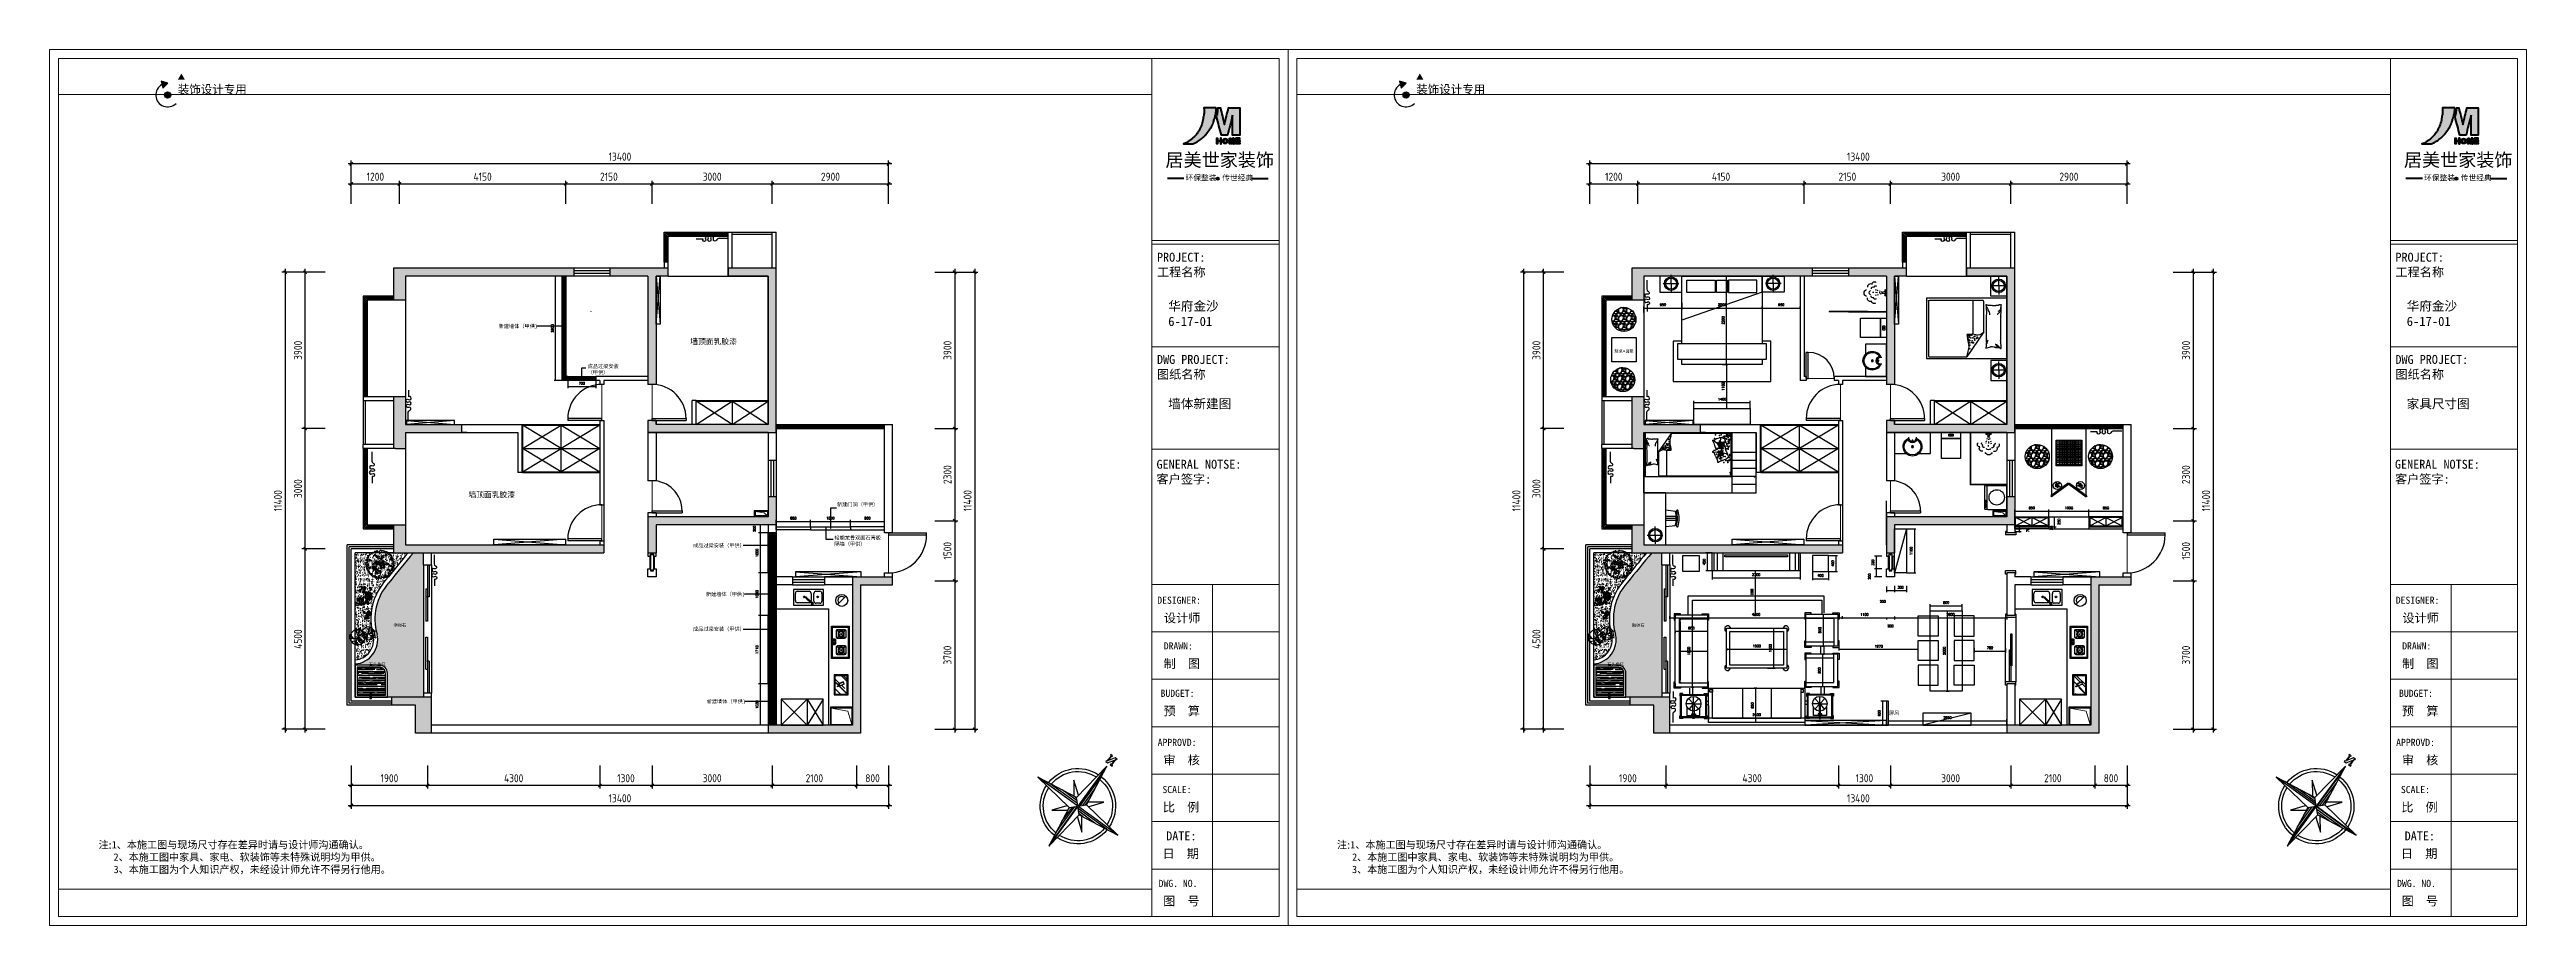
# Model space of a CAD drawing. Extents: x 643133 to 135659452, y -425133 to -387116.
# Drawn here: x 643133 to 704910, y -408958 to -387116 of the extents above; entities that cross this region are included whole.
import ezdxf
from ezdxf.enums import TextEntityAlignment as Align

# ---------------------------------------------------------------- set-up
doc = ezdxf.new("R2010")
doc.units = 0
doc.header["$LTSCALE"] = 10
doc.header["$MEASUREMENT"] = 0
doc.linetypes.add('ACAD_ISO03W100', pattern=[30, 12, -18])
for name, color, linetype in [('30', 30, 'Continuous'), ('34', 34, 'Continuous'), ('38', 38, 'Continuous'), ('biaozhu', 3, 'Continuous'), ('LAYER2', 35, 'Continuous'), ('LAYER3', 47, 'Continuous')]:
    doc.layers.add(name, color=color, linetype=linetype)
for name, color, linetype, lineweight in [('家具', 3, 'Continuous', 30), ('极细线', 250, 'Continuous', 9), ('窗线', 2, 'Continuous', 20)]:
    doc.layers.add(name, color=color, linetype=linetype, lineweight=lineweight)
doc.styles.add('12354', font='', dxfattribs={"height": 180})
doc.styles.add('ATT', font='')
doc.styles.get("Standard").update_dxf_attribs({"font": 'gbenor.shx', "bigfont": 'gbcbig.shx'})
doc.styles.add('STYLE1', font='')
doc.styles.add('外部标注', font='complex.shx')
doc.styles.add('样式 1', font='complex.shx')
doc.styles.get('12354').set_extended_font_data('SimSun')
doc.styles.get('ATT').set_extended_font_data('SimSun')
doc.styles.get('STYLE1').set_extended_font_data('SimSun')
doc.dimstyles.new('平面布局内部', dxfattribs={"dimtxt": 60, "dimasz": 20, "dimexe": 40, "dimexo": 0, "dimgap": 50, "dimtad": 1, "dimdec": 0, "dimzin": 0, "dimdsep": 46, "dimtxsty": '外部标注', "dimblk": 'ARCHTICK', "dimcen": 5, "dimclrt": 56, "dimadec": 0, "dimazin": 0, "dimtfac": 1, "dimtdec": 0, "dimtmove": 2, "dimatfit": 3, "dimldrblk": 'DOT', "dimfxl": 40, "dimtolj": 1, "dimtzin": 0, "dimarcsym": 0})
pattern_1 = [(45, (23042.46, 0), (-17.6776695, 17.6776695), [])]
pattern_2 = [(228.0128, (-7701.886, 51.66), (-1599.99964643, -1800.00026832), [26.9072, -2663.8176]), (184.9697, (-7719.886, 31.66), (2400.0002103, 199.9982614), [46.1736, -4571.185]), (132.5104, (-7765.886, 27.66), (1999.99814367, -2200.00173477), [32.5576, -3223.2064]), (267.2737, (-7843.886, -22.34), (199.99920355, 4000.000059), [42.0476, -4162.7116]), (292.8337, (-7845.886, -64.34), (-1000.00198109, 2399.99928236), [41.231, -4081.8746]), (357.2737, (-7829.886, -102.34), (-4000.000059, 199.99920355), [42.0476, -4162.7116]), (37.6942, (-7787.886, -104.34), (-2600.001469124, -1999.99808103), [55.6058, -5504.9698]), (72.2553, (-7743.886, -70.34), (1400.00215254, 4399.99924625), [52.4976, -5197.2642]), (121.4296, (-7727.886, -20.34), (-1600.00164684, 2599.9990073), [42.19, -4176.8146]), (175.2364, (-7749.886, 15.66), (2200.00018926, -199.99830653), [48.1664, -2360.1526]), (222.3974, (-7797.886, 19.66), (-2400.001470215, -2199.998416403), [62.2896, -6166.675]), (138.8141, (-7645.886, -24.34), (-1400.00058936, 1199.99946267), [21.2602, -2104.7688]), (171.4692, (-7661.886, -10.34), (2599.99965696, -400.00158201), [40.4474, -4004.3022]), (225, (-7701.89, -4.34), (-2e-14, -200.000062), [28.2842, -254.5584]), (203.1986, (-7715.886, 19.66), (999.9999461, 400.00026505), [15.2316, -1507.923]), (291.8014, (-7729.886, 13.66), (-199.9999821, 600.0000546), [21.5406, -1055.4924]), (30.9638, (-7721.886, -6.34), (599.9996045, 400.0004967), [34.9858, -1131.2046]), (161.5651, (-7691.886, 11.66), (400.000087, -199.9996806), [25.2982, -607.1574]), (16.3895, (-7845.886, 13.66), (2000.00043968, 599.99854196), [35.44, -3508.569]), (70.3462, (-7811.886, 23.66), (-799.99904947, -2200.00042712), [29.7322, -2943.4816]), (293.1986, (-7691.886, 51.66), (-400.00026505, 999.9999461), [30.463, -1492.6916]), (343.6105, (-7679.886, 23.66), (-2000.00043968, 599.99854196), [35.44, -3508.569]), (339.444, (-7845.886, -110.34), (-1000.0003689, 399.9991993), [34.176, -1674.6248]), (294.7751, (-7813.886, -122.34), (-999.99843785, 2200.00068437), [28.6356, -2834.9286]), (66.8014, (-7689.886, -148.34), (400.00026505, 999.9999461), [30.463, -1492.6916]), (17.354, (-7677.886, -120.34), (-2600.00040382, -799.99890045), [33.5262, -3319.0848]), (69.444, (-7787.886, -148.34), (-399.9991993, -1000.0003689), [17.088, -1691.7128]), (101.3099, (-7701.886, -148.34), (-199.9995264, 800.0001504), [10.198, -1009.6058]), (165.9638, (-7703.886, -138.34), (600.0001092, -199.9996115), [41.231, -783.39]), (186.009, (-7743.886, -128.34), (1999.99995018, 199.9998635), [38.21, -3782.7846]), (303.6901, (-7721.886, -24.34), (-200.000267, 399.9999116), [28.8444, -692.2658]), (353.1572, (-7705.886, -48.34), (3399.999873096, -400.001599585), [50.3588, -4985.5126]), (60.9454, (-7655.886, -54.34), (-800.00000544, -1400.0000769), [20.5912, -2038.5348]), (90, (-7645.89, -36.34), (-200, 200), [12, -188]), (120.2564, (-7747.886, -122.34), (799.99897736, -1400.00049117), [27.7848, -2750.704]), (48.0128, (-7761.886, -98.34), (1599.99964643, 1800.00026832), [53.8144, -2636.9104]), (0, (-7725.89, -58.34), (200, 200), [52, -148]), (325.3048, (-7673.886, -58.34), (-1999.9988518, 1400.00172192), [31.6228, -3130.6548]), (254.0546, (-7647.886, -76.34), (-199.9999779, -800.0000253), [29.1204, -1426.9016]), (207.646, (-7655.886, -104.34), (-3799.99916144, -2000.00154263), [47.413, -4693.8948]), (175.4261, (-7697.886, -126.34), (-2600.00011166, 199.99896023), [50.1598, -4965.8148])]

msp = doc.modelspace()

# ---------------------------------------------------------------- texts
at = {"layer": '30', "char_height": 200, "attachment_point": 5}
for s, insert in [('13400', (657358.8, -389786.8)), ('13400', (688247.1, -389786.8)), ('1200', (651258.8, -390286.8)), ('4150', (653933.8, -390286.8)), ('2150', (657083.8, -390286.8)), ('3000', (659658.8, -390286.8)), ('2900', (662608.8, -390286.8)), ('1200', (682147.1, -390286.8)), ('4150', (684822.1, -390286.8)), ('2150', (687972.1, -390286.8)), ('3000', (690547.1, -390286.8)), ('2900', (693497.1, -390286.8)), ('1900', (651608.8, -405286.8)), ('4300', (654708.8, -405286.8)), ('1300', (657508.8, -405286.8)), ('3000', (659658.8, -405286.8)), ('2100', (662208.8, -405286.8)), ('800', (663658.8, -405286.8)), ('1900', (682497.1, -405286.8)), ('4300', (685597.1, -405286.8)), ('1300', (688397.1, -405286.8)), ('3000', (690547.1, -405286.8)), ('2100', (693097.1, -405286.8)), ('800', (694547.1, -405286.8)), ('13400', (657358.8, -405786.8)), ('13400', (688247.1, -405786.8))]:
    msp.add_mtext(s, dxfattribs=dict(at, insert=insert))
at = {"layer": '30', "char_height": 200, "attachment_point": 5, "rotation": 90}
for s, insert in [('3900', (649328.8, -394616.8)), ('3900', (665528.8, -394616.8)), ('3900', (680217.1, -394616.8)), ('3900', (696417.1, -394616.8)), ('2300', (665528.8, -397716.8)), ('2300', (696417.1, -397716.8)), ('11400', (648828.8, -398366.8)), ('3000', (649328.8, -398066.8)), ('11400', (666028.8, -398366.8)), ('11400', (679717.1, -398366.8)), ('3000', (680217.1, -398066.8)), ('11400', (696917.1, -398366.8)), ('1500', (665528.8, -399616.8)), ('1500', (696417.1, -399616.8)), ('4500', (649328.8, -401816.8)), ('3700', (665528.8, -402216.8)), ('4500', (680217.1, -401816.8)), ('3700', (696417.1, -402216.8))]:
    msp.add_mtext(s, dxfattribs=dict(at, insert=insert))
at = {"layer": '34', "style": 'STYLE1'}
for p in [(646333.4, -388213.9), (677221.8, -388213.9)]:
    msp.add_text('装饰设计专用', height=209.78, dxfattribs=at).set_placement(p)
at = {"layer": '34', "style": '12354'}
for s, height, p in [('PROJECT:', 222.22, (670753.3, -392295)), ('PROJECT:', 222.22, (701641.6, -392295)), ('工程名称', 222.22, (670753.3, -392664.3)), ('工程名称', 222.22, (701641.6, -392664.3)), ('DWG PROJECT:', 222.218, (670753.3, -394844)), ('DWG PROJECT:', 222.218, (701641.6, -394844)), ('图纸名称', 222.22, (670753.3, -395213.2)), ('图纸名称', 222.22, (701641.6, -395213.2)), ('客户签字:', 222.22, (670741.9, -397827.1)), ('GENERAL NOTSE:', 222.218, (670741.9, -397457.8)), ('客户签字:', 222.22, (701630.3, -397827.1)), ('GENERAL NOTSE:', 222.218, (701630.3, -397457.8)), ('DESIGNER:', 177.77, (670761, -400848)), ('DESIGNER:', 177.77, (701649.4, -400848)), ('设计师', 222.22, (670926.2, -401289.2)), ('设计师', 222.22, (701814.5, -401289.2)), ('DRAWN:', 177.77, (670922.2, -401987.9)), ('DRAWN:', 177.77, (701810.5, -401987.9)), ('制  图', 222.22, (670919.9, -402427.6)), ('制  图', 222.22, (701808.3, -402427.6)), ('BUDGET:', 177.77, (670842.9, -403169.2)), ('BUDGET:', 177.77, (701731.2, -403169.2)), ('预  算', 222.22, (670914.9, -403608.9)), ('预  算', 222.22, (701803.2, -403608.9)), ('APPROVD:', 177.77, (670770.7, -404392.7)), ('APPROVD:', 177.77, (701659, -404392.7)), ('审  核', 222.22, (670913.2, -404832.4)), ('审  核', 222.22, (701801.6, -404832.4)), ('SCALE:', 177.77, (670889.2, -405569.1)), ('比  例', 222.22, (670899.6, -406008.8)), ('SCALE:', 177.77, (701777.5, -405569.1)), ('比  例', 222.22, (701787.9, -406008.8)), ('日  期', 222.22, (670892.2, -407166)), ('DATE:', 222.22, (670983.2, -406726.3)), ('日  期', 222.22, (701780.5, -407166)), ('DATE:', 222.22, (701871.6, -406726.3)), ('DWG. NO.', 177.77, (670795.2, -407909.4)), ('图  号', 222.22, (670908, -408349.1)), ('DWG. NO.', 177.77, (701683.5, -407909.4)), ('图  号', 222.22, (701796.3, -408349.1))]:
    msp.add_text(s, height=height, dxfattribs=at).set_placement(p, align=Align.MIDDLE_LEFT)
at = {"layer": '34', "linetype": 'ByBlock', "lineweight": -3, "attachment_point": 1, "style": 'ATT'}
for s, insert, char_height, width in [('华府金沙6-17-01', (671034.1, -393395.7), 230.4, 1957.949), ('华府金沙6-17-01', (701922.4, -393395.7), 230.4, 1957.949), ('新建墙体（甲供)', (654333.6, -393968.8), 92.16, 1018.316), ('墙顶面乳胶漆', (659114.1, -394327.1), 138.24, 1174.769), ('矮桌+圆垫', (682162.1, -394596.8), 75, 1664.906), ('成品过梁安装（甲供）', (656554.3, -394967.3), 92.16, 1018.316), ('墙体新建图', (671034.1, -395832.3), 230.4, 1957.949), ('家具尺寸图', (701922.4, -395832.3), 230.4, 1957.949), ('墙顶面乳胶漆', (653582, -398146.3), 138.24, 1174.769), ('新建门洞（甲供）', (662772.4, -398414.8), 92.16, 1281.278), ('成品过梁安装（甲供）', (659182.7, -399437.8), 92.16, 1281.278), ('轻钢龙骨双面石膏板隔墙（甲供）', (662708.5, -399244.4), 92.16, 1281.278), ('种植土', (650925.9, -400306.9), 75, 1664.906), ('种植土', (681814.2, -400306.9), 75, 1664.906), ('新建墙体（甲供)', (659503.4, -400652.9), 92.16, 1018.316), ('鹅卵石', (651713.7, -401433.5), 75, 1664.906), ('成品过梁安装（甲供）', (659182.7, -401517.9), 92.16, 1281.278), ('鹅卵石', (682602, -401433.5), 75, 1664.906), ('石头鱼缸', (651094.4, -402410.8), 75, 1664.906), ('石头鱼缸', (681982.8, -402410.8), 75, 1664.906), ('新建墙体（甲供)', (659522.1, -403326.5), 92.16, 1018.316), ('屏风', (689010.4, -403614.8), 92.16, 783.18)]:
    msp.add_mtext(s, dxfattribs=dict(at, insert=insert, char_height=char_height, width=width))
at = {"layer": '34', "char_height": 184.32, "width": 8552.035, "attachment_point": 1, "style": '样式 1'}
for insert in [(644354.7, -406854.2), (675243.1, -406854.2)]:
    msp.add_mtext('{\\fSimSun|b0|i0|c134|p2;注}:{\\fSimSun|b0|i0|c134|p2;1、本施工图与现场尺寸存在差异时请与设计师沟通确认。\\P   2、本施工图中家具、家电、软装饰等未特殊说明均为甲供。\\P   3、本施工图为个人知识产权，未经设计师允许不得另行他用。}', dxfattribs=dict(at, insert=insert))

# ---------------------------------------------------------------- blocks, each defined once
blk = doc.blocks.new('_ArchTick')
at = {"color": 0, "linetype": 'ByBlock', "const_width": 0.4}
blk.add_lwpolyline([(-0.5, -0.5), (0.5, 0.5)], dxfattribs=at)
blk = doc.blocks.new('A$C64F16D03')
at = {"layer": '34'}
for p, q in [((0, 0), (0, 437)), ((0, 437), (805, 437)), ((805, 437), (805, 0)), ((805, 0), (0, 0))]:
    blk.add_line(p, q, dxfattribs=at)
at = {"layer": '38'}
for p, q in [((23, 23), (23, 414)), ((23, 414), (782, 414)), ((782, 23), (23, 23)), ((80, 152), (80, 328)), ((115, 304), (83, 336)), ((115, 170), (83, 138)), ((128, 317), (96, 348)), ((128, 157), (96, 125)), ((103, 351), (279, 351)), ((283, 121), (106, 121)), ((195, 250), (182, 237)), ((195, 224), (182, 237)), ((208, 237), (195, 250)), ((208, 237), (195, 224)), ((291, 345), (263, 317)), ((295, 125), (263, 157)), ((304, 332), (276, 304)), ((306, 139), (276, 170)), ((310, 312), (310, 149)), ((316, 41), (316, 76)), ((462, 41), (316, 41)), ((336, 96), (444, 96)), ((354, 89), (347, 89)), ((347, 89), (347, 47)), ((347, 47), (354, 47)), ((354, 47), (354, 89)), ((431, 89), (424, 89)), ((424, 89), (424, 47)), ((424, 47), (431, 47)), ((431, 47), (431, 89)), ((462, 76), (462, 41)), ((482, 157), (482, 328)), ((518, 304), (486, 336)), ((518, 170), (486, 139)), ((531, 157), (498, 125)), ((531, 317), (499, 348)), ((506, 351), (681, 351)), ((686, 121), (509, 121)), ((598, 250), (585, 237)), ((598, 224), (585, 237)), ((611, 237), (598, 250)), ((611, 237), (598, 224)), ((694, 345), (666, 317)), ((697, 125), (666, 157)), ((707, 332), (679, 304)), ((709, 139), (679, 170)), ((712, 312), (712, 149)), ((782, 414), (782, 23))]:
    blk.add_line(p, q, dxfattribs=at)
at = {"layer": '38', "extrusion": (0, 0, -1)}
for centre, major_axis, start_param, end_param in [((115, 155), (25.1, 25.1), 2.613084, 3.990153), ((112, 318), (-24.2, 24.2), 5.791428, 6.791602), ((196, 237), (74, 74), 4.618638, 4.794652), ((196, 237), (-74, 74), 4.631682, 4.807697), ((196, 237), (0.1, 78.5), 0.002001, 6.285186), ((195, 237), (1.2, 54.2), -0.001459, 6.281726), ((196, 237), (-74, 74), 1.481365, 1.65738), ((196, 237), (-74, 74), 3.053506, 3.22952), ((269, 311), (-28.8, 28.8), 1.025948, 2.375237), ((278, 153), (-22.8, 22.8), 2.472582, 3.751118), ((340, 72), (17, 17), 4.07366, 5.336572), ((438, 73), (-16.7, 16.7), 1.017943, 2.245787), ((518, 155), (25.1, 25.1), 2.613084, 3.990153), ((515, 318), (24.2, 24.2), 4.220632, 5.220806), ((598, 237), (74, 74), 4.618638, 4.794652), ((598, 237), (-74, 74), 4.631682, 4.807697), ((598, 237), (-1.5, 78.5), 4.712165, 10.99535), ((597, 237), (1.2, 54.2), -0.001459, 6.281726), ((598, 237), (74, 74), -0.089431, 0.086584), ((598, 237), (74, 74), 1.482709, 1.658723), ((672, 311), (28.8, 28.8), -0.544848, 0.80444), ((680, 153), (-22.8, 22.8), 2.472582, 3.751118)]:
    blk.add_ellipse(centre, major_axis=major_axis, ratio=1, start_param=start_param, end_param=end_param, dxfattribs=at)
for centre in [(350, 68), (427, 68)]:
    blk.add_ellipse(centre, major_axis=(15.2, 15.2), ratio=1, dxfattribs=at)
blk = doc.blocks.new('A$C3A500D27')
at = {"layer": '34'}
for p, q in [((750, 390), (0, 390)), ((0, 390), (0, 0)), ((0, 0), (750, 0)), ((750, 0), (750, 390))]:
    blk.add_line(p, q, dxfattribs=at)
at = {"layer": '38'}
for p, q in [((45, 93), (45, 287)), ((91, 338), (194, 338)), ((194, 41), (91, 41)), ((241, 287), (241, 93)), ((271, 338), (425, 192)), ((286, 358), (440, 211)), ((312, 93), (312, 274)), ((359, 326), (657, 326)), ((657, 41), (359, 41)), ((704, 274), (704, 93))]:
    blk.add_line(p, q, dxfattribs=at)
for centre, major_axis, start_param, end_param in [((91, 287), (0, 51.8), 0, 1.570796), ((91, 93), (0, 51.8), 1.570796, 3.141593), ((150, 179), (0, 20.9), 1.570796326794602, 7.853981633974188), ((194, 287), (0, 51.8), 4.712389, 6.283185), ((194, 93), (0, 51.8), 3.141593, 4.712389), ((279, 347), (0, 29.3), 4.486408, 9.853152), ((280, 347), (0, 13.1), -0.559901, 2.287103), ((359, 274), (0, 51.8), 1.149758, 1.570796), ((359, 93), (0, 51.8), 1.570796, 3.141593), ((359, 274), (0, 51.8), 0, 0.644111), ((436, 198), (0, 13.9), -0.34506, 2.072262), ((437, 197), (0, 14.4), 1.987531, 6.022857), ((482, 179), (0, 20.9), 1.57079632679516, 7.853981633974747), ((657, 274), (0, 51.8), 4.712389, 6.283185), ((657, 93), (0, 51.8), 3.141593, 4.712389)]:
    blk.add_ellipse(centre, major_axis=major_axis, ratio=0.9, start_param=start_param, end_param=end_param, dxfattribs=at)
blk = doc.blocks.new('A$C67BE44A5')
at = {"layer": '38'}
h = blk.add_hatch(dxfattribs=at)
h.set_pattern_fill('AR-RROOF', color=256, scale=10, angle=225, style=0)
h.set_pattern_definition([(135, (53484.17, 1336.87), (-215.5261, 574.7364), [3810, -508, 1270, -254]), (135, (53335.1, 1665.55), (418.48, 59.2697), [762, -83.82, 1524, -190.5]), (135, (53547.03, 1579.34), (-813.6112, 1054.28207), [2032, -355.6, 1016, -254])])
h.paths.add_polyline_path([(480, 330), (20, 330), (20, 20), (480, 20)])
h.paths.add_polyline_path([(232, 98), (175, 120), (216, 226), (262, 208), (285, 267, -0.606521), (296, 262)], flags=16)
at = {"layer": '34'}
for p, q in [((0, 0), (0, 350)), ((0, 350), (500, 350)), ((175, 120), (216, 226)), ((232, 98), (175, 120)), ((183, 117), (224, 223)), ((273, 204), (216, 226)), ((232, 98), (296, 262)), ((262, 208), (285, 267)), ((262, 208), (273, 204)), ((266, 211), (273, 214)), ((267, 221), (278, 228)), ((272, 229), (280, 235)), ((272, 217), (275, 220)), ((278, 238), (288, 248)), ((282, 250), (291, 256)), ((284, 258), (292, 263)), ((286, 264), (290, 264)), ((500, 350), (500, 0)), ((500, 0), (0, 0))]:
    blk.add_line(p, q, dxfattribs=at)
blk.add_arc((289, 262), 6.71, 3.1154, 128.06611, dxfattribs=at)
at = {"layer": '38'}
for p, q in [((20, 20), (20, 330)), ((20, 330), (480, 330)), ((480, 20), (20, 20)), ((480, 330), (480, 20))]:
    blk.add_line(p, q, dxfattribs=at)
blk = doc.blocks.new('A$C56AA40B8')
at = {"layer": '34'}
blk.add_circle((150, 150), 150, dxfattribs=at)
at = {"layer": '38'}
blk.add_line((256, 44), (44, 256), dxfattribs=at)
blk.add_arc((150, 150), 100, 315, 135, dxfattribs=at)
blk = doc.blocks.new('7685')
at = {"layer": 'LAYER3', "linetype": 'ByBlock'}
for p, q in [((692106, -400555), (692111, -400526)), ((692137, -400562), (692106, -400555)), ((692111, -400526), (692135, -400519)), ((692113, -400600), (692129, -400589)), ((692137, -400615), (692113, -400600)), ((692129, -400589), (692137, -400562)), ((692133, -400435), (692139, -400420)), ((692144, -400447), (692133, -400435)), ((692135, -400519), (692148, -400522)), ((692144, -400622), (692137, -400615)), ((692139, -400420), (692155, -400415)), ((692162, -400453), (692144, -400447)), ((692162, -400626), (692144, -400622)), ((692148, -400522), (692155, -400506)), ((692155, -400415), (692184, -400413)), ((692155, -400506), (692182, -400502)), ((692157, -400673), (692175, -400646)), ((692178, -400478), (692162, -400453)), ((692169, -400609), (692162, -400626)), ((692164, -400338), (692181, -400327)), ((692175, -400357), (692164, -400338)), ((692166, -400382), (692175, -400357)), ((692182, -400398), (692166, -400382)), ((692192, -400609), (692169, -400609)), ((692175, -400646), (692193, -400646)), ((692186, -400490), (692178, -400478)), ((692181, -400327), (692212, -400331)), ((692184, -400413), (692182, -400398)), ((692182, -400502), (692186, -400490)), ((692198, -400620), (692192, -400609)), ((692193, -400646), (692217, -400626)), ((692217, -400595), (692198, -400620)), ((692208, -400440), (692233, -400431)), ((692253, -400453), (692208, -400440)), ((692210, -400287), (692221, -400269)), ((692228, -400302), (692210, -400287)), ((692212, -400331), (692232, -400324)), ((692230, -400609), (692217, -400595)), ((692217, -400626), (692230, -400639)), ((692221, -400269), (692248, -400256)), ((692232, -400324), (692228, -400302)), ((692230, -400639), (692230, -400609)), ((692233, -400431), (692244, -400402)), ((692244, -400402), (692264, -400420)), ((692248, -400256), (692261, -400236)), ((692283, -400467), (692253, -400453)), ((692257, -400218), (692297, -400214)), ((692261, -400236), (692257, -400218)), ((692264, -400420), (692279, -400416)), ((692290, -400435), (692271, -400442)), ((692271, -400442), (692308, -400456)), ((692279, -400416), (692290, -400435)), ((692312, -400467), (692283, -400467)), ((692297, -400214), (692299, -400221)), ((692299, -400221), (692326, -400216)), ((692308, -400456), (692337, -400464)), ((692337, -400464), (692312, -400467)), ((692324, -400191), (692330, -400187)), ((692326, -400205), (692324, -400191)), ((692326, -400216), (692326, -400205)), ((692330, -400187), (692331, -400187)), ((692331, -400187), (692351, -400194)), ((692351, -400194), (692374, -400181)), ((692357, -400591), (692375, -400571)), ((692365, -400600), (692357, -400591)), ((692375, -400662), (692357, -400664)), ((692357, -400664), (692362, -400699)), ((692374, -400589), (692365, -400600)), ((692371, -400175), (692374, -400156)), ((692374, -400181), (692371, -400175)), ((692374, -400156), (692385, -400156)), ((692406, -400580), (692374, -400589)), ((692375, -400571), (692394, -400560)), ((692381, -400655), (692375, -400662)), ((692401, -400644), (692381, -400655)), ((692385, -400156), (692403, -400165)), ((692394, -400560), (692405, -400553)), ((692401, -400664), (692401, -400644)), ((692404, -400677), (692401, -400664)), ((692403, -400165), (692435, -400163)), ((692405, -400553), (692428, -400544)), ((692421, -400585), (692406, -400580)), ((692421, -400262), (692454, -400249)), ((692437, -400274), (692421, -400262)), ((692443, -400576), (692421, -400585)), ((692441, -400649), (692426, -400668)), ((692428, -400544), (692456, -400542)), ((692435, -400158), (692444, -400145)), ((692435, -400163), (692435, -400158)), ((692457, -400296), (692437, -400274)), ((692439, -400473), (692457, -400456)), ((692459, -400485), (692439, -400473)), ((692459, -400547), (692441, -400558)), ((692441, -400558), (692443, -400576)), ((692459, -400657), (692441, -400649)), ((692443, -400136), (692448, -400121)), ((692444, -400145), (692443, -400136)), ((692448, -400121), (692472, -400111)), ((692454, -400249), (692472, -400247)), ((692456, -400542), (692461, -400534)), ((692479, -400300), (692457, -400296)), ((692457, -400456), (692479, -400465)), ((692472, -400482), (692459, -400485)), ((692481, -400551), (692459, -400547)), ((692477, -400647), (692459, -400657)), ((692461, -400534), (692483, -400523)), ((692472, -400111), (692506, -400120)), ((692472, -400247), (692495, -400260)), ((692505, -400482), (692472, -400482)), ((692490, -400640), (692477, -400647)), ((692499, -400316), (692479, -400300)), ((692479, -400465), (692490, -400449)), ((692492, -400538), (692481, -400551)), ((692483, -400523), (692501, -400525)), ((692490, -400449), (692517, -400456)), ((692497, -400653), (692490, -400640)), ((692492, -400333), (692506, -400327)), ((692499, -400347), (692492, -400333)), ((692523, -400536), (692492, -400538)), ((692495, -400260), (692499, -400278)), ((692505, -400671), (692497, -400653)), ((692498, -400591), (692508, -400582)), ((692505, -400607), (692498, -400591)), ((692499, -400278), (692514, -400285)), ((692506, -400327), (692499, -400316)), ((692516, -400347), (692499, -400347)), ((692501, -400525), (692532, -400520)), ((692523, -400496), (692505, -400482)), ((692532, -400620), (692505, -400607)), ((692515, -400100), (692506, -400089)), ((692506, -400089), (692523, -400089)), ((692506, -400120), (692515, -400100)), ((692508, -400582), (692536, -400582)), ((692514, -400285), (692534, -400311)), ((692541, -400358), (692516, -400347)), ((692517, -400456), (692525, -400473)), ((692523, -400089), (692530, -400101)), ((692547, -400503), (692523, -400496)), ((692552, -400545), (692523, -400536)), ((692525, -400473), (692550, -400485)), ((692534, -400134), (692528, -400160)), ((692528, -400160), (692539, -400169)), ((692530, -400101), (692534, -400134)), ((692532, -400520), (692550, -400518)), ((692556, -400606), (692532, -400620)), ((692534, -400311), (692554, -400316)), ((692536, -400582), (692548, -400591)), ((692539, -400169), (692550, -400161)), ((692557, -400351), (692541, -400358)), ((692569, -400511), (692547, -400503)), ((692548, -400591), (692569, -400582)), ((692550, -400161), (692554, -400136)), ((692550, -400485), (692556, -400492)), ((692550, -400518), (692578, -400522)), ((692565, -400551), (692552, -400545)), ((692554, -400136), (692568, -400134)), ((692554, -400316), (692557, -400351)), ((692556, -400492), (692578, -400485)), ((692572, -400596), (692556, -400606)), ((692581, -400544), (692565, -400551)), ((692568, -400134), (692581, -400158)), ((692578, -400522), (692569, -400511)), ((692569, -400582), (692579, -400569)), ((692594, -400600), (692572, -400596)), ((692578, -400485), (692600, -400491)), ((692579, -400569), (692596, -400582)), ((692581, -400158), (692614, -400201)), ((692596, -400554), (692581, -400544)), ((692594, -400471), (692601, -400458)), ((692600, -400491), (692594, -400471)), ((692607, -400611), (692594, -400600)), ((692607, -400563), (692596, -400554)), ((692596, -400582), (692609, -400576)), ((692601, -400458), (692631, -400449)), ((692609, -400576), (692607, -400563)), ((692627, -400607), (692607, -400611)), ((692612, -400129), (692614, -400107)), ((692623, -400149), (692612, -400129)), ((692619, -400542), (692612, -400514)), ((692612, -400514), (692647, -400514)), ((692614, -400107), (692625, -400109)), ((692614, -400201), (692627, -400213)), ((692641, -400555), (692619, -400542)), ((692619, -400640), (692631, -400624)), ((692643, -400649), (692619, -400640)), ((692637, -400163), (692623, -400149)), ((692625, -400109), (692634, -400087)), ((692627, -400213), (692637, -400163)), ((692636, -400611), (692627, -400607)), ((692630, -400566), (692641, -400555)), ((692639, -400589), (692630, -400566)), ((692631, -400449), (692641, -400430)), ((692631, -400624), (692636, -400611)), ((692634, -400087), (692652, -400078)), ((692656, -400597), (692639, -400589)), ((692641, -400430), (692660, -400418)), ((692641, -400667), (692656, -400664)), ((692656, -400664), (692643, -400649)), ((692647, -400514), (692656, -400493)), ((692652, -400078), (692667, -400089)), ((692656, -400493), (692667, -400487)), ((692659, -400576), (692656, -400597)), ((692670, -400562), (692659, -400576)), ((692660, -400389), (692665, -400372)), ((692660, -400418), (692660, -400389)), ((692665, -400372), (692672, -400352)), ((692667, -400089), (692667, -400101)), ((692667, -400101), (692670, -400116)), ((692667, -400345), (692678, -400334)), ((692672, -400352), (692667, -400345)), ((692667, -400487), (692670, -400502)), ((692674, -400611), (692669, -400633)), ((692669, -400633), (692685, -400647)), ((692670, -400116), (692679, -400116)), ((692670, -400502), (692678, -400518)), ((692690, -400562), (692670, -400562)), ((692694, -400622), (692674, -400611)), ((692689, -400665), (692676, -400682)), ((692678, -400334), (692694, -400327)), ((692678, -400518), (692703, -400524)), ((692679, -400116), (692696, -400100)), ((692685, -400647), (692689, -400665)), ((692694, -400573), (692690, -400562)), ((692694, -400311), (692696, -400296)), ((692694, -400327), (692694, -400311)), ((692709, -400376), (692694, -400382)), ((692694, -400382), (692696, -400394)), ((692696, -400413), (692694, -400430)), ((692694, -400430), (692707, -400444)), ((692694, -400513), (692710, -400507)), ((692703, -400524), (692694, -400513)), ((692714, -400558), (692694, -400573)), ((692718, -400616), (692694, -400622)), ((692696, -400100), (692717, -400092)), ((692696, -400296), (692721, -400281)), ((692696, -400394), (692696, -400413)), ((692707, -400444), (692712, -400456)), ((692720, -400369), (692709, -400376)), ((692710, -400507), (692741, -400522)), ((692712, -400456), (692731, -400460)), ((692734, -400553), (692714, -400558)), ((692723, -400585), (692714, -400598)), ((692714, -400598), (692718, -400616)), ((692717, -400092), (692721, -400101)), ((692720, -400274), (692734, -400267)), ((692721, -400281), (692720, -400274)), ((692721, -400303), (692720, -400312)), ((692720, -400312), (692725, -400318)), ((692734, -400356), (692720, -400369)), ((692721, -400101), (692730, -400101)), ((692741, -400296), (692721, -400303)), ((692731, -400460), (692723, -400485)), ((692723, -400485), (692736, -400492)), ((692741, -400598), (692723, -400585)), ((692725, -400318), (692736, -400330)), ((692730, -400101), (692741, -400094)), ((692734, -400267), (692743, -400276)), ((692736, -400330), (692734, -400356)), ((692740, -400560), (692734, -400553)), ((692736, -400492), (692756, -400485)), ((692754, -400551), (692740, -400560)), ((692741, -400094), (692752, -400109)), ((692743, -400276), (692741, -400296)), ((692741, -400522), (692756, -400535)), ((692776, -400598), (692741, -400598)), ((692745, -400668), (692759, -400659)), ((692749, -400633), (692772, -400624)), ((692759, -400659), (692749, -400633)), ((692752, -400109), (692750, -400123)), ((692750, -400123), (692757, -400121)), ((692756, -400535), (692754, -400551)), ((692756, -400485), (692774, -400485)), ((692757, -400121), (692777, -400109)), ((692796, -400575), (692763, -400578)), ((692763, -400578), (692776, -400598)), ((692772, -400624), (692789, -400646)), ((692774, -400485), (692787, -400498)), ((692777, -400109), (692790, -400107)), ((692789, -400646), (692778, -400661)), ((692778, -400661), (692785, -400669)), ((692787, -400498), (692818, -400505)), ((692794, -400123), (692789, -400141)), ((692789, -400141), (692809, -400131)), ((692790, -400107), (692794, -400123)), ((692792, -400285), (692796, -400272)), ((692818, -400274), (692792, -400285)), ((692796, -400272), (692816, -400262)), ((692840, -400598), (692796, -400575)), ((692805, -400251), (692821, -400238)), ((692816, -400262), (692805, -400251)), ((692809, -400131), (692810, -400158)), ((692810, -400158), (692825, -400160)), ((692843, -400272), (692818, -400274)), ((692818, -400505), (692829, -400527)), ((692821, -400238), (692838, -400240)), ((692825, -400160), (692829, -400141)), ((692829, -400141), (692829, -400127)), ((692829, -400127), (692849, -400129)), ((692829, -400527), (692847, -400538)), ((692838, -400223), (692830, -400207)), ((692830, -400207), (692840, -400207)), ((692838, -400240), (692838, -400223)), ((692840, -400207), (692852, -400220)), ((692873, -400598), (692840, -400598)), ((692858, -400265), (692843, -400272)), ((692847, -400538), (692885, -400529)), ((692849, -400129), (692854, -400125)), ((692858, -400141), (692849, -400156)), ((692849, -400156), (692863, -400156)), ((692852, -400220), (692869, -400245)), ((692854, -400125), (692858, -400141)), ((692867, -400269), (692858, -400265)), ((692863, -400156), (692878, -400141)), ((692869, -400245), (692867, -400269)), ((692904, -400606), (692873, -400598)), ((692878, -400141), (692889, -400156)), ((692885, -400185), (692883, -400204)), ((692883, -400204), (692896, -400200)), ((692889, -400156), (692885, -400171)), ((692885, -400171), (692885, -400185)), ((692885, -400529), (692900, -400563)), ((692896, -400200), (692903, -400185)), ((692900, -400563), (692904, -400606)), ((692903, -400185), (692916, -400200)), ((692916, -400200), (692933, -400187)), ((692933, -400187), (692938, -400175)), ((692938, -400175), (692943, -400185)), ((692947, -400201), (692938, -400218)), ((692938, -400218), (692954, -400231)), ((692942, -400633), (692952, -400635)), ((692952, -400646), (692942, -400633)), ((692943, -400185), (692956, -400185)), ((692956, -400185), (692947, -400201)), ((692952, -400635), (692969, -400631)), ((692971, -400653), (692952, -400646)), ((692954, -400231), (692962, -400216)), ((692962, -400216), (692967, -400229)), ((692967, -400229), (692983, -400221)), ((692969, -400631), (692985, -400620)), ((692992, -400644), (692971, -400653)), ((692991, -400249), (692976, -400256)), ((692976, -400256), (692976, -400273)), ((692976, -400273), (692983, -400293)), ((692983, -400221), (692999, -400218)), ((692983, -400293), (692991, -400278)), ((692985, -400620), (692989, -400628)), ((692989, -400628), (693013, -400631)), ((693003, -400234), (692991, -400249)), ((692991, -400278), (693005, -400293)), ((693022, -400413), (692991, -400402)), ((692991, -400402), (693011, -400431)), ((692992, -400657), (692992, -400644)), ((692996, -400666), (692992, -400657)), ((693000, -400668), (692996, -400666)), ((692999, -400218), (693003, -400234)), ((693005, -400271), (693020, -400265)), ((693005, -400293), (693005, -400271)), ((693011, -400431), (693038, -400426)), ((693013, -400631), (693025, -400622)), ((693027, -400340), (693018, -400349)), ((693018, -400349), (693027, -400360)), ((693020, -400265), (693023, -400254)), ((693023, -400298), (693022, -400309)), ((693022, -400309), (693036, -400304)), ((693032, -400397), (693022, -400413)), ((693023, -400254), (693029, -400274)), ((693034, -400287), (693023, -400298)), ((693042, -400659), (693023, -400669)), ((693025, -400622), (693042, -400626)), ((693038, -400333), (693027, -400340)), ((693027, -400360), (693038, -400349)), ((693029, -400274), (693034, -400287)), ((693063, -400442), (693031, -400464)), ((693031, -400464), (693063, -400475)), ((693047, -400380), (693032, -400397)), ((693036, -400304), (693038, -400322)), ((693038, -400322), (693038, -400333)), ((693038, -400349), (693049, -400342)), ((693038, -400426), (693058, -400413)), ((693042, -400626), (693045, -400640)), ((693045, -400640), (693042, -400659)), ((693076, -400377), (693047, -400380)), ((693049, -400342), (693067, -400354)), ((693058, -400413), (693082, -400424)), ((693085, -400438), (693063, -400442)), ((693063, -400475), (693082, -400467)), ((693067, -400354), (693083, -400371)), ((693083, -400536), (693067, -400555)), ((693067, -400555), (693085, -400566)), ((693089, -400653), (693071, -400668)), ((693083, -400371), (693076, -400377)), ((693082, -400424), (693094, -400409)), ((693082, -400467), (693120, -400482)), ((693105, -400582), (693082, -400591)), ((693082, -400591), (693109, -400611)), ((693091, -400516), (693083, -400536)), ((693107, -400442), (693085, -400438)), ((693085, -400566), (693120, -400557)), ((693103, -400669), (693089, -400653)), ((693114, -400513), (693091, -400516)), ((693094, -400409), (693107, -400426)), ((693114, -400648), (693103, -400669)), ((693123, -400591), (693105, -400582)), ((693107, -400426), (693107, -400442)), ((693109, -400611), (693122, -400624)), ((693134, -400502), (693114, -400513)), ((693131, -400646), (693114, -400648)), ((693120, -400482), (693129, -400480)), ((693120, -400557), (693134, -400573)), ((693122, -400624), (693134, -400619)), ((693134, -400573), (693123, -400591)), ((693129, -400480), (693134, -400502)), ((693146, -400631), (693131, -400646)), ((693134, -400619), (693146, -400631)), ((692137, -400684), (692157, -400673)), ((692146, -400692), (692137, -400684)), ((692166, -400697), (692146, -400692)), ((692152, -400721), (692155, -400717)), ((692157, -400724), (692152, -400721)), ((692155, -400717), (692166, -400697)), ((692162, -400753), (692157, -400724)), ((692164, -400762), (692162, -400753)), ((692175, -400770), (692164, -400762)), ((692186, -400773), (692175, -400770)), ((692186, -400792), (692186, -400773)), ((692186, -400810), (692186, -400792)), ((692221, -400801), (692186, -400810)), ((692208, -400830), (692218, -400825)), ((692217, -400841), (692208, -400830)), ((692212, -400693), (692210, -400713)), ((692210, -400713), (692231, -400715)), ((692230, -400686), (692212, -400693)), ((692228, -400839), (692217, -400841)), ((692218, -400825), (692221, -400801)), ((692242, -400861), (692228, -400839)), ((692228, -400874), (692242, -400861)), ((692239, -400888), (692228, -400874)), ((692235, -400673), (692230, -400686)), ((692231, -400715), (692253, -400742)), ((692250, -400686), (692235, -400673)), ((692241, -400888), (692239, -400888)), ((692259, -400875), (692241, -400888)), ((692273, -400688), (692250, -400686)), ((692253, -400742), (692255, -400717)), ((692255, -400717), (692270, -400713)), ((692257, -400917), (692262, -400897)), ((692273, -400926), (692257, -400917)), ((692275, -400892), (692259, -400875)), ((692262, -400897), (692275, -400892)), ((692270, -400713), (692292, -400717)), ((692292, -400699), (692273, -400688)), ((692273, -400948), (692273, -400926)), ((692306, -400957), (692273, -400948)), ((692292, -400717), (692292, -400699)), ((692321, -400914), (692299, -400941)), ((692299, -400941), (692306, -400957)), ((692331, -400926), (692321, -400914)), ((692326, -400932), (692331, -400926)), ((692328, -400944), (692326, -400932)), ((692326, -400979), (692331, -400968)), ((692345, -400986), (692326, -400979)), ((692331, -400968), (692328, -400944)), ((692350, -400713), (692343, -400731)), ((692343, -400731), (692368, -400735)), ((692351, -401001), (692345, -400986)), ((692362, -400699), (692350, -400713)), ((692362, -401017), (692351, -401001)), ((692377, -400999), (692362, -401017)), ((692368, -400735), (692383, -400722)), ((692390, -400801), (692374, -400821)), ((692374, -400821), (692395, -400826)), ((692403, -401017), (692377, -400999)), ((692383, -400722), (692386, -400699)), ((692386, -400699), (692403, -400726)), ((692403, -400726), (692390, -400759)), ((692390, -400759), (692393, -400777)), ((692393, -400777), (692390, -400801)), ((692395, -400826), (692404, -400813)), ((692428, -401017), (692403, -401017)), ((692410, -400708), (692404, -400677)), ((692404, -400813), (692417, -400786)), ((692428, -400690), (692410, -400708)), ((692417, -400786), (692443, -400784)), ((692430, -400981), (692424, -400994)), ((692424, -400994), (692428, -401017)), ((692426, -400668), (692428, -400690)), ((692430, -400739), (692446, -400720)), ((692452, -400759), (692430, -400739)), ((692441, -400992), (692430, -400981)), ((692454, -400966), (692441, -400992)), ((692443, -400784), (692468, -400799)), ((692444, -401054), (692459, -401034)), ((692459, -401076), (692444, -401054)), ((692446, -400720), (692468, -400715)), ((692455, -400886), (692448, -400908)), ((692448, -400908), (692463, -400908)), ((692450, -401014), (692459, -400992)), ((692459, -401034), (692450, -401014)), ((692476, -400757), (692452, -400759)), ((692464, -400975), (692454, -400966)), ((692479, -400879), (692455, -400886)), ((692468, -400799), (692459, -400813)), ((692459, -400813), (692477, -400817)), ((692459, -400992), (692464, -400975)), ((692477, -401081), (692459, -401076)), ((692463, -400908), (692477, -400894)), ((692468, -400715), (692477, -400699)), ((692477, -400817), (692472, -400839)), ((692472, -400839), (692481, -400859)), ((692488, -400746), (692476, -400757)), ((692477, -400699), (692490, -400682)), ((692477, -400894), (692503, -400894)), ((692499, -401067), (692477, -401081)), ((692481, -400859), (692479, -400879)), ((692497, -400759), (692488, -400746)), ((692488, -400773), (692497, -400759)), ((692490, -400788), (692488, -400773)), ((692490, -400682), (692505, -400671)), ((692517, -400780), (692490, -400788)), ((692512, -401077), (692499, -401067)), ((692503, -400894), (692521, -400872)), ((692524, -401067), (692512, -401077)), ((692526, -400762), (692517, -400780)), ((692519, -400851), (692530, -400848)), ((692521, -400872), (692519, -400851)), ((692539, -401083), (692524, -401067)), ((692537, -400749), (692526, -400762)), ((692530, -400848), (692541, -400863)), ((692548, -400755), (692537, -400749)), ((692557, -401101), (692539, -401083)), ((692541, -400863), (692541, -400881)), ((692541, -400881), (692557, -400884)), ((692547, -400782), (692559, -400764)), ((692548, -400804), (692547, -400782)), ((692565, -400739), (692548, -400755)), ((692552, -400821), (692548, -400804)), ((692579, -400822), (692552, -400821)), ((692557, -400884), (692570, -400903)), ((692574, -401063), (692557, -401101)), ((692559, -400764), (692570, -400746)), ((692577, -401021), (692559, -401036)), ((692559, -401036), (692567, -401047)), ((692570, -400746), (692565, -400739)), ((692567, -401047), (692574, -401063)), ((692570, -400903), (692583, -400895)), ((692581, -400979), (692572, -400999)), ((692572, -400999), (692577, -401021)), ((692588, -400844), (692579, -400822)), ((692594, -400990), (692581, -400979)), ((692583, -400895), (692603, -400884)), ((692597, -400851), (692588, -400844)), ((692601, -401008), (692594, -400990)), ((692596, -401030), (692601, -401008)), ((692610, -401041), (692596, -401030)), ((692607, -400837), (692597, -400851)), ((692603, -400884), (692616, -400901)), ((692604, -401052), (692610, -401041)), ((692607, -401077), (692604, -401052)), ((692608, -400821), (692607, -400837)), ((692623, -401101), (692607, -401077)), ((692619, -400802), (692608, -400821)), ((692616, -400901), (692630, -400923)), ((692626, -400792), (692619, -400802)), ((692668, -401079), (692623, -401101)), ((692643, -400813), (692626, -400792)), ((692628, -400846), (692647, -400833)), ((692636, -400866), (692628, -400846)), ((692630, -400923), (692628, -400944)), ((692628, -400944), (692639, -400943)), ((692632, -400717), (692647, -400708)), ((692641, -400737), (692632, -400717)), ((692641, -400881), (692636, -400866)), ((692639, -400943), (692650, -400924)), ((692652, -400687), (692641, -400667)), ((692661, -400751), (692641, -400737)), ((692656, -400868), (692641, -400881)), ((692647, -400833), (692643, -400813)), ((692643, -400910), (692656, -400899)), ((692650, -400924), (692643, -400910)), ((692647, -400708), (692652, -400687)), ((692659, -401048), (692652, -401063)), ((692652, -401063), (692665, -401059)), ((692668, -400863), (692656, -400868)), ((692656, -400899), (692670, -400875)), ((692685, -401048), (692659, -401048)), ((692681, -400755), (692661, -400751)), ((692665, -401059), (692674, -401072)), ((692670, -400875), (692668, -400863)), ((692674, -401072), (692668, -401079)), ((692676, -400682), (692681, -400702)), ((692681, -400702), (692689, -400726)), ((692689, -400726), (692681, -400755)), ((692699, -401021), (692685, -401048)), ((692688, -401024), (692699, -401021)), ((692708, -401041), (692688, -401024)), ((692721, -401057), (692708, -401041)), ((692737, -401052), (692721, -401057)), ((692748, -401068), (692737, -401052)), ((692763, -400690), (692745, -400668)), ((692747, -400693), (692763, -400690)), ((692747, -400726), (692747, -400693)), ((692765, -400731), (692747, -400726)), ((692765, -401070), (692748, -401068)), ((692770, -401027), (692756, -401028)), ((692756, -401028), (692756, -401050)), ((692756, -401050), (692776, -401059)), ((692789, -400708), (692765, -400731)), ((692776, -401059), (692765, -401070)), ((692780, -401043), (692770, -401027)), ((692789, -401032), (692780, -401043)), ((692785, -400669), (692803, -400680)), ((692803, -400680), (692789, -400708)), ((692809, -401048), (692789, -401032)), ((692801, -400930), (692799, -400943)), ((692799, -400943), (692812, -400953)), ((692816, -400924), (692801, -400930)), ((692816, -401061), (692809, -401048)), ((692812, -400953), (692818, -400966)), ((692827, -400939), (692816, -400924)), ((692843, -401054), (692816, -401061)), ((692818, -400966), (692827, -400939)), ((692838, -401017), (692827, -401043)), ((692827, -401043), (692840, -401041)), ((692861, -401019), (692838, -401017)), ((692840, -401041), (692843, -401054)), ((692869, -401028), (692861, -401019)), ((692889, -401019), (692869, -401028)), ((692880, -400983), (692876, -401007)), ((692876, -401007), (692889, -401019)), ((692892, -400999), (692880, -400983)), ((692899, -400992), (692892, -400999)), ((692914, -400992), (692899, -400992)), ((692907, -400892), (692903, -400912)), ((692903, -400912), (692923, -400917)), ((692930, -400890), (692907, -400892)), ((692927, -400992), (692914, -400992)), ((692918, -400762), (692927, -400786)), ((692938, -400777), (692918, -400762)), ((692923, -400968), (692921, -400979)), ((692921, -400979), (692927, -400992)), ((692923, -400917), (692953, -400939)), ((692947, -400975), (692923, -400968)), ((692927, -400786), (692958, -400793)), ((692949, -400915), (692930, -400890)), ((692962, -400779), (692938, -400777)), ((692953, -400939), (692939, -400950)), ((692939, -400950), (692950, -400966)), ((692958, -400793), (692947, -400808)), ((692947, -400808), (692958, -400830)), ((692950, -400966), (692947, -400975)), ((692974, -400926), (692949, -400915)), ((692958, -400830), (692970, -400817)), ((692989, -400788), (692962, -400779)), ((692970, -400817), (692996, -400842)), ((692985, -400908), (692974, -400926)), ((692996, -400921), (692985, -400908)), ((693007, -400808), (692989, -400788)), ((692996, -400842), (693011, -400868)), ((693016, -400912), (692996, -400921)), ((693023, -400669), (693000, -400668)), ((693027, -400819), (693007, -400808)), ((693025, -400883), (693007, -400901)), ((693007, -400901), (693016, -400912)), ((693011, -400868), (693034, -400850)), ((693043, -400879), (693025, -400883)), ((693029, -400804), (693027, -400819)), ((693038, -400795), (693029, -400804)), ((693034, -400850), (693043, -400879)), ((693056, -400804), (693038, -400795)), ((693067, -400722), (693052, -400732)), ((693052, -400732), (693058, -400755)), ((693072, -400801), (693056, -400804)), ((693058, -400755), (693082, -400766)), ((693071, -400668), (693065, -400686)), ((693065, -400686), (693103, -400695)), ((693076, -400735), (693067, -400722)), ((693091, -400804), (693072, -400801)), ((693085, -400722), (693076, -400735)), ((693082, -400766), (693087, -400781)), ((693102, -400724), (693085, -400722)), ((693087, -400781), (693102, -400773)), ((693100, -400795), (693091, -400804)), ((693094, -400695), (693112, -400682)), ((693103, -400695), (693094, -400695)), ((693102, -400773), (693100, -400795)), ((693122, -400722), (693102, -400724)), ((693112, -400682), (693129, -400706)), ((693129, -400706), (693122, -400722))]:
    blk.add_line(p, q, dxfattribs=at)
blk = doc.blocks.new('A$C5D776419')
at = {"layer": 'LAYER3'}
for p, q in [((62, 215), (65, 212)), ((64, 210), (65, 212)), ((64, 208), (64, 210)), ((66, 204), (64, 208)), ((65, 212), (68, 210)), ((66, 203), (66, 204)), ((69, 202), (66, 203)), ((68, 210), (73, 213)), ((70, 210), (68, 210)), ((71, 204), (69, 202)), ((71, 209), (70, 210)), ((71, 209), (73, 207)), ((73, 207), (71, 204)), ((73, 205), (72, 202)), ((72, 202), (75, 199)), ((73, 213), (74, 217)), ((73, 213), (75, 213)), ((73, 209), (73, 213)), ((73, 205), (73, 209)), ((77, 205), (73, 205)), ((74, 217), (74, 221)), ((75, 213), (77, 214)), ((75, 199), (81, 197)), ((76, 222), (77, 215)), ((77, 215), (83, 212)), ((77, 214), (78, 212)), ((80, 206), (77, 205)), ((78, 212), (79, 210)), ((79, 204), (79, 206)), ((80, 203), (79, 204)), ((80, 210), (80, 206)), ((82, 200), (80, 203)), ((81, 197), (83, 198)), ((82, 209), (85, 210)), ((82, 204), (82, 209)), ((85, 201), (82, 204)), ((83, 198), (82, 200)), ((83, 212), (89, 211)), ((87, 218), (84, 223)), ((85, 210), (85, 210)), ((87, 210), (85, 210)), ((87, 200), (85, 201)), ((85, 196), (86, 199)), ((87, 193), (85, 196)), ((86, 199), (89, 201)), ((89, 214), (87, 218)), ((89, 209), (87, 210)), ((89, 191), (87, 193)), ((89, 211), (89, 214)), ((89, 214), (97, 210)), ((91, 207), (89, 209)), ((89, 201), (92, 200)), ((93, 192), (89, 191)), ((91, 207), (95, 208)), ((92, 203), (91, 207)), ((95, 201), (92, 203)), ((93, 202), (92, 200)), ((92, 200), (92, 200)), ((95, 201), (93, 199)), ((93, 199), (94, 195)), ((95, 194), (93, 192)), ((94, 195), (96, 193)), ((95, 208), (97, 210)), ((99, 201), (95, 201)), ((96, 193), (99, 192)), ((97, 210), (102, 208)), ((101, 201), (99, 201)), ((99, 192), (101, 193)), ((104, 202), (101, 201)), ((102, 197), (101, 201)), ((101, 193), (103, 195)), ((102, 208), (104, 210)), ((103, 195), (102, 197)), ((104, 210), (108, 212)), ((105, 207), (104, 202)), ((104, 202), (107, 198)), ((111, 210), (105, 207)), ((108, 196), (106, 194)), ((106, 194), (106, 191)), ((106, 191), (107, 187)), ((107, 198), (110, 194)), ((110, 194), (111, 195)), ((111, 195), (115, 196)), ((301, 163), (302, 168)), ((301, 165), (307, 162)), ((302, 158), (301, 163)), ((302, 168), (306, 173)), ((308, 153), (302, 158)), ((306, 173), (314, 178)), ((307, 162), (315, 162)), ((307, 160), (307, 162)), ((307, 157), (307, 160)), ((311, 154), (307, 157)), ((315, 149), (308, 153)), ((316, 153), (311, 154)), ((314, 178), (325, 182)), ((319, 173), (314, 178)), ((315, 162), (320, 168)), ((317, 162), (315, 162)), ((322, 148), (315, 149)), ((320, 153), (316, 153)), ((319, 163), (317, 162)), ((319, 180), (326, 172)), ((320, 168), (319, 173)), ((319, 163), (322, 160)), ((320, 168), (322, 169)), ((322, 164), (320, 168)), ((321, 156), (320, 153)), ((322, 160), (321, 156)), ((322, 169), (326, 170)), ((326, 159), (322, 164)), ((331, 148), (322, 148)), ((325, 182), (337, 186)), ((326, 172), (334, 171)), ((326, 170), (328, 168)), ((331, 160), (326, 159)), ((326, 159), (326, 155)), ((326, 155), (331, 152)), ((328, 168), (330, 167)), ((337, 180), (331, 184)), ((331, 167), (332, 163)), ((332, 163), (331, 160)), ((332, 160), (331, 161)), ((331, 152), (338, 152)), ((342, 146), (331, 148)), ((335, 159), (332, 160)), ((334, 171), (341, 172)), ((334, 166), (337, 170)), ((336, 162), (334, 166)), ((338, 157), (335, 159)), ((341, 159), (336, 162)), ((337, 186), (349, 184)), ((340, 176), (337, 180)), ((340, 170), (337, 170)), ((337, 170), (337, 170)), ((340, 154), (338, 157)), ((338, 152), (340, 154)), ((340, 176), (351, 174)), ((341, 172), (340, 176)), ((343, 169), (340, 170)), ((344, 159), (341, 159)), ((356, 147), (342, 146)), ((343, 326), (371, 326)), ((346, 168), (343, 169)), ((343, 157), (346, 160)), ((343, 153), (343, 157)), ((347, 151), (343, 153)), ((346, 168), (349, 171)), ((348, 164), (346, 168)), ((346, 160), (350, 160)), ((350, 149), (347, 151)), ((353, 164), (348, 164)), ((349, 184), (361, 183)), ((349, 171), (351, 174)), ((350, 164), (350, 160)), ((350, 160), (350, 160)), ((354, 152), (350, 149)), ((351, 174), (360, 173)), ((353, 164), (351, 160)), ((351, 160), (354, 156)), ((358, 164), (353, 164)), ((354, 156), (357, 154)), ((355, 155), (354, 152)), ((368, 150), (356, 147)), ((357, 154), (364, 154)), ((362, 165), (358, 164)), ((360, 173), (362, 177)), ((361, 183), (370, 180)), ((362, 177), (365, 181)), ((366, 168), (362, 165)), ((365, 161), (362, 165)), ((370, 180), (364, 174)), ((364, 174), (366, 168)), ((364, 154), (366, 156)), ((367, 159), (365, 161)), ((366, 168), (370, 164)), ((366, 156), (367, 159)), ((381, 152), (368, 150)), ((370, 180), (381, 171)), ((370, 164), (375, 161)), ((373, 163), (370, 159)), ((370, 159), (372, 155)), ((372, 155), (375, 151)), ((375, 161), (381, 162)), ((381, 171), (385, 165)), ((381, 162), (385, 165)), ((385, 159), (381, 152)), ((385, 165), (385, 159))]:
    blk.add_line(p, q, dxfattribs=at)
for points in [[(40, 143), (27, 128), (8, 122), (2, 128), (6, 130), (0, 135), (7, 148), (10, 161), (25, 172), (37, 183), (55, 182), (55, 177), (55, 177), (55, 177), (58, 171)], [(80, 241), (64, 250), (53, 251), (42, 252), (19, 234), (7, 211), (14, 196), (21, 192)], [(70, 391), (64, 396), (56, 392), (43, 377), (36, 360), (36, 348), (51, 346), (59, 347)], [(58, 171), (58, 171), (51, 165), (42, 154), (40, 143)], [(80, 241), (65, 234), (58, 220), (52, 210)], [(70, 391), (79, 397), (86, 395), (86, 383), (77, 364), (59, 347)], [(160, 206), (156, 211), (147, 211), (132, 202), (120, 189), (116, 178), (131, 174), (136, 170)], [(160, 206), (170, 208), (175, 204), (171, 193), (157, 180), (136, 170)], [(181, 296), (166, 289), (152, 278), (140, 265), (140, 250), (155, 249), (168, 254)], [(164, 289), (157, 293), (147, 301), (145, 305)], [(166, 322), (154, 325), (149, 323), (147, 321)], [(195, 332), (183, 357), (171, 365), (154, 370), (151, 367), (149, 356), (156, 333), (166, 322), (181, 318), (186, 313)], [(194, 288), (176, 266), (173, 248), (168, 233), (167, 230), (174, 229), (188, 234), (205, 247), (215, 256)], [(218, 354), (213, 372), (206, 384), (196, 392), (187, 394), (183, 392), (181, 378), (179, 365)], [(235, 355), (220, 355), (205, 345), (194, 330), (190, 315), (191, 295), (206, 288), (213, 290), (215, 307), (223, 322), (233, 334), (238, 342), (240, 348), (237, 354)], [(245, 380), (239, 396), (231, 403), (221, 405), (213, 405), (211, 399), (211, 384), (213, 376)], [(231, 271), (215, 257), (211, 239), (215, 233), (230, 229), (238, 237), (246, 249), (248, 266)], [(241, 340), (245, 337), (248, 330), (242, 320), (233, 306), (232, 287), (232, 280), (223, 285), (217, 290), (219, 309), (223, 317)], [(250, 327), (259, 327), (263, 315), (263, 303), (260, 290), (257, 278), (252, 270), (243, 269), (233, 276), (233, 280)], [(266, 342), (264, 354), (253, 360), (247, 358), (242, 352), (245, 343)], [(305, 380), (307, 394), (303, 404), (292, 399), (282, 389), (277, 377), (272, 365), (269, 367), (271, 389), (270, 402), (265, 405), (257, 401), (252, 389), (245, 380), (243, 367), (243, 359)], [(252, 270), (252, 256), (252, 244)], [(260, 228), (255, 235), (252, 246)], [(260, 228), (273, 228), (279, 230), (282, 235), (281, 246), (280, 256), (277, 272), (284, 254), (290, 252), (299, 244), (311, 246), (311, 256), (311, 268), (304, 278), (299, 287)], [(267, 319), (274, 317), (277, 305), (276, 296), (270, 288), (265, 285)], [(277, 293), (289, 298), (297, 314), (298, 334), (290, 345), (284, 351), (272, 352), (268, 348), (267, 337), (270, 323), (274, 317)], [(317, 348), (326, 375), (324, 390), (316, 389), (310, 384), (302, 379), (297, 361), (292, 353)], [(312, 265), (331, 263), (347, 264), (353, 271), (349, 286), (337, 296), (326, 301), (314, 305), (312, 307), (333, 322), (349, 338), (346, 347), (333, 350), (323, 347), (311, 340), (304, 334)], [(415, 322), (409, 326), (401, 322), (388, 308), (381, 290), (381, 278), (398, 280), (404, 278)], [(415, 322), (424, 328), (431, 325), (431, 313), (422, 295), (413, 286)], [(647, 326), (637, 327), (626, 326), (616, 323), (612, 315), (619, 310), (627, 309)], [(651, 318), (635, 312), (628, 304), (621, 298), (620, 297), (623, 294), (632, 292), (644, 294), (653, 296)], [(659, 229), (653, 234), (645, 230), (633, 215), (625, 198), (625, 186), (641, 184), (649, 185)], [(636, 328), (634, 332), (631, 340), (631, 342)], [(647, 345), (641, 350), (638, 350), (636, 350)], [(665, 341), (666, 358), (662, 365), (655, 373), (652, 373), (648, 367), (645, 354), (647, 345), (653, 338), (654, 334)], [(665, 299), (653, 296), (645, 288), (645, 284), (652, 277), (659, 279), (666, 283), (673, 291)], [(659, 229), (668, 235), (676, 233), (676, 221), (666, 202), (649, 185)], [(692, 341), (685, 345), (674, 345), (664, 340), (657, 334), (652, 323), (657, 315), (661, 314), (667, 322), (676, 328), (685, 331), (690, 333), (693, 336), (693, 340)], [(691, 331), (692, 328), (692, 324), (685, 321), (677, 316), (671, 307), (668, 303), (665, 308), (664, 313), (670, 322), (675, 325)], [(683, 346), (686, 356), (686, 364), (683, 372), (679, 376), (676, 376), (671, 369), (667, 363)], [(667, 268), (674, 263), (678, 263), (681, 265), (684, 270), (686, 276), (689, 285), (688, 274), (690, 271), (692, 264), (699, 262), (702, 267), (706, 273), (705, 280), (705, 287)], [(667, 268), (667, 273), (668, 279)], [(692, 322), (697, 319), (695, 312), (691, 306), (686, 300), (681, 294), (676, 291), (671, 294), (668, 301), (669, 303)], [(676, 292), (671, 285), (668, 279)], [(698, 313), (701, 309), (700, 303), (696, 298), (691, 295), (687, 296)], [(705, 351), (707, 361), (705, 367), (700, 371), (696, 374), (693, 371), (689, 363), (688, 359)], [(705, 325), (707, 332), (704, 338), (699, 339), (695, 337), (694, 332)], [(696, 297), (703, 296), (713, 301), (719, 311), (718, 320), (717, 324), (711, 328), (707, 327), (704, 322), (701, 314), (701, 309)], [(736, 333), (741, 340), (742, 346), (735, 347), (727, 345), (721, 340), (715, 335), (714, 337), (721, 348), (725, 355), (723, 358), (717, 358), (711, 354), (705, 351), (700, 345), (698, 341)], [(706, 271), (715, 264), (723, 260), (728, 262), (731, 271), (728, 280), (724, 286), (719, 291), (718, 293), (734, 295), (746, 298), (748, 304), (742, 309), (736, 311), (728, 311), (722, 310)], [(733, 313), (745, 324), (749, 333), (744, 334), (740, 334), (735, 333), (726, 326), (722, 323)], [(798, 316), (792, 320), (784, 317), (772, 302), (764, 284), (764, 273), (781, 274), (788, 272)], [(821, 276), (806, 277), (798, 276), (790, 273), (777, 253), (774, 233), (783, 224), (790, 222)], [(798, 316), (807, 322), (815, 320), (815, 307), (805, 289), (796, 280)], [(821, 276), (812, 266), (810, 254), (808, 244)]]:
    blk.add_lwpolyline(points, dxfattribs=at)
for points in [[(90, 225), (99, 221), (106, 217), (113, 212), (116, 203), (118, 196), (115, 190), (109, 184), (101, 185), (92, 186), (81, 188), (73, 193), (68, 195), (66, 197), (61, 202), (57, 209), (58, 214), (61, 219), (66, 222), (74, 224), (81, 225)], [(90, 222), (98, 218), (105, 214), (111, 210), (114, 202), (115, 196), (113, 192), (108, 187), (101, 188), (93, 188), (82, 191), (74, 196), (69, 198), (65, 200), (63, 204), (60, 210), (60, 214), (63, 217), (67, 220), (74, 221), (81, 223)], [(337, 189), (349, 188), (362, 186), (371, 183), (383, 174), (389, 166), (388, 158), (383, 149), (368, 147), (356, 144), (342, 142), (330, 145), (322, 145), (314, 146), (306, 150), (299, 156), (297, 162), (298, 170), (304, 175), (312, 181), (324, 185)]]:
    blk.add_lwpolyline(points, close=True, dxfattribs=at)
for points in [[(149, 101, -0.504313), (99, 100, -0.338411), (77, 116, -0.559999), (97, 139)], [(325, 121, -0.504313), (288, 107, -0.338411), (266, 112, -0.559999), (275, 135)], [(317, 74, -0.554492), (340, 96, -0.332104), (360, 99, -0.33334), (377, 60, -0.521738), (327, 39, -0.33132), (296, 38, -0.509278), (303, 69)], [(398, 156, 0.554492), (396, 114, 0.332104), (411, 92, 0.33334), (466, 109, 0.521738), (442, 177, 0.33132), (415, 210, 0.509278), (390, 175)], [(424, 41, -0.554492), (447, 63, -0.332104), (467, 65, -0.33334), (485, 26, -0.521738), (435, 6, -0.33132), (403, 5, -0.509278), (410, 36)]]:
    blk.add_lwpolyline(points, format="xyb", dxfattribs=at)
for centre, radius, start, end in [((14, 160), 23.8, 255.55108, 343.75437), ((11, 129), 18.8, 38.36736, 81.92375), ((21, 145), 6.96, 190.59482, 270.14), ((18, 227), 27.4, 274.15373, 345.27475), ((26, 207), 5.78, 73.33877, 240.92962), ((23, 223), 31.6, 267.04063, 335.18675), ((38, 203), 10.1, 129.7632, 187.98718), ((28, 210), 6.99, 320.91787, 23.51148), ((75, 143), 39.4, 126.59186, 164.87056), ((49, 385), 31.5, 259.34052, 339.04062), ((71, 215), 26.3, 94.69927, 169.87015), ((81, 376), 19.4, 126.60137, 200.34921), ((47, 390), 35.3, 331.59887, 359.06283), ((109, 108), 27.3, 100.90645, 134.34184), ((111, 112), 16.7, 111.00323, 174.82497), ((92, 120), 20.6, 290.00379, 28.2432), ((122, 105), 27, 351.30966, 115.79563), ((122, 136), 13.3, 219.54803, 300.86779), ((139, 207), 29.5, 239.34052, 319.04062), ((138, 188), 10, 182.12642, 245.24308), ((173, 206), 46.2, 205.6948, 216.38909), ((136, 184), 6.05, 273.92658, 28.01384), ((160, 311), 16.6, 144.69986, 201.60091), ((165, 188), 18.2, 106.60137, 180.34921), ((201, 231), 57.1, 110.73528, 153.74519), ((180, 348), 44.2, 229.5964, 270.25655), ((203, 377), 49.7, 196.54294, 245.15391), ((139, 212), 33.1, 311.59887, 339.06283), ((249, 205), 76.6, 113.11176, 157.80035), ((156, 351), 48, 351.57612, 43.51383), ((259, 230), 37.1, 114.98822, 172.56116), ((176, 349), 65.2, 12.91367, 43.42559), ((295, 374), 36.3, 146.87402, 193.25057), ((300, 251), 39.1, 143.3158, 211.13734), ((263, 249), 38.3, 0.85967, 57.30669), ((341, 358), 54.8, 141.29032, 177.27427), ((303, 116), 21.6, 11.30966, 135.79563), ((277, 119), 16.5, 310.00379, 48.2432), ((295, 139), 10.7, 239.54803, 320.86779), ((245, 399), 74.8, 315.13703, 342.48457), ((343, 323), 43.6, 215.51415, 269.59203), ((300, 364), 44.4, 289.01585, 329.86286), ((350, 49), 32.3, 142.71869, 197.2198), ((347, 77), 20, 110.64354, 198.66243), ((321, 55), 16.3, 291.81813, 69.37763), ((345, 57), 14.6, 348.17392, 142.25437), ((384, 255), 23.9, 94.03521, 211.03032), ((408, 242), 36.4, 156.93475, 190.37014), ((404, 238), 22.3, 116.45162, 180.27336), ((386, 258), 27.5, 263.03339, 1.2728), ((385, 248), 30.2, 19.24966, 94.03521), ((380, 213), 17.8, 350.40881, 71.72857), ((394, 315), 31.5, 259.34052, 339.04062), ((399, 296), 10.7, 202.12642, 265.24308), ((550, 227), 168, 197.98494, 204.95646), ((428, 327), 49.2, 225.6948, 236.38909), ((421, 124), 26.7, 112.61416, 200.63306), ((399, 292), 6.45, 293.92658, 48.01384), ((426, 306), 19.4, 126.60137, 200.34921), ((452, 145), 43.1, 114.0568, 168.5579), ((421, 169), 21.8, 241.89897, 19.45847), ((402, 219), 41.1, 326.84121, 73.89086), ((440, 144), 19.5, 169.02222, 323.10268), ((392, 321), 35.3, 331.59887, 359.06283), ((457, 16), 32.3, 142.71869, 197.2198), ((454, 44), 20, 110.64354, 198.66243), ((641, 341), 9.94, 114.69986, 171.60091), ((638, 223), 31.5, 259.34052, 339.04062), ((671, 214), 19.4, 126.60137, 200.34921), ((682, 362), 29.8, 166.54294, 215.15391), ((636, 228), 35.3, 331.59887, 359.06283), ((675, 278), 23, 330.85967, 27.30669), ((748, 311), 32.9, 111.29032, 147.27427), ((777, 310), 31.5, 259.34052, 339.04062), ((783, 290), 10.7, 202.12642, 265.24308), ((812, 321), 49.2, 225.6948, 236.38909), ((782, 286), 6.45, 293.92658, 48.01384), ((790, 235), 4.63, 93.33877, 260.92962), ((778, 248), 21.9, 294.15373, 5.27475), ((810, 300), 19.4, 126.60137, 200.34921), ((783, 247), 25.2, 287.04063, 355.18675), ((799, 236), 8.04, 149.7632, 207.98718), ((790, 238), 5.59, 340.91787, 43.51148), ((821, 254), 21.1, 114.69927, 189.87015), ((775, 315), 35.3, 331.59887, 359.06283)]:
    blk.add_arc(centre, radius, start, end, dxfattribs=at)
blk = doc.blocks.new('86787543')
at = {"layer": 'LAYER3'}
for p, q in [((113414, -44471), (113421, -44488)), ((113437, -44458), (113444, -44486)), ((113446, -44484), (113465, -44477)), ((113518, -44439), (113518, -44460)), ((113543, -44475), (113539, -44486)), ((113545, -44471), (113562, -44463)), ((113552, -44418), (113550, -44435)), ((113550, -44435), (113554, -44463)), ((113562, -44463), (113571, -44471)), ((113668, -44435), (113622, -44479)), ((113683, -44437), (113691, -44454)), ((113772, -44439), (113806, -44418)), ((113772, -44458), (113772, -44439)), ((113772, -44505), (113772, -44458)), ((113793, -44424), (113776, -44410)), ((113778, -44467), (113789, -44454)), ((113789, -44454), (113789, -44437)), ((113806, -44418), (113838, -44435)), ((113854, -44475), (113840, -44488)), ((113861, -44469), (113871, -44469)), ((113871, -44469), (113886, -44488)), ((113270, -44695), (113351, -44691)), ((113291, -44596), (113325, -44628)), ((113302, -44625), (113298, -44647)), ((113298, -44647), (113300, -44697)), ((113300, -44697), (113310, -44740)), ((113300, -44740), (113308, -44740)), ((113304, -44621), (113310, -44615)), ((113319, -44583), (113306, -44609)), ((113327, -44774), (113308, -44778)), ((113310, -44566), (113325, -44594)), ((113310, -44615), (113353, -44655)), ((113310, -44740), (113327, -44759)), ((113385, -44505), (113319, -44573)), ((113325, -44594), (113325, -44615)), ((113327, -44623), (113336, -44638)), ((113327, -44759), (113330, -44772)), ((113330, -44772), (113376, -44820)), ((113336, -44778), (113346, -44772)), ((113346, -44657), (113346, -44672)), ((113346, -44672), (113385, -44693)), ((113346, -44772), (113378, -44767)), ((113351, -44691), (113357, -44687)), ((113353, -44655), (113365, -44668)), ((113365, -44668), (113361, -44685)), ((113376, -44820), (113444, -44848)), ((113378, -44767), (113448, -44748)), ((113418, -44490), (113385, -44505)), ((113385, -44693), (113467, -44700)), ((113446, -44780), (113412, -44854)), ((113421, -44488), (113429, -44496)), ((113429, -44496), (113442, -44486)), ((113429, -44498), (113431, -44511)), ((113431, -44511), (113440, -44522)), ((113440, -44522), (113448, -44524)), ((113444, -44486), (113454, -44498)), ((113452, -44752), (113448, -44778)), ((113448, -44778), (113467, -44797)), ((113448, -44841), (113469, -44818)), ((113450, -44848), (113448, -44841)), ((113459, -44852), (113450, -44848)), ((113454, -44498), (113452, -44528)), ((113452, -44528), (113473, -44581)), ((113484, -44685), (113452, -44752)), ((113499, -44850), (113459, -44852)), ((113467, -44700), (113473, -44704)), ((113467, -44797), (113471, -44814)), ((113471, -44814), (113509, -44854)), ((113473, -44581), (113476, -44609)), ((113473, -44704), (113482, -44702)), ((113482, -44590), (113476, -44587)), ((113476, -44609), (113505, -44642)), ((113490, -44602), (113482, -44590)), ((113482, -44702), (113584, -44833)), ((113486, -44681), (113512, -44634)), ((113490, -44625), (113490, -44602)), ((113503, -44661), (113564, -44725)), ((113505, -44642), (113524, -44632)), ((113509, -44854), (113564, -44835)), ((113512, -44621), (113539, -44492)), ((113512, -44634), (113512, -44621)), ((113522, -44702), (113556, -44736)), ((113524, -44632), (113592, -44573)), ((113541, -44621), (113548, -44621)), ((113548, -44621), (113626, -44566)), ((113556, -44736), (113562, -44736)), ((113564, -44725), (113564, -44736)), ((113564, -44736), (113598, -44776)), ((113564, -44835), (113613, -44801)), ((113588, -44759), (113607, -44765)), ((113592, -44573), (113651, -44524)), ((113592, -44577), (113598, -44583)), ((113594, -44590), (113603, -44621)), ((113596, -44518), (113605, -44513)), ((113605, -44524), (113596, -44554)), ((113596, -44554), (113600, -44560)), ((113598, -44776), (113641, -44795)), ((113605, -44513), (113619, -44484)), ((113607, -44526), (113636, -44556)), ((113607, -44765), (113607, -44776)), ((113613, -44801), (113615, -44791)), ((113617, -44640), (113641, -44634)), ((113628, -44621), (113626, -44632)), ((113626, -44786), (113658, -44736)), ((113639, -44613), (113628, -44621)), ((113636, -44556), (113662, -44609)), ((113653, -44668), (113636, -44681)), ((113658, -44609), (113639, -44613)), ((113641, -44634), (113658, -44615)), ((113727, -44634), (113653, -44668)), ((113666, -44628), (113658, -44609)), ((113658, -44736), (113666, -44708)), ((113662, -44609), (113679, -44598)), ((113668, -44685), (113664, -44702)), ((113672, -44659), (113666, -44628)), ((113666, -44668), (113670, -44681)), ((113670, -44681), (113681, -44678)), ((113679, -44598), (113681, -44590)), ((113681, -44590), (113694, -44581)), ((113681, -44678), (113723, -44655)), ((113683, -44600), (113691, -44600)), ((113691, -44600), (113757, -44560)), ((113723, -44655), (113698, -44761)), ((113730, -44634), (113744, -44598)), ((113730, -44647), (113730, -44634)), ((113744, -44598), (113744, -44573)), ((113746, -44541), (113751, -44526)), ((113749, -44566), (113746, -44541)), ((113751, -44526), (113772, -44505)), ((113755, -44568), (113808, -44623)), ((113763, -44539), (113757, -44560)), ((113757, -44560), (113852, -44570)), ((113759, -44492), (113770, -44482)), ((113761, -44513), (113759, -44492)), ((113761, -44520), (113763, -44539)), ((113863, -44532), (113806, -44566)), ((113808, -44623), (113852, -44623)), ((113812, -44719), (113844, -44702)), ((113816, -44541), (113818, -44549)), ((113816, -44628), (113890, -44714)), ((113833, -44526), (113818, -44537)), ((113823, -44634), (113939, -44681)), ((113835, -44530), (113838, -44492)), ((113844, -44539), (113835, -44530)), ((113844, -44702), (113884, -44657)), ((113852, -44623), (113893, -44642)), ((113884, -44509), (113863, -44532)), ((113886, -44488), (113886, -44511)), ((113886, -44511), (113905, -44518)), ((113895, -44632), (113903, -44623)), ((113901, -44520), (113907, -44539)), ((113903, -44623), (113907, -44611)), ((113905, -44518), (113954, -44492)), ((113918, -44638), (113905, -44628)), ((113907, -44539), (113909, -44609)), ((113909, -44609), (113918, -44609)), ((113922, -44617), (113909, -44632)), ((113918, -44609), (113922, -44617)), ((113943, -44645), (113918, -44638))]:
    blk.add_line(p, q, dxfattribs=at)
for centre, radius, start, end in [((113488, -44640), 163, 45, 98.1301), ((113746, -44547), 138, 77.84506, 124.9194), ((113818, -44473), 42.3, 294.22775, 63.43495), ((113749, -44579), 150, 196.1645, 294.44396)]:
    blk.add_arc(centre, radius, start, end, dxfattribs=at)
blk = doc.blocks.new('A$C2F4C2F6D')
at = {"layer": '34', "lineweight": 70}
h = blk.add_hatch(color=256, dxfattribs=at)
h.dxf.hatch_style = 1
edge = h.paths.add_edge_path()
edge.add_spline(control_points=[(739, 1367), (741, 1347), (745, 1304), (733, 1230), (722, 1159), (703, 1075), (674, 1004), (632, 932), (582, 861), (512, 804), (441, 747), (395, 727), (369, 716)], knot_values=[821.693615, 821.693615, 821.693615, 821.693615, 881.714285, 951.692164, 1042.873539, 1097.88705, 1211.017281, 1271.746573, 1347.160579, 1471.309437, 1537.857957, 1620.799899, 1620.799899, 1620.799899, 1620.799899], weights=[1, 1, 1, 1, 1, 1, 1, 1, 1, 1, 1, 1, 1], degree=3, periodic=0)
edge.add_spline(control_points=[(369, 716), (425, 716), (481, 716), (537, 716)], knot_values=[820.693615, 820.693615, 820.693615, 820.693615, 821.693615, 821.693615, 821.693615, 821.693615], weights=[1, 1, 1, 1], degree=3, periodic=0)
edge.add_spline(control_points=[(537, 716), (556, 726), (602, 749), (661, 783), (716, 827), (755, 866), (797, 912), (831, 959), (870, 1018), (901, 1075), (916, 1136), (936, 1188), (950, 1246), (959, 1299), (962, 1337), (962, 1359), (962, 1367)], knot_values=[0, 0, 0, 0, 63.625453, 157.471195, 201.223304, 273.64864, 324.749062, 388.755508, 445.405141, 541.77799, 574.43262, 635.347493, 707.473665, 753.740434, 797.337565, 820.693615, 820.693615, 820.693615, 820.693615], weights=[1, 1, 1, 1, 1, 1, 1, 1, 1, 1, 1, 1, 1, 1, 1, 1, 1], degree=3, periodic=0)
edge.add_spline(control_points=[(962, 1367), (888, 1367), (814, 1367), (739, 1367)], knot_values=[1620.799899, 1620.799899, 1620.799899, 1620.799899, 1621.799899, 1621.799899, 1621.799899, 1621.799899], weights=[1, 1, 1, 1], degree=3, periodic=0)
edge = h.paths.add_edge_path()
edge.add_spline(control_points=[(1109, 1067), (1084, 1167), (1060, 1267), (1035, 1367)], knot_values=[5, 5, 5, 5, 6, 6, 6, 6], weights=[1, 1, 1, 1], degree=3, periodic=0)
edge.add_spline(control_points=[(1035, 1367), (1020, 1367), (1006, 1367), (991, 1367)], knot_values=[6, 6, 6, 6, 7, 7, 7, 7], weights=[1, 1, 1, 1], degree=3, periodic=0)
edge.add_spline(control_points=[(991, 1367), (992, 1359), (993, 1338), (990, 1299), (982, 1253), (972, 1221), (967, 1205)], knot_values=[7, 7, 7, 7, 30.180111, 71.314603, 122.667075, 171.80595, 171.80595, 171.80595, 171.80595], weights=[1, 1, 1, 1, 1, 1, 1], degree=3, periodic=0)
edge.add_spline(control_points=[(967, 1205), (996, 1096), (1024, 987), (1053, 877)], knot_values=[171.80595, 171.80595, 171.80595, 171.80595, 172.80595, 172.80595, 172.80595, 172.80595], weights=[1, 1, 1, 1], degree=3, periodic=0)
edge.add_spline(control_points=[(1053, 877), (1091, 877), (1128, 877), (1166, 877)], knot_values=[172.80595, 172.80595, 172.80595, 172.80595, 173.80595, 173.80595, 173.80595, 173.80595], weights=[1, 1, 1, 1], degree=3, periodic=0)
edge.add_spline(control_points=[(1166, 877), (1196, 998), (1226, 1118), (1257, 1239)], knot_values=[173.80595, 173.80595, 173.80595, 173.80595, 174.80595, 174.80595, 174.80595, 174.80595], weights=[1, 1, 1, 1], degree=3, periodic=0)
edge.add_spline(control_points=[(1257, 1239), (1257, 1118), (1257, 998), (1257, 877)], knot_values=[0, 0, 0, 0, 1, 1, 1, 1], weights=[1, 1, 1, 1], degree=3, periodic=0)
edge.add_spline(control_points=[(1257, 877), (1301, 877), (1345, 877), (1388, 877)], knot_values=[1, 1, 1, 1, 2, 2, 2, 2], weights=[1, 1, 1, 1], degree=3, periodic=0)
edge.add_spline(control_points=[(1388, 877), (1388, 1041), (1388, 1204), (1388, 1367)], knot_values=[2, 2, 2, 2, 3, 3, 3, 3], weights=[1, 1, 1, 1], degree=3, periodic=0)
edge.add_spline(control_points=[(1388, 1367), (1320, 1367), (1251, 1367), (1183, 1367)], knot_values=[3, 3, 3, 3, 4, 4, 4, 4], weights=[1, 1, 1, 1], degree=3, periodic=0)
edge.add_spline(control_points=[(1183, 1367), (1158, 1267), (1134, 1167), (1109, 1067)], knot_values=[4, 4, 4, 4, 5, 5, 5, 5], weights=[1, 1, 1, 1], degree=3, periodic=0)
h = blk.add_hatch(color=256, dxfattribs=at)
h.dxf.hatch_style = 1
h.paths.add_polyline_path([(1051, 819), (1036, 819), (1036, 777), (986, 777), (986, 819), (971, 819), (971, 719), (986, 719), (986, 762), (1036, 762), (1036, 719), (1051, 719)])
h = blk.add_hatch(color=256, dxfattribs=at)
h.dxf.hatch_style = 1
h.paths.add_polyline_path([(1168, 769, 1), (1077, 769, 1)])
h.paths.add_polyline_path([(1092, 769, -1), (1153, 769, -1)], flags=16)
h = blk.add_hatch(color=256, dxfattribs=at)
h.dxf.hatch_style = 1
h.paths.add_polyline_path([(1213, 804), (1215, 804), (1232, 719), (1253, 719), (1269, 804), (1271, 804), (1271, 719), (1286, 719), (1286, 819), (1256, 819), (1242, 744), (1228, 819), (1198, 819), (1198, 719), (1213, 719)])
h = blk.add_hatch(color=256, dxfattribs=at)
h.dxf.hatch_style = 1
h.paths.add_polyline_path([(1336, 760), (1386, 760), (1386, 776), (1336, 776), (1336, 804), (1388, 804), (1388, 819), (1318, 819), (1318, 804), (1318, 719), (1336, 719), (1388, 719), (1388, 734), (1336, 734)])
h = blk.add_hatch(color=256, dxfattribs=at)
h.dxf.hatch_style = 1
h.paths.add_polyline_path([(1009, 89, 1), (969, 89, 1)])
for p, q in [((1198, 819), (1228, 819)), ((1207, 819), (1222, 819)), ((1215, 804), (1232, 719)), ((1228, 819), (1242, 744)), ((1253, 719), (1232, 719)), ((1242, 744), (1256, 819)), ((1253, 719), (1269, 804)), ((1266, 819), (1256, 819)), ((1286, 819), (1256, 819)), ((376, 89), (76, 89)), ((1601, 89), (1901, 89))]:
    blk.add_line(p, q, dxfattribs=at)
for points in [[(986, 762), (986, 719), (971, 719), (971, 819), (986, 819), (986, 777)], [(986, 777), (1036, 777)], [(1036, 762), (986, 762)], [(1036, 762), (1036, 719), (1051, 719), (1051, 819), (1036, 819), (1036, 777)], [(1215, 804), (1213, 804), (1213, 719), (1198, 719), (1198, 819)], [(1269, 804), (1271, 804), (1271, 719), (1286, 719), (1286, 819)], [(1336, 804), (1388, 804), (1388, 819), (1318, 819), (1318, 804)], [(1336, 719), (1318, 719), (1318, 804)], [(1336, 734), (1388, 734), (1388, 719), (1318, 719), (1318, 734)], [(1336, 804), (1336, 776)], [(1336, 776), (1386, 776), (1386, 760), (1336, 760)], [(1336, 760), (1336, 734)]]:
    blk.add_lwpolyline(points, dxfattribs=at)
for centre, radius in [((1123, 769), 45.5), ((1123, 769), 30.5), ((989, 89), 20)]:
    blk.add_circle(centre, radius, dxfattribs=at)
for points, knots in [([(962, 1367), (962, 1359), (962, 1337), (959, 1299), (950, 1246), (936, 1188), (916, 1136), (901, 1075), (870, 1018), (831, 959), (797, 912), (755, 866), (716, 827), (661, 783), (602, 749), (556, 726), (537, 716), (481, 716), (425, 716), (369, 716), (395, 727), (441, 747), (512, 804), (582, 861), (632, 932), (674, 1004), (703, 1075), (722, 1159), (733, 1230), (745, 1304), (741, 1347), (739, 1367), (814, 1367), (888, 1367), (962, 1367)], [0, 0, 0, 0, 23.35605, 66.953181, 113.21995, 185.346122, 246.260995, 278.915625, 375.288474, 431.938107, 495.944553, 547.044975, 619.470311, 663.22242, 757.068162, 820.693615, 820.693615, 820.693615, 821.693615, 821.693615, 821.693615, 904.635557, 971.184077, 1095.332935, 1170.74694, 1231.476232, 1344.606464, 1399.619975, 1490.80135, 1560.779229, 1620.799899, 1620.799899, 1620.799899, 1621.799899, 1621.799899, 1621.799899, 1621.799899]), ([(1257, 1239), (1257, 1118), (1257, 998), (1257, 877), (1301, 877), (1345, 877), (1388, 877), (1388, 1041), (1388, 1204), (1388, 1367), (1320, 1367), (1251, 1367), (1183, 1367), (1158, 1267), (1134, 1167), (1109, 1067), (1084, 1167), (1060, 1267), (1035, 1367), (1020, 1367), (1006, 1367), (991, 1367), (992, 1359), (993, 1338), (990, 1299), (982, 1253), (972, 1221), (967, 1205), (996, 1096), (1024, 987), (1053, 877), (1091, 877), (1128, 877), (1166, 877), (1196, 998), (1226, 1118), (1257, 1239)], [0, 0, 0, 0, 1, 1, 1, 2, 2, 2, 3, 3, 3, 4, 4, 4, 5, 5, 5, 6, 6, 6, 7, 7, 7, 30.180111, 71.314603, 122.667075, 171.80595, 171.80595, 171.80595, 172.80595, 172.80595, 172.80595, 173.80595, 173.80595, 173.80595, 174.80595, 174.80595, 174.80595, 174.80595])]:
    blk.add_open_spline(points, degree=3, knots=knots, dxfattribs=at)
at = {"layer": '34', "lineweight": 70, "attachment_point": 1}
for s, insert, char_height, width in [('{\\fMicrosoft YaHei|b0|i0|c134|p34;居美世家装饰}', (42, 547), 240, 1991.83), ('{\\fMicrosoft YaHei|b0|i0|c134|p34;环保整装   传世经典}', (406, 155), 100, 2388.72)]:
    blk.add_mtext(s, dxfattribs=dict(at, insert=insert, char_height=char_height, width=width))
blk = doc.blocks.new('A$C07E851D9')
at = {"layer": '38'}
h = blk.add_hatch(dxfattribs=at)
h.set_pattern_fill('LINE', color=256, scale=6.830208, angle=90, style=0)
h.set_pattern_definition([(90, (-25554.993, -3691.864), (-21.68591, 7e-15), [])])
h.paths.add_polyline_path([(498, 640), (569, 569), (569, 1138)])
h.paths.add_polyline_path([(569, 0), (640, 498), (569, 569)])
h = blk.add_hatch(dxfattribs=at)
h.set_pattern_fill('LINE', color=256, scale=6.830208, style=0)
h.set_pattern_definition([(360, (-25554.993, -3691.864), (5e-15, 21.68591), [])])
h.paths.add_polyline_path([(0, 569), (498, 498), (569, 569)])
h.paths.add_polyline_path([(640, 640), (569, 569), (1138, 569)])
at = {"layer": '34'}
for p, q in [((498, 640, 210), (569, 1138, 210)), ((569, 1138, 210), (640, 640, 210)), ((569, 1138, 210), (569, 569, 210)), ((0, 569, 210), (498, 640, 210)), ((640, 640, 210), (1138, 569, 210)), ((0, 569, 210), (569, 569, 210)), ((498, 498, 210), (0, 569, 210)), ((569, 0, 210), (498, 498, 210)), ((569, 569, 210), (569, 0, 210)), ((569, 569, 210), (1138, 569, 210)), ((640, 498, 210), (569, 0, 210)), ((1138, 569, 210), (640, 498, 210))]:
    blk.add_line(p, q, dxfattribs=at)
at = {"layer": '38'}
for p, q in [((356, 783, 210), (498, 676, 210)), ((462, 640, 210), (356, 783, 210)), ((569, 569, 210), (498, 640, 210)), ((569, 569, 210), (640, 640, 210)), ((640, 676, 210), (783, 783, 210)), ((783, 783, 210), (676, 640, 210)), ((356, 356, 210), (462, 498, 210)), ((498, 462, 210), (356, 356, 210)), ((498, 498, 210), (569, 569, 210)), ((640, 498, 210), (569, 569, 210)), ((783, 356, 210), (640, 462, 210)), ((676, 498, 210), (783, 356, 210))]:
    blk.add_line(p, q, dxfattribs=at)
at = {"layer": '38', "elevation": 210}
blk.add_lwpolyline([(540, 1183), (549, 1183), (549, 1174), (522, 1174), (522, 1183), (531, 1183), (531, 1263), (522, 1263), (522, 1272), (549, 1272), (594, 1201), (594, 1263), (585, 1263), (585, 1272), (611, 1272), (611, 1263), (602, 1263), (602, 1183), (611, 1183), (611, 1174), (585, 1174), (540, 1245), (540, 1183)], dxfattribs=at)
at = {"layer": '38'}
for radius, start, end in [(433, 92.5891, 177.4109), (398, 93.5464, 176.4536), (433, 2.5891, 87.4109), (398, 3.5464, 86.4536), (433, 182.5891, 267.4109), (398, 183.5464, 266.4536), (433, 272.5891, 357.4109), (398, 273.5464, 356.4536)]:
    blk.add_arc((569, 569, 210), radius, start, end, dxfattribs=at)
blk = doc.blocks.new('_Dot')
at = {"color": 0, "linetype": 'ByBlock', "lineweight": -2}
blk.add_line((-0.5, 0), (-1, 0), dxfattribs=at)
at = {"color": 0, "linetype": 'ByBlock', "const_width": 0.5}
blk.add_lwpolyline([(-0.25, 0, 1), (0.25, 0, 1)], format="xyb", close=True, dxfattribs=at)
blk = doc.blocks.new('*D315')
at = {"layer": '34', "color": 0, "lineweight": -2}
for p, q in [((655909, -392767), (655715, -392767)), ((655755, -395367), (655755, -392767)), ((655909, -395367), (655715, -395367))]:
    blk.add_line(p, q, dxfattribs=at)
at = {"layer": 'Defpoints', "color": 0}
for p in [(655755, -392767), (655909, -392767), (655909, -395367)]:
    blk.add_point(p, dxfattribs=at)
at = {"layer": '34', "color": 0, "lineweight": -2, "xscale": 20, "yscale": 20, "zscale": 20}
for p, rotation in [((655755, -392767), 90), ((655755, -395367), 270)]:
    blk.add_blockref('_ArchTick', p, dxfattribs=dict(at, rotation=rotation))
at = {"layer": '34', "color": 56, "insert": (655675, -394067), "char_height": 60, "attachment_point": 5, "rotation": 90, "style": '外部标注'}
blk.add_mtext('\\A1;2600', dxfattribs=at)
blk = doc.blocks.new('*D322')
at = {"layer": '34', "color": 0, "lineweight": -2}
for p, q in [((661259, -399017), (661259, -398841)), ((661259, -398881), (662109, -398881)), ((662109, -399017), (662109, -398841))]:
    blk.add_line(p, q, dxfattribs=at)
at = {"layer": 'Defpoints', "color": 0}
for p in [(661259, -399017), (662109, -398881), (662109, -399017)]:
    blk.add_point(p, dxfattribs=at)
at = {"layer": '34', "color": 0, "lineweight": -2, "xscale": 20, "yscale": 20, "zscale": 20, "rotation": 180}
blk.add_blockref('_ArchTick', (661259, -398881), dxfattribs=at)
at = {"layer": '34', "color": 0, "lineweight": -2, "xscale": 20, "yscale": 20, "zscale": 20}
blk.add_blockref('_ArchTick', (662109, -398881), dxfattribs=at)
at = {"layer": '34', "color": 56, "insert": (661684, -398801), "char_height": 60, "attachment_point": 5, "style": '外部标注'}
blk.add_mtext('\\A1;850', dxfattribs=at)
blk = doc.blocks.new('*D323')
at = {"layer": '34', "color": 0, "lineweight": -2}
for p, q in [((662109, -399017), (662109, -398841)), ((662109, -398881), (663109, -398881)), ((663109, -399017), (663109, -398841))]:
    blk.add_line(p, q, dxfattribs=at)
at = {"layer": 'Defpoints', "color": 0}
for p in [(662109, -399017), (663109, -398881), (663109, -399017)]:
    blk.add_point(p, dxfattribs=at)
at = {"layer": '34', "color": 0, "lineweight": -2, "xscale": 20, "yscale": 20, "zscale": 20, "rotation": 180}
blk.add_blockref('_ArchTick', (662109, -398881), dxfattribs=at)
at = {"layer": '34', "color": 0, "lineweight": -2, "xscale": 20, "yscale": 20, "zscale": 20}
blk.add_blockref('_ArchTick', (663109, -398881), dxfattribs=at)
at = {"layer": '34', "color": 56, "insert": (662609, -398801), "char_height": 60, "attachment_point": 5, "style": '外部标注'}
blk.add_mtext('\\A1;1000', dxfattribs=at)
blk = doc.blocks.new('*D324')
at = {"layer": '34', "color": 0, "lineweight": -2}
for p, q in [((663109, -399017), (663109, -398841)), ((663109, -398881), (663959, -398881)), ((663959, -399017), (663959, -398841))]:
    blk.add_line(p, q, dxfattribs=at)
at = {"layer": 'Defpoints', "color": 0}
for p in [(663109, -399017), (663959, -398881), (663959, -399017)]:
    blk.add_point(p, dxfattribs=at)
at = {"layer": '34', "color": 0, "lineweight": -2, "xscale": 20, "yscale": 20, "zscale": 20, "rotation": 180}
blk.add_blockref('_ArchTick', (663109, -398881), dxfattribs=at)
at = {"layer": '34', "color": 0, "lineweight": -2, "xscale": 20, "yscale": 20, "zscale": 20}
blk.add_blockref('_ArchTick', (663959, -398881), dxfattribs=at)
at = {"layer": '34', "color": 56, "insert": (663534, -398801), "char_height": 60, "attachment_point": 5, "style": '外部标注'}
blk.add_mtext('\\A1;850', dxfattribs=at)
blk = doc.blocks.new('*D326')
at = {"layer": '34', "color": 0, "lineweight": -2}
for p, q in [((661059, -398967), (660819, -398967)), ((660859, -398967), (660859, -399167)), ((661059, -399167), (660819, -399167))]:
    blk.add_line(p, q, dxfattribs=at)
at = {"layer": 'Defpoints', "color": 0}
for p in [(661059, -398967), (660859, -399167), (661059, -399167)]:
    blk.add_point(p, dxfattribs=at)
at = {"layer": '34', "color": 0, "lineweight": -2, "xscale": 20, "yscale": 20, "zscale": 20}
for p, rotation in [((660859, -398967), 90), ((660859, -399167), 270)]:
    blk.add_blockref('_ArchTick', p, dxfattribs=dict(at, rotation=rotation))
at = {"layer": '34', "color": 56, "insert": (660714, -399067), "char_height": 60, "attachment_point": 5, "rotation": 90, "style": '外部标注'}
blk.add_mtext('\\A1;200', dxfattribs=at)
blk = doc.blocks.new('*D327')
at = {"layer": '34', "color": 0, "lineweight": -2}
for p, q in [((661059, -399167), (660819, -399167)), ((660859, -399167), (660859, -400167)), ((661059, -400167), (660819, -400167))]:
    blk.add_line(p, q, dxfattribs=at)
at = {"layer": 'Defpoints', "color": 0}
for p in [(661059, -399167), (660859, -400167), (661059, -400167)]:
    blk.add_point(p, dxfattribs=at)
at = {"layer": '34', "color": 0, "lineweight": -2, "xscale": 20, "yscale": 20, "zscale": 20}
for p, rotation in [((660859, -399167), 90), ((660859, -400167), 270)]:
    blk.add_blockref('_ArchTick', p, dxfattribs=dict(at, rotation=rotation))
at = {"layer": '34', "color": 56, "insert": (660779, -399667), "char_height": 60, "attachment_point": 5, "rotation": 90, "style": '外部标注'}
blk.add_mtext('\\A1;1000', dxfattribs=at)
blk = doc.blocks.new('*D328')
at = {"layer": '34', "color": 0, "lineweight": -2}
for p, q in [((661059, -400167), (660819, -400167)), ((660859, -400167), (660859, -401227)), ((661059, -401227), (660819, -401227))]:
    blk.add_line(p, q, dxfattribs=at)
at = {"layer": 'Defpoints', "color": 0}
for p in [(661059, -400167), (660859, -401227), (661059, -401227)]:
    blk.add_point(p, dxfattribs=at)
at = {"layer": '34', "color": 0, "lineweight": -2, "xscale": 20, "yscale": 20, "zscale": 20}
for p, rotation in [((660859, -400167), 90), ((660859, -401227), 270)]:
    blk.add_blockref('_ArchTick', p, dxfattribs=dict(at, rotation=rotation))
at = {"layer": '34', "color": 56, "insert": (660779, -400697), "char_height": 60, "attachment_point": 5, "rotation": 90, "style": '外部标注'}
blk.add_mtext('\\A1;1060', dxfattribs=at)
blk = doc.blocks.new('*D329')
at = {"layer": '34', "color": 0, "lineweight": -2}
for p, q in [((661059, -401227), (660819, -401227)), ((660859, -401227), (660859, -402937)), ((661059, -402937), (660819, -402937))]:
    blk.add_line(p, q, dxfattribs=at)
at = {"layer": 'Defpoints', "color": 0}
for p in [(661059, -401227), (660859, -402937), (661059, -402937)]:
    blk.add_point(p, dxfattribs=at)
at = {"layer": '34', "color": 0, "lineweight": -2, "xscale": 20, "yscale": 20, "zscale": 20}
for p, rotation in [((660859, -401227), 90), ((660859, -402937), 270)]:
    blk.add_blockref('_ArchTick', p, dxfattribs=dict(at, rotation=rotation))
at = {"layer": '34', "color": 56, "insert": (660779, -402082), "char_height": 60, "attachment_point": 5, "rotation": 90, "style": '外部标注'}
blk.add_mtext('\\A1;1710', dxfattribs=at)
blk = doc.blocks.new('*D330')
at = {"layer": '34', "color": 0, "lineweight": -2}
for p, q in [((661059, -402937), (660819, -402937)), ((660859, -402937), (660859, -403967)), ((661059, -403967), (660819, -403967))]:
    blk.add_line(p, q, dxfattribs=at)
at = {"layer": 'Defpoints', "color": 0}
for p in [(661059, -402937), (660859, -403967), (661059, -403967)]:
    blk.add_point(p, dxfattribs=at)
at = {"layer": '34', "color": 0, "lineweight": -2, "xscale": 20, "yscale": 20, "zscale": 20}
for p, rotation in [((660859, -402937), 90), ((660859, -403967), 270)]:
    blk.add_blockref('_ArchTick', p, dxfattribs=dict(at, rotation=rotation))
at = {"layer": '34', "color": 56, "insert": (660779, -403452), "char_height": 60, "attachment_point": 5, "rotation": 90, "style": '外部标注'}
blk.add_mtext('\\A1;1030', dxfattribs=at)
blk = doc.blocks.new('*D424')
at = {"layer": '34', "color": 0, "lineweight": -2}
for p, q in [((656059, -395367), (656059, -395559)), ((656759, -395367), (656759, -395559)), ((656059, -395519), (656759, -395519))]:
    blk.add_line(p, q, dxfattribs=at)
at = {"layer": 'Defpoints', "color": 0}
for p in [(656059, -395367), (656759, -395367), (656759, -395519)]:
    blk.add_point(p, dxfattribs=at)
at = {"layer": '34', "color": 0, "lineweight": -2, "xscale": 20, "yscale": 20, "zscale": 20, "rotation": 180}
blk.add_blockref('_ArchTick', (656059, -395519), dxfattribs=at)
at = {"layer": '34', "color": 0, "lineweight": -2, "xscale": 20, "yscale": 20, "zscale": 20}
blk.add_blockref('_ArchTick', (656759, -395519), dxfattribs=at)
at = {"layer": '34', "color": 56, "insert": (656409, -395439), "char_height": 60, "attachment_point": 5, "style": '外部标注'}
blk.add_mtext('\\A1;700', dxfattribs=at)
blk = doc.blocks.new('A$C65465B28')
at = {"layer": '34'}
for p, q in [((237, 384), (0, 415)), ((0, 7), (234, 34))]:
    blk.add_line(p, q, dxfattribs=at)
for centre, radius, start, end in [((-374, 214), 634, 343.5591, 15.58615), ((282, 20), 20, 163.5591, 343.5591), ((-374, 214), 664, 343.5591, 15.58615), ((285, 397), 20, 15.58615, 195.58615), ((-374, 214), 704, 343.5591, 15.58615)]:
    blk.add_arc(centre, radius, start, end, dxfattribs=at)
at = {"layer": '38'}
for p, q in [((259, 259), (0, 259)), ((260, 209), (0, 209)), ((258, 159), (0, 159))]:
    blk.add_line(p, q, dxfattribs=at)
blk = doc.blocks.new('97896534')
at = {"layer": '34'}
for p, q in [((684269, -397340), (687069, -397340)), ((684269, -398840), (684269, -397340)), ((684308, -398440), (684308, -397340)), ((686065, -397591), (685987, -397531)), ((686163, -397647), (686065, -397591)), ((686204, -397660), (686163, -397647)), ((686252, -397623), (686204, -397660)), ((686287, -397574), (686252, -397623)), ((686287, -397505), (686287, -397574)), ((686469, -398840), (686469, -397361)), ((687069, -398840), (687069, -397340)), ((686469, -398440), (684269, -398440)), ((684269, -398840), (687069, -398840))]:
    blk.add_line(p, q, dxfattribs=at)
for points in [[(686062, -397932, -0.00152), (686049, -397907, -0.004735), (686036, -397881, 0.00382), (686020, -397850, 0.296001), (685994, -397835, -0.649774), (685986, -397820, -0.02319), (685990, -397816, 0.0288), (685992, -397813, 0.005727), (685996, -397808, -0.004358), (686001, -397801, -0.027528), (686013, -397787, -0.046214), (686021, -397780, -0.194121), (686033, -397777, 0.133719), (686051, -397775, 0.011505), (686083, -397761, 0.008882), (686123, -397741, 0.012426), (686175, -397713, -0.033612), (686194, -397704), (686236, -397687), (686269, -397673, 0.224341), (686279, -397662, -0.722772), (686285, -397662, -0.103513), (686286, -397665, 0.053465), (686286, -397671, 0.030109), (686289, -397688, -0.031436), (686293, -397704, -0.05324), (686293, -397716, 0.05518), (686293, -397727, 0.056271), (686298, -397746, 0.0108), (686337, -397840, 0.00456), (686365, -397904, 0.01125), (686378, -397929, 0.069394), (686387, -397942, -0.079756), (686395, -397954, -0.106399), (686397, -397965, -0.328642), (686395, -397968, -0.299547), (686390, -397967, 0.189917), (686383, -397963, 0.033518), (686375, -397963, 0.075627), (686372, -397964, 0.053489), (686366, -397966, 0.017838), (686351, -397977, 0.038394), (686333, -397991, -0.059529), (686322, -398000, -0.035943), (686303, -398009, -0.011245), (686240, -398033, -0.006203), (686211, -398043, 0.010783), (686194, -398049, 0.019485), (686185, -398053, 0.005062), (686148, -398071, 0.101392), (686130, -398085, -0.223768), (686120, -398089, -0.25558), (686117, -398087, -0.081563), (686112, -398076, -0.071805), (686111, -398063, 0.069985), (686110, -398050, 0.03546), (686097, -398006, 0.029432), (686074, -397956, 0.001554), (686062, -397932)], [(686071, -397766, 0.025626), (686069, -397758, 0.0108), (686038, -397661, 0.00456), (686014, -397595, 0.01125), (686004, -397569, 0.069394), (685996, -397555, -0.079756), (685989, -397542, -0.106399), (685987, -397531)]]:
    blk.add_lwpolyline(points, format="xyb", dxfattribs=at)
for points in [[(685987, -397829), (686064, -397818), (686156, -397838), (686195, -397871), (686256, -397848), (686318, -397863), (686365, -397904)], [(686064, -397733), (686130, -397718), (686173, -397703), (686204, -397660), (686181, -397564), (686191, -397487), (686206, -397460)], [(686195, -397871), (686209, -397732), (686236, -397694), (686242, -397685)], [(686204, -397660), (686275, -397669)], [(686286, -397670), (686357, -397679)], [(686099, -398012), (686097, -397994), (686125, -397923), (686195, -397871), (686174, -397921), (686176, -397973), (686189, -398047), (686194, -398049)]]:
    blk.add_lwpolyline(points, dxfattribs=at)
for centre, radius, start, end in [((685990, -397531), 3.33, 103.28084, 176.05164), ((685991, -397533), 4.72, 36.57918, 103.28084), ((686003, -397524), 10.6, 216.57918, 259.59261), ((686012, -397477), 57.9, 259.59261, 267.27138), ((686009, -397524), 11.5, 267.27138, 284.57091), ((686005, -397506), 29.5, 284.57091, 296.81793), ((685899, -397297), 264, 296.81793, 300.90563), ((685960, -397398), 145, 300.90563, 309.70047), ((686092, -397557), 60.8, 116.07349, 129.70047), ((686130, -397635), 147, 107.8396, 116.07349), ((686545, -398925), 1502, 105.26254, 107.8396), ((686475, -398668), 1236, 103.841, 105.26254), ((686081, -397071), 409, 283.841, 286.31224), ((686158, -397334), 135, 286.31224, 290.77727), ((685498, -395593), 1996, 290.77727, 291.9373), ((686222, -397393), 56.6, 291.9373, 315.09547), ((686271, -397441), 12.6, 84.64276, 135.09547), ((686272, -397433), 4.35, 27.29586, 84.64276), ((686242, -397449), 38.2, 8.64435, 27.29586), ((686236, -397450), 44.9, 352.216, 8.64435), ((686327, -397462), 47.2, 172.216, 188.22934), ((686599, -397423), 322, 188.22934, 196.35275), ((686739, -397382), 468, 196.35275, 203.0962), ((686551, -398464), 754, 108.02034, 109.34479), ((690336, -395848), 4379, 203.0962, 203.45233), ((686328, -397780), 34.4, 77.55494, 108.02034), ((682121, -399412), 4576, 23.10398, 23.45233), ((684939, -398209), 1512, 22.01877, 23.10398), ((686339, -397730), 16.9, 257.55494, 301.49769), ((688495, -396772), 2323, 202.01877, 202.89436), ((686318, -397695), 58.1, 301.49769, 312.08167), ((686379, -397665), 26.9, 202.89436, 268.84961), ((686247, -397617), 163, 312.08167, 318.38902), ((685999, -397396), 495, 318.38902, 319.38782), ((686593, -397906), 287, 138.07538, 139.38782), ((686379, -397701), 9.55, 316.7905, 88.84961), ((686405, -397736), 33.9, 131.47671, 138.07538), ((686348, -397672), 52.3, 311.47671, 316.7905)]:
    blk.add_arc(centre, radius, start, end, dxfattribs=at)
for p in [(684895, -397509), (686027, -397487), (686054, -397394), (686097, -397607), (686104, -397829), (686113, -397631), (686116, -397600), (686125, -397650), (686134, -397807), (686138, -397611), (686138, -397815), (686141, -397681), (686152, -397411), (686153, -397552), (686153, -397574), (686154, -397693), (686156, -397586), (686156, -397637), (686156, -397666), (686156, -397718), (686160, -397659), (686160, -397685), (686167, -397577), (686167, -397598), (686167, -397707), (686171, -397740), (686175, -397644), (686175, -397803), (686179, -397567), (686181, -397602), (686186, -397826), (686192, -397627), (686192, -397801), (686193, -397707), (686196, -397394), (686197, -397633), (686197, -397670), (686197, -397811), (686198, -397586), (686201, -397612), (686201, -397674), (686208, -397678), (686208, -397697), (686212, -397618), (686212, -397648), (686212, -397674), (686212, -397803), (686212, -397822), (686215, -397740), (686218, -397600), (686219, -397622), (686219, -397644), (686219, -397829), (686223, -397710), (686227, -397619), (686227, -397633), (686227, -397656), (686227, -397718), (686227, -397818), (686238, -397715), (686239, -397652), (686241, -397622), (686241, -397744), (686241, -397796), (686247, -397577), (686249, -397729), (686250, -397476), (686260, -397662), (686264, -397660), (686271, -397648), (686272, -397427), (686277, -397492), (686282, -397678), (686288, -397432), (686293, -397579), (686321, -397432), (686321, -397432), (686321, -397492), (686326, -397394), (686337, -397422), (686342, -397405), (686342, -397503), (686348, -397438), (686353, -397400), (686359, -397612), (686370, -397465), (686370, -397756), (686375, -397430), (686375, -397552), (686380, -397568), (686380, -397617), (686386, -397514), (686391, -397370), (686391, -397422), (686391, -397422), (686391, -397617), (686397, -397568), (686397, -397574), (686397, -397606), (686397, -397677), (686408, -397530), (686413, -397416), (686418, -397438), (686418, -397503), (686418, -397503), (686424, -397394), (686082, -397881), (686123, -397903), (686134, -397877), (686134, -397948), (686149, -397848), (686149, -397866), (686153, -397985), (686156, -397874), (686160, -397852), (686164, -397866), (686164, -397922), (686190, -397892), (686193, -397889), (686197, -397870), (686201, -397892), (686204, -397914), (686212, -397844), (686215, -397970), (686218, -397888), (686219, -397866), (686227, -397859), (686227, -397900), (686241, -397903), (686243, -397873), (686252, -397937), (686256, -397874), (686266, -398088), (686300, -397933), (686315, -398034), (686353, -398045), (686364, -398083), (686370, -398034), (686391, -398028), (686391, -398045), (686397, -398034), (686413, -397887), (686413, -397914), (686422, -398337), (686424, -398001), (686429, -398025), (687027, -398448)]:
    blk.add_point(p, dxfattribs=at)
at = {"layer": '38'}
for p, q in [((684635, -397825), (684956, -397361)), ((684635, -397825), (684635, -398405)), ((684784, -397770), (684855, -397780)), ((684840, -398405), (684840, -397778)), ((684855, -397780), (684953, -397779)), ((686429, -397361), (684956, -397361)), ((686444, -398405), (686444, -397376)), ((686469, -397831), (687069, -397831)), ((684598, -398146), (684536, -398130)), ((684620, -398152), (684598, -398146)), ((684650, -398420), (686429, -398420)), ((686469, -398031), (687069, -398031)), ((686469, -398231), (687069, -398231)), ((686469, -398431), (687069, -398431)), ((686469, -398631), (687069, -398631))]:
    blk.add_line(p, q, dxfattribs=at)
for centre, radius, start, end in [((684352, -397495), 18.8, 158.2117, 175.69746), ((684355, -397495), 21.7, 175.69746, 210.65125), ((684337, -397489), 2.56, 109.56397, 158.2117), ((684336, -397488), 1.74, 348.10694, 109.56397), ((684301, -397527), 40.4, 5.25919, 30.65125), ((684341, -397489), 3.21, 168.10694, 248.0096), ((684344, -397481), 11.7, 248.0096, 291.42098), ((684414, -397537), 74.4, 175.78412, 195.93524), ((684559, -397674), 217, 175.19815, 182.53859), ((683729, -397579), 616, 1.90789, 5.25919), ((683689, -397601), 655, 355.19815, 359.42426), ((684456, -397678), 114, 182.53859, 190.18988), ((684414, -397537), 74.4, 195.93524, 216.08636), ((683953, -397769), 397, 6.0867, 10.18988), ((683224, -397596), 1121, 359.42426, 1.90789), ((684508, -397530), 176, 200.86028, 207.23959), ((675711, -398004), 8640, 359.99941, 1.8359), ((684358, -397515), 24.6, 81.86652, 111.42098), ((684404, -397584), 57.6, 207.23959, 218.38857), ((684414, -397537), 74.4, 216.08636, 233.82335), ((684589, -397438), 294, 218.38857, 223.81151), ((684335, -397673), 185, 77.89054, 81.86652), ((684414, -397537), 74.4, 233.82335, 251.56035), ((684405, -397347), 149, 257.89054, 262.3191), ((684499, -397524), 169, 223.81151, 230.96506), ((684477, -396816), 685, 262.3191, 266.63125), ((684415, -397627), 37, 230.96506, 241.68324), ((684469, -397527), 150, 241.68324, 246.99723), ((684466, -396992), 509, 266.63125, 271.63309), ((684452, -396477), 1024, 271.63309, 273.05496), ((683961, -387287), 10227, 273.05496, 273.50486), ((684753, -397664), 204, 175.91723, 183.5552), ((684593, -397652), 43.5, 159.32572, 175.91723), ((684908, -397771), 380, 155.67347, 159.32572), ((685541, -398057), 1074, 153.50152, 155.67347), ((684789, -397682), 234, 147.86502, 153.50152), ((684572, -397254), 241, 273.50486, 279.99836), ((685053, -397848), 546, 144.17371, 147.86502), ((688896, -397611), 4289, 179.71346, 180.97038), ((685481, -397593), 873, 176.42603, 179.71346), ((718783, -397526), 34175, 180.26351, 180.70878), ((684718, -397546), 109, 167.13096, 176.42603), ((684645, -397529), 34, 152.71588, 167.13096), ((684616, -397506), 14.5, 73.30223, 99.99836), ((684564, -397487), 57.5, 332.71588, 343.77885), ((684556, -397485), 65.6, 343.77885, 352.87961), ((684620, -397493), 0.991, 352.87961, 73.30223), ((684815, -398041), 281, 110.14884, 129.64454), ((684764, -397904), 135, 81.86442, 110.14884), ((684956, -397550), 43.6, 169.27244, 187.73038), ((687908, -398109), 3048, 167.07446, 169.27244), ((685057, -397536), 146, 187.73038, 193.1904), ((683078, -398000), 1887, 11.67414, 13.1904), ((683025, -398011), 1941, 9.49502, 11.67414), ((685417, -397538), 493, 164.06481, 167.07446), ((682143, -398159), 2835, 7.692, 9.49502), ((686267, -397780), 1376, 162.26361, 164.06481), ((686437, -397376), 15, 0, 90), ((684455, -398143), 121, 171.56281, 180), ((684402, -398143), 67.8, 180, 191.27238), ((684562, -398158), 229, 164.25602, 171.56281), ((684346, -398154), 9.84, 191.27238, 296.58052), ((684167, -398047), 182, 344.25602, 352.45315), ((683840, -398004), 512, 352.45315, 0), ((684338, -398140), 25.6, 296.58052, 355.59979), ((684457, -398190), 105, 135.09762, 152.79641), ((684404, -397775), 369, 263.76764, 270), ((684430, -398183), 67.4, 131.44291, 143.73593), ((684457, -398190), 105, 117.39883, 135.09762), ((684412, -398162), 39.5, 115.35512, 131.44291), ((684444, -398229), 113, 111.81492, 115.35512), ((684459, -398267), 154, 108.7799, 111.81492), ((684404, -397991), 153, 270, 279.68437), ((684457, -398190), 105, 106.51498, 117.39883), ((684423, -398160), 42.1, 90, 108.7799), ((684423, -398187), 68.6, 75.31489, 90), ((684457, -398190), 105, 95.63113, 106.51498), ((684318, -397490), 662, 279.68437, 282.19838), ((684508, -398369), 238, 98.00505, 102.19838), ((684544, -398623), 494, 92.66488, 98.00505), ((684523, -398180), 50.8, 75.95481, 92.66488), ((684080, -398238), 554, 23.48441, 25.31107), ((684080, -398238), 554, 21.65774, 23.48441), ((684080, -398238), 554, 19.42798, 21.65774), ((684080, -398238), 554, 17.19822, 19.42798), ((684718, -398080), 109, 168.44144, 186.43405), ((685522, -397907), 912, 182.60963, 184.61758), ((684699, -398082), 89.8, 186.43405, 197.38641), ((684442, -398023), 173, 348.44144, 2.74906), ((683562, -398065), 1054, 2.74906, 4.61758), ((684449, -398160), 172, 9.4841, 17.38641), ((684418, -398165), 203, 4.08294, 9.4841), ((684620, -398151), 0.688, 255.95506, 4.08294), ((684650, -398405), 15, 180, 270), ((684825, -398405), 15, 270, 0), ((686429, -398405), 15, 270, 0)]:
    blk.add_arc(centre, radius, start, end, dxfattribs=at)
for p in [(684716, -397737), (684732, -397737), (684749, -397715), (684760, -397726), (684770, -397704), (684803, -397672), (684803, -397737), (684803, -397748), (684808, -397693), (684819, -397737), (684830, -397623), (684830, -397628), (684841, -397623), (684841, -397715), (684852, -397661), (684863, -397628), (684863, -397764), (684879, -397715), (684890, -397764), (684895, -397623), (684901, -397574), (684901, -397666), (684906, -397661), (684906, -397737), (684912, -397726), (684912, -397748), (684917, -397683), (684923, -397764), (684933, -397710), (684933, -397759), (686427, -398375), (686443, -398413)]:
    blk.add_point(p, dxfattribs=at)
blk = doc.blocks.new('A$C629C0FDF')
at = {"layer": '34'}
for centre, radius, start, end in [((265, 265), 265, 22.3663, 337.6337), ((515, 252), 114, 82.40707, 173.36099), ((515, 278), 114, 186.63901, 277.59293)]:
    blk.add_arc(centre, radius, start, end, dxfattribs=at)
at = {"layer": '38'}
for p, q in [((253, 265), (238, 265)), ((265, 293), (265, 278)), ((265, 238), (265, 253)), ((293, 265), (278, 265)), ((423, 265), (413, 265)), ((435, 288), (435, 278)), ((435, 243), (435, 253)), ((457, 265), (447, 265))]:
    blk.add_line(p, q, dxfattribs=at)
for centre, radius in [((265, 265), 27.4), ((265, 265), 17.4), ((435, 265), 17.4)]:
    blk.add_circle(centre, radius, dxfattribs=at)
for centre, radius, start, end in [((265, 265), 235, 31.37554, 328.62446), ((515, 252), 144, 97.35627, 174.74655), ((515, 278), 144, 185.25345, 262.64373)]:
    blk.add_arc(centre, radius, start, end, dxfattribs=at)
blk = doc.blocks.new('A$C1E3823D6')
at = {"layer": '34'}
for p, q in [((243, 526), (250, 475)), ((290, 527), (285, 478))]:
    blk.add_line(p, q, dxfattribs=at)
for centre, radius in [((217, 533), 23.8), ((266, 534), 8.29), ((317, 533), 23.8)]:
    blk.add_circle(centre, radius, dxfattribs=at)
for centre, radius, start, end in [((266, 533), 24.8, 346.11632, 196.15616), ((268, 475), 17.4, 180.29335, 10.1247)]:
    blk.add_arc(centre, radius, start, end, dxfattribs=at)
at = {"layer": '38', "ltscale": 3}
for p, q in [((206, 303), (198, 278)), ((221, 351), (213, 325)), ((244, 421), (235, 394)), ((252, 449), (246, 430)), ((267, 453), (268, 436)), ((269, 402), (269, 374)), ((271, 331), (272, 285)), ((273, 244), (274, 210)), ((282, 450), (289, 431)), ((299, 407), (307, 384)), ((321, 348), (332, 321)), ((338, 303), (346, 282))]:
    blk.add_line(p, q, dxfattribs=at)
at = {"layer": '38'}
for centre, radius in [((217, 533), 16), ((266, 534), 3.32), ((317, 533), 16)]:
    blk.add_circle(centre, radius, dxfattribs=at)
at = {"layer": '38', "ltscale": 3}
for centre, radius, start, end in [((61, 248), 61.1, 140.91384, 270.93057), ((123, 152), 70.2, 150.56235, 285.50757), ((144, 279), 38.2, 140.91384, 270.93057), ((183, 219), 43.9, 150.56235, 285.50757), ((264, 90), 90.1, 200.8332, 337.91869), ((271, 180), 56.3, 200.8332, 337.91869), ((373, 225), 43.9, 258.0125, 32.95771), ((408, 287), 38.2, 272.5895, 42.60623), ((427, 162), 70.2, 258.0125, 32.95771), ((484, 261), 61.1, 272.5895, 42.60623)]:
    blk.add_arc(centre, radius, start, end, dxfattribs=at)
blk = doc.blocks.new('876843')
at = {"layer": '34'}
for p, q in [((698040, -398410), (698040, -398382)), ((698040, -398382), (698048, -398382)), ((698048, -398410), (698040, -398410)), ((698051, -398375), (698047, -398375)), ((698052, -398415), (698047, -398415)), ((698048, -398382), (698048, -398410)), ((698075, -397987), (698075, -398587)), ((698104, -397987), (698575, -397987)), ((698040, -398506), (698040, -398478)), ((698040, -398478), (698048, -398478)), ((698048, -398506), (698040, -398506)), ((698051, -398471), (698047, -398471)), ((698052, -398511), (698047, -398511)), ((698048, -398478), (698048, -398506)), ((698104, -398587), (698575, -398587))]:
    blk.add_line(p, q, dxfattribs=at)
blk.add_lwpolyline([(698104, -398587), (698045, -398587, -0.414214), (698025, -398567), (698025, -398007, -0.414214), (698045, -397987), (698104, -397987)], format="xyb", dxfattribs=at)
blk.add_lwpolyline([(698575, -398587), (698575, -397987)], dxfattribs=at)
blk.add_circle((698325, -398283), 191, dxfattribs=at)
for centre, radius, start, end in [((698110, -398396), 78.3, 169.19672, 180), ((698110, -398396), 78.3, 180, 190.80328), ((698079, -398390), 47.2, 155.26547, 169.19672), ((698079, -398402), 47.2, 190.80328, 204.73453), ((698060, -398381), 26, 131.95989, 155.26547), ((698060, -398411), 26, 204.73453, 228.04011), ((698060, -398477), 26, 131.95989, 155.26547), ((698048, -398368), 8.28, 90, 131.95989), ((698060, -398385), 18, 148.08944, 165.53687), ((698083, -398391), 41, 165.53687, 167.53895), ((698060, -398404), 18, 198.91551, 211.91056), ((698048, -398424), 8.28, 228.04011, 270), ((698048, -398464), 8.28, 90, 131.95989), ((698047, -398377), 1.75, 90, 148.08944), ((698047, -398413), 1.75, 211.91056, 270), ((698047, -398377), 1.75, 31.91056, 90), ((698047, -398413), 1.75, 270, 328.08944), ((698048, -398368), 8.28, 48.04011, 90), ((698033, -398385), 18, 14.46313, 31.91056), ((698033, -398404), 18, 328.08944, 345.53687), ((698048, -398424), 8.28, 270, 311.95989), ((698048, -398464), 8.28, 48.04011, 90), ((698011, -398391), 41, 6.09827, 14.46313), ((698011, -398399), 41, 345.53687, 353.90173), ((698051, -398377), 1.75, 31.91056, 90), ((697975, -398395), 77.2, 0, 6.09827), ((697975, -398395), 77.2, 353.90173, 0), ((698051, -398413), 1.75, 270, 328.08944), ((698051, -398413), 1.75, 252.05456, 270), ((698037, -398385), 18, 14.46313, 31.91056), ((698037, -398404), 18, 328.08944, 345.53687), ((698037, -398381), 26, 24.73453, 48.04011), ((698037, -398411), 26, 311.95989, 335.26547), ((698037, -398477), 26, 24.73453, 48.04011), ((698015, -398391), 41, 6.09827, 14.46313), ((698015, -398399), 41, 345.53687, 353.90173), ((697979, -398395), 77.2, 0, 6.09827), ((697979, -398395), 77.2, 353.90173, 0), ((698017, -398390), 47.2, 10.80328, 24.73453), ((698017, -398402), 47.2, 335.26547, 349.19672), ((697987, -398396), 78.3, 0, 10.80328), ((697987, -398396), 78.3, 349.19672, 0), ((698110, -398492), 78.3, 169.19672, 180), ((698110, -398492), 78.3, 180, 190.80328), ((698079, -398486), 47.2, 155.26547, 169.19672), ((698079, -398498), 47.2, 190.80328, 204.73453), ((698060, -398507), 26, 204.73453, 228.04011), ((698060, -398481), 18, 148.08944, 165.53687), ((698083, -398487), 41, 165.53687, 167.53895), ((698060, -398501), 18, 198.91551, 211.91056), ((698048, -398520), 8.28, 228.04011, 270), ((698047, -398473), 1.75, 90, 148.08944), ((698047, -398509), 1.75, 211.91056, 270), ((698047, -398473), 1.75, 31.91056, 90), ((698047, -398509), 1.75, 270, 328.08944), ((698033, -398481), 18, 14.46313, 31.91056), ((698033, -398501), 18, 328.08944, 345.53687), ((698048, -398520), 8.28, 270, 311.95989), ((698011, -398487), 41, 6.09827, 14.46313), ((698011, -398495), 41, 345.53687, 353.90173), ((698051, -398473), 1.75, 31.91056, 90), ((697975, -398491), 77.2, 0, 6.09827), ((697975, -398491), 77.2, 353.90173, 0), ((698051, -398509), 1.75, 270, 328.08944), ((698051, -398509), 1.75, 252.05456, 270), ((698037, -398481), 18, 14.46313, 31.91056), ((698037, -398501), 18, 328.08944, 345.53687), ((698037, -398507), 26, 311.95989, 335.26547), ((698015, -398487), 41, 6.09827, 14.46313), ((698015, -398495), 41, 345.53687, 353.90173), ((697979, -398491), 77.2, 0, 6.09827), ((697979, -398491), 77.2, 353.90173, 0), ((698017, -398486), 47.2, 10.80328, 24.73453), ((698017, -398498), 47.2, 335.26547, 349.19672), ((697987, -398492), 78.3, 0, 10.80328), ((697987, -398492), 78.3, 349.19672, 0)]:
    blk.add_arc(centre, radius, start, end, dxfattribs=at)
blk = doc.blocks.new('A$C6E3864F0')
at = {"layer": '34'}
for p, q in [((0, 1365), (0, 427)), ((1380, 1385), (20, 1385)), ((1400, 20), (1400, 1365)), ((546, 198), (559, 293)), ((559, 293), (557, 423)), ((618, 0), (1380, 0))]:
    blk.add_line(p, q, dxfattribs=at)
for centre, radius, start, end in [((20, 1365), 20, 90, 180), ((1380, 1365), 20, 0, 90), ((559, 2175), 1835, 252.26361, 254.06481), ((236, 1043), 657, 254.06481, 257.07446), ((998, 4364), 4065, 257.07446, 259.27244), ((252, 427), 58.1, 259.27244, 277.73038), ((234, 562), 194, 277.73038, 283.1904), ((852, -2076), 2516, 101.67414, 103.1904), ((867, -2147), 2588, 99.49502, 101.67414), ((1063, -3323), 3780, 97.692, 99.49502), ((785, 171), 241, 173.64829, 223.42354), ((1380, 20), 20, 270, 0)]:
    blk.add_arc(centre, radius, start, end, dxfattribs=at)
blk.add_point((1391, 1384), dxfattribs=at)
at = {"layer": '38'}
for p, q in [((618, 0), (0, 427)), ((1380, 273), (556, 273))]:
    blk.add_line(p, q, dxfattribs=at)
blk.add_arc((1380, 253), 20, 0, 90, dxfattribs=at)
for p in [(197, 347), (284, 354), (349, 347), (349, 274), (349, 260), (356, 303), (356, 260), (400, 361), (400, 289), (407, 354), (414, 224), (429, 376), (443, 231), (458, 180), (465, 397), (472, 325), (472, 274), (472, 151), (487, 368), (487, 166), (501, 361), (501, 245), (501, 224), (516, 368), (516, 224), (530, 397), (537, 383), (537, 340), (537, 303)]:
    blk.add_point(p, dxfattribs=at)
blk = doc.blocks.new('A$C60D93353')
at = {"layer": '38'}
for p, q in [((16, 383), (24, 353)), ((24, 353), (44, 270))]:
    blk.add_line(p, q, dxfattribs=at)
for centre, radius, start, end in [((13, 17), 13.1, 153.41948, 258.72762), ((32, 7), 34.2, 94.40021, 153.41948), ((28, 92), 90.4, 258.72762, 270), ((17, 383), 0.917, 85.91706, 194.04494), ((-2, 114), 271, 80.5159, 85.91706), ((230, 94), 204, 170.31563, 180), ((518, 94), 492, 180, 186.23236), ((-26, 130), 89.9, 306.26407, 318.55709), ((28, 163), 161, 270, 278.43719), ((899, -20), 882, 167.80162, 170.31563), ((-35, 166), 140, 297.20359, 314.90238), ((-273, 234), 317, 347.80162, 351.99495), ((-612, 281), 659, 351.99495, 357.33512), ((5, 154), 230, 72.61359, 80.5159), ((2, 105), 52.6, 318.55709, 334.64488), ((-21, 254), 67.7, 357.33512, 14.04519), ((-87, 147), 151, 334.64488, 338.18508), ((7, 305), 305, 278.43719, 285.74398), ((-137, 168), 206, 338.18508, 341.2201), ((-31, 119), 91.5, 0, 14.68511), ((4, 119), 56.2, 341.2201, 0), ((-35, 166), 140, 314.90238, 332.60117), ((109, 488), 120, 252.61359, 263.56595), ((-35, 166), 140, 332.60117, 343.48502), ((156, -221), 242, 97.54685, 105.74398), ((112, 514), 146, 263.56595, 281.55856), ((-35, 166), 140, 343.48502, 354.36887), ((-99, -337), 739, 70.57202, 72.80178), ((213, -658), 683, 90, 97.54685), ((187, 146), 230, 87.25094, 101.55856), ((-99, -337), 739, 68.34226, 70.57202), ((-99, -337), 739, 66.51559, 68.34226), ((-99, -337), 739, 64.68893, 66.51559), ((131, -1028), 1405, 85.38242, 87.25094), ((214, -26985), 27009, 88.80102, 90.00041), ((342, 1585), 1216, 265.38242, 267.39037), ((1162, 110395), 110028, 269.54388, 269.83043), ((723, -507), 529, 79.81012, 83.9133), ((843, 163), 152, 259.81012, 267.46141), ((849, 301), 290, 267.46141, 274.80185), ((934, 6084), 5719, 269.02962, 270.28654), ((863, 561), 272, 266.4448, 274.08277), ((1045, 181), 200, 203.00277, 208.31676), ((912, 110), 49.3, 208.31676, 219.03494), ((1049, 221), 225, 219.03494, 226.18849), ((947, -858), 873, 90.57574, 94.80185), ((878, 347), 58, 274.08277, 290.67428), ((1164, 341), 392, 226.18849, 231.61143), ((720, 767), 507, 290.67428, 294.32653), ((969, 94), 76.8, 231.61143, 242.76041), ((338, 1610), 1432, 294.32653, 296.49848), ((1041, 234), 234, 242.76041, 249.13972), ((1032, 108), 99.2, 198.43965, 216.17665), ((953, -1479), 1494, 88.09211, 90.57574), ((1032, 108), 99.2, 216.17665, 233.91364), ((956, 1530), 1164, 270.28654, 273.57397), ((1032, 108), 99.2, 233.91364, 254.06476), ((838, 608), 313, 296.49848, 302.13498), ((975, -806), 821, 84.74081, 88.09211), ((617, 960), 729, 302.13498, 305.82629), ((1032, 108), 99.2, 254.06476, 274.21588), ((1020, 514), 146, 273.57397, 282.86904), ((1046, -42), 53.9, 59.34875, 84.74081), ((1042, 416), 45.3, 282.86904, 297.28412), ((1098, 307), 76.7, 106.22115, 117.28412), ((1088, 29), 28.9, 239.34875, 274.30254), ((1101, 297), 87.5, 97.12039, 106.22115), ((1759, 178), 679, 178.36691, 183.36875), ((2445, 158), 1365, 176.94504, 178.36691), ((1993, 191), 913, 183.36875, 187.6809), ((14698, -496), 13636, 176.49514, 176.94504), ((1409, 318), 321, 170.00164, 176.49514), ((1285, 96), 198, 187.6809, 192.10946), ((1091, 382), 1.32, 16.69777, 97.12039), ((1088, 25), 25.1, 274.30254, 291.7883), ((850, 3), 246, 8.13348, 12.10946), ((1106, 15), 15.6, 158.57902, 201.9904), ((1073, 377), 19.3, 350.00164, 16.69777), ((1061, 33), 32.8, 338.57902, 8.13348), ((1096, 11), 4.28, 201.9904, 281.89306), ((1097, 5), 2.32, 340.43603, 101.89306), ((1096, 5), 3.42, 291.7883, 340.43603)]:
    blk.add_arc(centre, radius, start, end, dxfattribs=at)
blk = doc.blocks.new('*D197')
at = {"layer": '34', "color": 0, "lineweight": -2}
for p, q in [((688997, -403967), (688997, -403818)), ((688997, -403858), (691947, -403858)), ((691947, -403967), (691947, -403818))]:
    blk.add_line(p, q, dxfattribs=at)
at = {"layer": 'Defpoints', "color": 0}
for p in [(688997, -403967), (691947, -403858), (691947, -403967)]:
    blk.add_point(p, dxfattribs=at)
at = {"layer": '34', "color": 0, "lineweight": -2, "xscale": 20, "yscale": 20, "zscale": 20, "rotation": 180}
blk.add_blockref('_ArchTick', (688997, -403858), dxfattribs=at)
at = {"layer": '34', "color": 0, "lineweight": -2, "xscale": 20, "yscale": 20, "zscale": 20}
blk.add_blockref('_ArchTick', (691947, -403858), dxfattribs=at)
at = {"layer": '34', "color": 56, "insert": (690472, -403778), "char_height": 60, "attachment_point": 5, "style": '外部标注'}
blk.add_mtext('\\A1;2950', dxfattribs=at)
blk = doc.blocks.new('*D198')
at = {"layer": '34', "color": 0, "lineweight": -2}
for p, q in [((690437, -401112), (690510, -401112)), ((690470, -403112), (690470, -401112)), ((690437, -403112), (690510, -403112))]:
    blk.add_line(p, q, dxfattribs=at)
at = {"layer": 'Defpoints', "color": 0}
for p in [(690437, -401112), (690470, -401112), (690437, -403112)]:
    blk.add_point(p, dxfattribs=at)
at = {"layer": '34', "color": 0, "lineweight": -2, "xscale": 20, "yscale": 20, "zscale": 20}
for p, rotation in [((690470, -401112), 90), ((690470, -403112), 270)]:
    blk.add_blockref('_ArchTick', p, dxfattribs=dict(at, rotation=rotation))
at = {"layer": '34', "color": 56, "insert": (690390, -402112), "char_height": 60, "attachment_point": 5, "rotation": 90, "style": '外部标注'}
blk.add_mtext('\\A1;2000', dxfattribs=at)
blk = doc.blocks.new('*D199')
at = {"layer": '34', "color": 0, "lineweight": -2}
for p, q in [((690037, -401112), (690037, -400947)), ((690037, -400987), (690837, -400987)), ((690837, -401112), (690837, -400947))]:
    blk.add_line(p, q, dxfattribs=at)
at = {"layer": 'Defpoints', "color": 0}
for p in [(690037, -401112), (690837, -400987), (690837, -401112)]:
    blk.add_point(p, dxfattribs=at)
at = {"layer": '34', "color": 0, "lineweight": -2, "xscale": 20, "yscale": 20, "zscale": 20, "rotation": 180}
blk.add_blockref('_ArchTick', (690037, -400987), dxfattribs=at)
at = {"layer": '34', "color": 0, "lineweight": -2, "xscale": 20, "yscale": 20, "zscale": 20}
blk.add_blockref('_ArchTick', (690837, -400987), dxfattribs=at)
at = {"layer": '34', "color": 56, "insert": (690437, -400907), "char_height": 60, "attachment_point": 5, "style": '外部标注'}
blk.add_mtext('\\A1;800', dxfattribs=at)
blk = doc.blocks.new('*D200')
at = {"layer": '34', "color": 0, "lineweight": -2}
for p, q in [((688947, -403367), (688807, -403367)), ((688847, -403367), (688847, -403967)), ((688947, -403967), (688807, -403967))]:
    blk.add_line(p, q, dxfattribs=at)
at = {"layer": 'Defpoints', "color": 0}
for p in [(688947, -403367), (688847, -403967), (688947, -403967)]:
    blk.add_point(p, dxfattribs=at)
at = {"layer": '34', "color": 0, "lineweight": -2, "xscale": 20, "yscale": 20, "zscale": 20}
for p, rotation in [((688847, -403367), 90), ((688847, -403967), 270)]:
    blk.add_blockref('_ArchTick', p, dxfattribs=dict(at, rotation=rotation))
at = {"layer": '34', "color": 56, "insert": (688767, -403667), "char_height": 60, "attachment_point": 5, "rotation": 90, "style": '外部标注'}
blk.add_mtext('\\A1;600', dxfattribs=at)
blk = doc.blocks.new('*D201')
at = {"layer": '34', "color": 0, "lineweight": -2}
for p, q in [((684961, -402045), (684961, -402109)), ((684961, -402069), (686461, -402069)), ((686461, -402045), (686461, -402109))]:
    blk.add_line(p, q, dxfattribs=at)
at = {"layer": 'Defpoints', "color": 0}
for p in [(684961, -402045), (686461, -402045), (686461, -402069)]:
    blk.add_point(p, dxfattribs=at)
at = {"layer": '34', "color": 0, "lineweight": -2, "xscale": 20, "yscale": 20, "zscale": 20, "rotation": 180}
blk.add_blockref('_ArchTick', (684961, -402069), dxfattribs=at)
at = {"layer": '34', "color": 0, "lineweight": -2, "xscale": 20, "yscale": 20, "zscale": 20}
blk.add_blockref('_ArchTick', (686461, -402069), dxfattribs=at)
at = {"layer": '34', "color": 56, "insert": (685711, -401989), "char_height": 60, "attachment_point": 5, "style": '外部标注'}
blk.add_mtext('\\A1;1500', dxfattribs=at)
blk = doc.blocks.new('*D202')
at = {"layer": '34', "color": 0, "lineweight": -2}
for p, q in [((685982, -401545), (686170, -401545)), ((686130, -401545), (686130, -402545)), ((685982, -402545), (686170, -402545))]:
    blk.add_line(p, q, dxfattribs=at)
at = {"layer": 'Defpoints', "color": 0}
for p in [(685982, -401545), (685982, -402545), (686130, -402545)]:
    blk.add_point(p, dxfattribs=at)
at = {"layer": '34', "color": 0, "lineweight": -2, "xscale": 20, "yscale": 20, "zscale": 20}
for p, rotation in [((686130, -401545), 90), ((686130, -402545), 270)]:
    blk.add_blockref('_ArchTick', p, dxfattribs=dict(at, rotation=rotation))
at = {"layer": '34', "color": 56, "insert": (686050, -402045), "char_height": 60, "attachment_point": 5, "rotation": 90, "style": '外部标注'}
blk.add_mtext('\\A1;1000', dxfattribs=at)
blk = doc.blocks.new('*D203')
at = {"layer": '34', "color": 0, "lineweight": -2}
for p, q in [((687338, -401194), (687406, -401194)), ((687366, -401194), (687366, -401994)), ((687338, -401994), (687406, -401994))]:
    blk.add_line(p, q, dxfattribs=at)
at = {"layer": 'Defpoints', "color": 0}
for p in [(687338, -401194), (687338, -401994), (687366, -401994)]:
    blk.add_point(p, dxfattribs=at)
at = {"layer": '34', "color": 0, "lineweight": -2, "xscale": 20, "yscale": 20, "zscale": 20}
for p, rotation in [((687366, -401194), 90), ((687366, -401994), 270)]:
    blk.add_blockref('_ArchTick', p, dxfattribs=dict(at, rotation=rotation))
at = {"layer": '34', "color": 56, "insert": (687286, -401594), "char_height": 60, "attachment_point": 5, "rotation": 90, "style": '外部标注'}
blk.add_mtext('\\A1;800', dxfattribs=at)
blk = doc.blocks.new('*D204')
at = {"layer": '34', "color": 0, "lineweight": -2}
for p, q in [((687338, -402197), (687396, -402197)), ((687356, -402197), (687356, -402997)), ((687338, -402997), (687396, -402997))]:
    blk.add_line(p, q, dxfattribs=at)
at = {"layer": 'Defpoints', "color": 0}
for p in [(687338, -402197), (687338, -402997), (687356, -402997)]:
    blk.add_point(p, dxfattribs=at)
at = {"layer": '34', "color": 0, "lineweight": -2, "xscale": 20, "yscale": 20, "zscale": 20}
for p, rotation in [((687356, -402197), 90), ((687356, -402997), 270)]:
    blk.add_blockref('_ArchTick', p, dxfattribs=dict(at, rotation=rotation))
at = {"layer": '34', "color": 56, "insert": (687276, -402597), "char_height": 60, "attachment_point": 5, "rotation": 90, "style": '外部标注'}
blk.add_mtext('\\A1;800', dxfattribs=at)
blk = doc.blocks.new('*D205')
at = {"layer": '34', "color": 0, "lineweight": -2}
for p, q in [((685711, -403045), (685645, -403045)), ((685685, -403045), (685685, -403895)), ((685711, -403895), (685645, -403895))]:
    blk.add_line(p, q, dxfattribs=at)
at = {"layer": 'Defpoints', "color": 0}
for p in [(685711, -403045), (685685, -403895), (685711, -403895)]:
    blk.add_point(p, dxfattribs=at)
at = {"layer": '34', "color": 0, "lineweight": -2, "xscale": 20, "yscale": 20, "zscale": 20}
for p, rotation in [((685685, -403045), 90), ((685685, -403895), 270)]:
    blk.add_blockref('_ArchTick', p, dxfattribs=dict(at, rotation=rotation))
at = {"layer": '34', "color": 56, "insert": (685605, -403470), "char_height": 60, "attachment_point": 5, "rotation": 90, "style": '外部标注'}
blk.add_mtext('\\A1;850', dxfattribs=at)
blk = doc.blocks.new('*D206')
at = {"layer": '34', "color": 0, "lineweight": -2}
for p, q in [((684511, -403470), (684511, -403823)), ((684511, -403783), (686911, -403783)), ((686911, -403470), (686911, -403823))]:
    blk.add_line(p, q, dxfattribs=at)
at = {"layer": 'Defpoints', "color": 0}
for p in [(684511, -403470), (686911, -403470), (686911, -403783)]:
    blk.add_point(p, dxfattribs=at)
at = {"layer": '34', "color": 0, "lineweight": -2, "xscale": 20, "yscale": 20, "zscale": 20, "rotation": 180}
blk.add_blockref('_ArchTick', (684511, -403783), dxfattribs=at)
at = {"layer": '34', "color": 0, "lineweight": -2, "xscale": 20, "yscale": 20, "zscale": 20}
blk.add_blockref('_ArchTick', (686911, -403783), dxfattribs=at)
at = {"layer": '34', "color": 56, "insert": (685711, -403703), "char_height": 60, "attachment_point": 5, "style": '外部标注'}
blk.add_mtext('\\A1;2400', dxfattribs=at)
blk = doc.blocks.new('*D207')
at = {"layer": '34', "color": 0, "lineweight": -2}
for p, q in [((684081, -401215), (684139, -401215)), ((684099, -401215), (684099, -403015)), ((684081, -403015), (684139, -403015))]:
    blk.add_line(p, q, dxfattribs=at)
at = {"layer": 'Defpoints', "color": 0}
for p in [(684081, -401215), (684081, -403015), (684099, -403015)]:
    blk.add_point(p, dxfattribs=at)
at = {"layer": '34', "color": 0, "lineweight": -2, "xscale": 20, "yscale": 20, "zscale": 20}
for p, rotation in [((684099, -401215), 90), ((684099, -403015), 270)]:
    blk.add_blockref('_ArchTick', p, dxfattribs=dict(at, rotation=rotation))
at = {"layer": '34', "color": 56, "insert": (684019, -402115), "char_height": 60, "attachment_point": 5, "rotation": 90, "style": '外部标注'}
blk.add_mtext('\\A1;1800', dxfattribs=at)
blk = doc.blocks.new('*D208')
at = {"layer": '34', "color": 0, "lineweight": -2}
for p, q in [((683681, -401599), (683681, -401664)), ((684481, -401624), (683681, -401624)), ((684481, -401599), (684481, -401664))]:
    blk.add_line(p, q, dxfattribs=at)
at = {"layer": 'Defpoints', "color": 0}
for p in [(683681, -401599), (683681, -401624), (684481, -401599)]:
    blk.add_point(p, dxfattribs=at)
at = {"layer": '34', "color": 0, "lineweight": -2, "xscale": 20, "yscale": 20, "zscale": 20, "rotation": 180}
blk.add_blockref('_ArchTick', (683681, -401624), dxfattribs=at)
at = {"layer": '34', "color": 0, "lineweight": -2, "xscale": 20, "yscale": 20, "zscale": 20}
blk.add_blockref('_ArchTick', (684481, -401624), dxfattribs=at)
at = {"layer": '34', "color": 56, "insert": (684081, -401544), "char_height": 60, "attachment_point": 5, "style": '外部标注'}
blk.add_mtext('\\A1;800', dxfattribs=at)
blk = doc.blocks.new('*D209')
at = {"layer": '34', "color": 0, "lineweight": -2}
for p, q in [((684597, -400117), (684597, -400329)), ((684597, -400289), (686797, -400289)), ((686797, -400117), (686797, -400329))]:
    blk.add_line(p, q, dxfattribs=at)
at = {"layer": 'Defpoints', "color": 0}
for p in [(684597, -400117), (686797, -400117), (686797, -400289)]:
    blk.add_point(p, dxfattribs=at)
at = {"layer": '34', "color": 0, "lineweight": -2, "xscale": 20, "yscale": 20, "zscale": 20, "rotation": 180}
blk.add_blockref('_ArchTick', (684597, -400289), dxfattribs=at)
at = {"layer": '34', "color": 0, "lineweight": -2, "xscale": 20, "yscale": 20, "zscale": 20}
blk.add_blockref('_ArchTick', (686797, -400289), dxfattribs=at)
at = {"layer": '34', "color": 56, "insert": (685697, -400209), "char_height": 60, "attachment_point": 5, "style": '外部标注'}
blk.add_mtext('\\A1;2200', dxfattribs=at)
blk = doc.blocks.new('*D210')
at = {"layer": '34', "color": 0, "lineweight": -2}
for p, q in [((684597, -399667), (684441, -399667)), ((684481, -400117), (684481, -399667)), ((684597, -400117), (684441, -400117))]:
    blk.add_line(p, q, dxfattribs=at)
at = {"layer": 'Defpoints', "color": 0}
for p in [(684481, -399667), (684597, -399667), (684597, -400117)]:
    blk.add_point(p, dxfattribs=at)
at = {"layer": '34', "color": 0, "lineweight": -2, "xscale": 20, "yscale": 20, "zscale": 20}
for p, rotation in [((684481, -399667), 90), ((684481, -400117), 270)]:
    blk.add_blockref('_ArchTick', p, dxfattribs=dict(at, rotation=rotation))
at = {"layer": '34', "color": 56, "insert": (684401, -399892), "char_height": 60, "attachment_point": 5, "rotation": 90, "style": '外部标注'}
blk.add_mtext('\\A1;450', dxfattribs=at)
blk = doc.blocks.new('*D211')
at = {"layer": '34', "color": 0, "lineweight": -2}
for p, q in [((689447, -399067), (689684, -399067)), ((689644, -399067), (689644, -400167)), ((689447, -400167), (689684, -400167))]:
    blk.add_line(p, q, dxfattribs=at)
at = {"layer": 'Defpoints', "color": 0}
for p in [(689447, -399067), (689447, -400167), (689644, -400167)]:
    blk.add_point(p, dxfattribs=at)
at = {"layer": '34', "color": 0, "lineweight": -2, "xscale": 20, "yscale": 20, "zscale": 20}
for p, rotation in [((689644, -399067), 90), ((689644, -400167), 270)]:
    blk.add_blockref('_ArchTick', p, dxfattribs=dict(at, rotation=rotation))
at = {"layer": '34', "color": 56, "insert": (689564, -399617), "char_height": 60, "attachment_point": 5, "rotation": 90, "style": '外部标注'}
blk.add_mtext('\\A1;1100', dxfattribs=at)
blk = doc.blocks.new('*D212')
at = {"layer": '34', "color": 0, "lineweight": -2}
for p, q in [((689147, -400488), (689147, -400648)), ((689147, -400608), (689447, -400608)), ((689447, -400488), (689447, -400648))]:
    blk.add_line(p, q, dxfattribs=at)
at = {"layer": 'Defpoints', "color": 0}
for p in [(689147, -400488), (689447, -400488), (689447, -400608)]:
    blk.add_point(p, dxfattribs=at)
at = {"layer": '34', "color": 0, "lineweight": -2, "xscale": 20, "yscale": 20, "zscale": 20, "rotation": 180}
blk.add_blockref('_ArchTick', (689147, -400608), dxfattribs=at)
at = {"layer": '34', "color": 0, "lineweight": -2, "xscale": 20, "yscale": 20, "zscale": 20}
blk.add_blockref('_ArchTick', (689447, -400608), dxfattribs=at)
at = {"layer": '34', "color": 56, "insert": (689297, -400528), "char_height": 60, "attachment_point": 5, "style": '外部标注'}
blk.add_mtext('\\A1;300', dxfattribs=at)
blk = doc.blocks.new('*D213')
at = {"layer": '34', "color": 0, "lineweight": -2}
for p, q in [((687103, -400131), (687103, -400352)), ((687103, -400312), (687503, -400312)), ((687503, -400131), (687503, -400352))]:
    blk.add_line(p, q, dxfattribs=at)
at = {"layer": 'Defpoints', "color": 0}
for p in [(687103, -400131), (687503, -400131), (687503, -400312)]:
    blk.add_point(p, dxfattribs=at)
at = {"layer": '34', "color": 0, "lineweight": -2, "xscale": 20, "yscale": 20, "zscale": 20, "rotation": 180}
blk.add_blockref('_ArchTick', (687103, -400312), dxfattribs=at)
at = {"layer": '34', "color": 0, "lineweight": -2, "xscale": 20, "yscale": 20, "zscale": 20}
blk.add_blockref('_ArchTick', (687503, -400312), dxfattribs=at)
at = {"layer": '34', "color": 56, "insert": (687303, -400232), "char_height": 60, "attachment_point": 5, "style": '外部标注'}
blk.add_mtext('\\A1;400', dxfattribs=at)
blk = doc.blocks.new('*D214')
at = {"layer": '34', "color": 0, "lineweight": -2}
for p, q in [((687503, -399731), (687728, -399731)), ((687503, -400131), (687728, -400131)), ((687688, -399731), (687688, -400131))]:
    blk.add_line(p, q, dxfattribs=at)
at = {"layer": 'Defpoints', "color": 0}
for p in [(687503, -399731), (687503, -400131), (687688, -400131)]:
    blk.add_point(p, dxfattribs=at)
at = {"layer": '34', "color": 0, "lineweight": -2, "xscale": 20, "yscale": 20, "zscale": 20}
for p, rotation in [((687688, -399731), 90), ((687688, -400131), 270)]:
    blk.add_blockref('_ArchTick', p, dxfattribs=dict(at, rotation=rotation))
at = {"layer": '34', "color": 56, "insert": (687608, -399931), "char_height": 60, "attachment_point": 5, "rotation": 90, "style": '外部标注'}
blk.add_mtext('\\A1;400', dxfattribs=at)
blk = doc.blocks.new('*D215')
at = {"layer": '34', "color": 0, "lineweight": -2}
for p, q in [((685697, -400117), (685635, -400117)), ((685675, -400117), (685675, -401215)), ((685697, -401215), (685635, -401215))]:
    blk.add_line(p, q, dxfattribs=at)
at = {"layer": 'Defpoints', "color": 0}
for p in [(685697, -400117), (685675, -401215), (685697, -401215)]:
    blk.add_point(p, dxfattribs=at)
at = {"layer": '34', "color": 0, "lineweight": -2, "xscale": 20, "yscale": 20, "zscale": 20}
for p, rotation in [((685675, -400117), 90), ((685675, -401215), 270)]:
    blk.add_blockref('_ArchTick', p, dxfattribs=dict(at, rotation=rotation))
at = {"layer": '34', "color": 56, "insert": (685595, -400666), "char_height": 60, "attachment_point": 5, "rotation": 90, "style": '外部标注'}
blk.add_mtext('\\A1;1098', dxfattribs=at)
blk = doc.blocks.new('*D216')
at = {"layer": '34', "color": 0, "lineweight": -2}
for p, q in [((691137, -402045), (691137, -402155)), ((691137, -402115), (691917, -402115)), ((691917, -402045), (691917, -402155))]:
    blk.add_line(p, q, dxfattribs=at)
at = {"layer": 'Defpoints', "color": 0}
for p in [(691137, -402045), (691917, -402045), (691917, -402115)]:
    blk.add_point(p, dxfattribs=at)
at = {"layer": '34', "color": 0, "lineweight": -2, "xscale": 20, "yscale": 20, "zscale": 20, "rotation": 180}
blk.add_blockref('_ArchTick', (691137, -402115), dxfattribs=at)
at = {"layer": '34', "color": 0, "lineweight": -2, "xscale": 20, "yscale": 20, "zscale": 20}
blk.add_blockref('_ArchTick', (691917, -402115), dxfattribs=at)
at = {"layer": '34', "color": 56, "insert": (691527, -402035), "char_height": 60, "attachment_point": 5, "style": '外部标注'}
blk.add_mtext('\\A1;780', dxfattribs=at)
blk = doc.blocks.new('*D217')
at = {"layer": '34', "color": 0, "lineweight": -2}
for p, q in [((687768, -402104), (687768, -402038)), ((689737, -402078), (687768, -402078)), ((689737, -402104), (689737, -402038))]:
    blk.add_line(p, q, dxfattribs=at)
at = {"layer": 'Defpoints', "color": 0}
for p in [(687768, -402078), (687768, -402104), (689737, -402104)]:
    blk.add_point(p, dxfattribs=at)
at = {"layer": '34', "color": 0, "lineweight": -2, "xscale": 20, "yscale": 20, "zscale": 20, "rotation": 180}
blk.add_blockref('_ArchTick', (687768, -402078), dxfattribs=at)
at = {"layer": '34', "color": 0, "lineweight": -2, "xscale": 20, "yscale": 20, "zscale": 20}
blk.add_blockref('_ArchTick', (689737, -402078), dxfattribs=at)
at = {"layer": '34', "color": 56, "insert": (688753, -401998), "char_height": 60, "attachment_point": 5, "style": '外部标注'}
blk.add_mtext('\\A1;1970', dxfattribs=at)
blk = doc.blocks.new('*D218')
at = {"layer": '34', "color": 0, "lineweight": -2}
for p, q in [((684147, -396067), (684147, -395876)), ((684147, -395916), (685547, -395916)), ((685547, -396067), (685547, -395876))]:
    blk.add_line(p, q, dxfattribs=at)
at = {"layer": 'Defpoints', "color": 0}
for p in [(685547, -395916), (684147, -396067), (685547, -396067)]:
    blk.add_point(p, dxfattribs=at)
at = {"layer": '34', "color": 0, "lineweight": -2, "xscale": 20, "yscale": 20, "zscale": 20, "rotation": 180}
blk.add_blockref('_ArchTick', (684147, -395916), dxfattribs=at)
at = {"layer": '34', "color": 0, "lineweight": -2, "xscale": 20, "yscale": 20, "zscale": 20}
blk.add_blockref('_ArchTick', (685547, -395916), dxfattribs=at)
at = {"layer": '34', "color": 56, "insert": (684847, -395836), "char_height": 60, "attachment_point": 5, "style": '外部标注'}
blk.add_mtext('\\A1;1400', dxfattribs=at)
blk = doc.blocks.new('*D220')
at = {"layer": '34', "color": 0, "lineweight": -2}
for p, q in [((684847, -394967), (684995, -394967)), ((684955, -394967), (684955, -396067)), ((684932, -396067), (684995, -396067))]:
    blk.add_line(p, q, dxfattribs=at)
at = {"layer": 'Defpoints', "color": 0}
for p in [(684847, -394967), (684932, -396067), (684955, -396067)]:
    blk.add_point(p, dxfattribs=at)
at = {"layer": '34', "color": 0, "lineweight": -2, "xscale": 20, "yscale": 20, "zscale": 20}
for p, rotation in [((684955, -394967), 90), ((684955, -396067), 270)]:
    blk.add_blockref('_ArchTick', p, dxfattribs=dict(at, rotation=rotation))
at = {"layer": '34', "color": 56, "insert": (684875, -395517), "char_height": 60, "attachment_point": 5, "rotation": 90, "style": '外部标注'}
blk.add_mtext('\\A1;1100', dxfattribs=at)
blk = doc.blocks.new('*D221')
at = {"layer": '34', "color": 0, "lineweight": -2}
for p, q in [((684997, -392767), (684915, -392767)), ((684955, -394967), (684955, -392767)), ((685040, -394967), (684915, -394967))]:
    blk.add_line(p, q, dxfattribs=at)
at = {"layer": 'Defpoints', "color": 0}
for p in [(684955, -392767), (684997, -392767), (685040, -394967)]:
    blk.add_point(p, dxfattribs=at)
at = {"layer": '34', "color": 0, "lineweight": -2, "xscale": 20, "yscale": 20, "zscale": 20}
for p, rotation in [((684955, -392767), 90), ((684955, -394967), 270)]:
    blk.add_blockref('_ArchTick', p, dxfattribs=dict(at, rotation=rotation))
at = {"layer": '34', "color": 56, "insert": (684875, -393867), "char_height": 60, "attachment_point": 5, "rotation": 90, "style": '外部标注'}
blk.add_mtext('\\A1;2200', dxfattribs=at)
blk = doc.blocks.new('*D222')
at = {"layer": '34', "color": 0, "lineweight": -2}
for p, q in [((692147, -398767), (692147, -398586)), ((692147, -398626), (692997, -398626)), ((692997, -398767), (692997, -398586))]:
    blk.add_line(p, q, dxfattribs=at)
at = {"layer": 'Defpoints', "color": 0}
for p in [(692147, -398767), (692997, -398626), (692997, -398767)]:
    blk.add_point(p, dxfattribs=at)
at = {"layer": '34', "color": 0, "lineweight": -2, "xscale": 20, "yscale": 20, "zscale": 20, "rotation": 180}
blk.add_blockref('_ArchTick', (692147, -398626), dxfattribs=at)
at = {"layer": '34', "color": 0, "lineweight": -2, "xscale": 20, "yscale": 20, "zscale": 20}
blk.add_blockref('_ArchTick', (692997, -398626), dxfattribs=at)
at = {"layer": '34', "color": 56, "insert": (692572, -398546), "char_height": 60, "attachment_point": 5, "style": '外部标注'}
blk.add_mtext('\\A1;850', dxfattribs=at)
blk = doc.blocks.new('*D223')
at = {"layer": '34', "color": 0, "lineweight": -2}
for p, q in [((692997, -398767), (692997, -398586)), ((692997, -398626), (693997, -398626)), ((693997, -398767), (693997, -398586))]:
    blk.add_line(p, q, dxfattribs=at)
at = {"layer": 'Defpoints', "color": 0}
for p in [(692997, -398767), (693997, -398626), (693997, -398767)]:
    blk.add_point(p, dxfattribs=at)
at = {"layer": '34', "color": 0, "lineweight": -2, "xscale": 20, "yscale": 20, "zscale": 20, "rotation": 180}
blk.add_blockref('_ArchTick', (692997, -398626), dxfattribs=at)
at = {"layer": '34', "color": 0, "lineweight": -2, "xscale": 20, "yscale": 20, "zscale": 20}
blk.add_blockref('_ArchTick', (693997, -398626), dxfattribs=at)
at = {"layer": '34', "color": 56, "insert": (693497, -398546), "char_height": 60, "attachment_point": 5, "style": '外部标注'}
blk.add_mtext('\\A1;1000', dxfattribs=at)
blk = doc.blocks.new('*D224')
at = {"layer": '34', "color": 0, "lineweight": -2}
for p, q in [((693997, -398767), (693997, -398586)), ((693997, -398626), (694847, -398626)), ((694847, -398767), (694847, -398586))]:
    blk.add_line(p, q, dxfattribs=at)
at = {"layer": 'Defpoints', "color": 0}
for p in [(693997, -398767), (694847, -398626), (694847, -398767)]:
    blk.add_point(p, dxfattribs=at)
at = {"layer": '34', "color": 0, "lineweight": -2, "xscale": 20, "yscale": 20, "zscale": 20, "rotation": 180}
blk.add_blockref('_ArchTick', (693997, -398626), dxfattribs=at)
at = {"layer": '34', "color": 0, "lineweight": -2, "xscale": 20, "yscale": 20, "zscale": 20}
blk.add_blockref('_ArchTick', (694847, -398626), dxfattribs=at)
at = {"layer": '34', "color": 56, "insert": (694422, -398546), "char_height": 60, "attachment_point": 5, "style": '外部标注'}
blk.add_mtext('\\A1;850', dxfattribs=at)
blk = doc.blocks.new('*D225')
at = {"layer": '34', "color": 0, "lineweight": -2}
for p, q in [((692147, -399067), (692308, -399067)), ((692268, -399067), (692268, -399047)), ((692268, -399137), (692268, -399067)), ((692147, -399137), (692308, -399137)), ((692268, -399137), (692268, -399157))]:
    blk.add_line(p, q, dxfattribs=at)
at = {"layer": 'Defpoints', "color": 0}
for p in [(692147, -399067), (692268, -399067), (692147, -399137)]:
    blk.add_point(p, dxfattribs=at)
at = {"layer": '34', "color": 0, "lineweight": -2, "xscale": 20, "yscale": 20, "zscale": 20}
for p, rotation in [((692268, -399067), 270), ((692268, -399137), 90)]:
    blk.add_blockref('_ArchTick', p, dxfattribs=dict(at, rotation=rotation))
at = {"layer": '34', "color": 56, "insert": (692473, -399102), "char_height": 60, "attachment_point": 5, "rotation": 90, "style": '外部标注'}
blk.add_mtext('\\A1;70', dxfattribs=at)
blk = doc.blocks.new('*D226')
at = {"layer": '34', "color": 0, "lineweight": -2}
for p, q in [((692997, -399017), (693177, -399017)), ((692997, -399067), (693177, -399067)), ((693137, -399017), (693137, -398997)), ((693137, -399017), (693137, -399067)), ((693137, -399067), (693137, -399087))]:
    blk.add_line(p, q, dxfattribs=at)
at = {"layer": 'Defpoints', "color": 0}
for p in [(692997, -399017), (692997, -399067), (693137, -399067)]:
    blk.add_point(p, dxfattribs=at)
at = {"layer": '34', "color": 0, "lineweight": -2, "xscale": 20, "yscale": 20, "zscale": 20}
for p, rotation in [((693137, -399017), 270), ((693137, -399067), 90)]:
    blk.add_blockref('_ArchTick', p, dxfattribs=dict(at, rotation=rotation))
at = {"layer": '34', "color": 56, "insert": (693065, -399042), "char_height": 60, "attachment_point": 5, "rotation": 90, "style": '外部标注'}
blk.add_mtext('\\A1;50', dxfattribs=at)
blk = doc.blocks.new('*D227')
at = {"layer": '34', "color": 0, "lineweight": -2}
for p, q in [((692997, -398767), (693177, -398767)), ((692997, -399017), (693177, -399017)), ((693137, -399017), (693137, -398767))]:
    blk.add_line(p, q, dxfattribs=at)
at = {"layer": 'Defpoints', "color": 0}
for p in [(692997, -398767), (692997, -399017), (693137, -398767)]:
    blk.add_point(p, dxfattribs=at)
at = {"layer": '34', "color": 0, "lineweight": -2, "xscale": 20, "yscale": 20, "zscale": 20}
for p, rotation in [((693137, -398767), 90), ((693137, -399017), 270)]:
    blk.add_blockref('_ArchTick', p, dxfattribs=dict(at, rotation=rotation))
at = {"layer": '34', "color": 56, "insert": (693249, -398892), "char_height": 60, "attachment_point": 5, "rotation": 90, "style": '外部标注'}
blk.add_mtext('\\A1;250', dxfattribs=at)
blk = doc.blocks.new('*D228')
at = {"layer": '34', "color": 0, "lineweight": -2}
for p, q in [((688831, -399747), (688649, -399747)), ((688831, -400067), (688649, -400067)), ((688689, -399747), (688689, -400067))]:
    blk.add_line(p, q, dxfattribs=at)
at = {"layer": 'Defpoints', "color": 0}
for p in [(688689, -400067), (688831, -399747), (688831, -400067)]:
    blk.add_point(p, dxfattribs=at)
at = {"layer": '34', "color": 0, "lineweight": -2, "xscale": 20, "yscale": 20, "zscale": 20}
for p, rotation in [((688689, -399747), 90), ((688689, -400067), 270)]:
    blk.add_blockref('_ArchTick', p, dxfattribs=dict(at, rotation=rotation))
at = {"layer": '34', "color": 56, "insert": (688609, -399907), "char_height": 60, "attachment_point": 5, "rotation": 90, "style": '外部标注'}
blk.add_mtext('\\A1;320', dxfattribs=at)
blk = doc.blocks.new('*D229')
at = {"layer": '34', "color": 0, "lineweight": -2}
for p, q in [((688831, -400067), (688649, -400067)), ((688831, -400267), (688649, -400267)), ((688689, -400067), (688689, -400267))]:
    blk.add_line(p, q, dxfattribs=at)
at = {"layer": 'Defpoints', "color": 0}
for p in [(688689, -400267), (688831, -400067), (688831, -400267)]:
    blk.add_point(p, dxfattribs=at)
at = {"layer": '34', "color": 0, "lineweight": -2, "xscale": 20, "yscale": 20, "zscale": 20}
for p, rotation in [((688689, -400067), 90), ((688689, -400267), 270)]:
    blk.add_blockref('_ArchTick', p, dxfattribs=dict(at, rotation=rotation))
at = {"layer": '34', "color": 56, "insert": (688523, -400256), "char_height": 60, "attachment_point": 5, "rotation": 90, "style": '外部标注'}
blk.add_mtext('\\A1;200', dxfattribs=at)
blk = doc.blocks.new('*D230')
at = {"layer": '34', "color": 0, "lineweight": -2}
for p, q in [((688947, -400503), (688947, -400648)), ((688947, -400608), (689147, -400608)), ((689147, -400503), (689147, -400648))]:
    blk.add_line(p, q, dxfattribs=at)
at = {"layer": 'Defpoints', "color": 0}
for p in [(688947, -400503), (689147, -400503), (689147, -400608)]:
    blk.add_point(p, dxfattribs=at)
at = {"layer": '34', "color": 0, "lineweight": -2, "xscale": 20, "yscale": 20, "zscale": 20, "rotation": 180}
blk.add_blockref('_ArchTick', (688947, -400608), dxfattribs=at)
at = {"layer": '34', "color": 0, "lineweight": -2, "xscale": 20, "yscale": 20, "zscale": 20}
blk.add_blockref('_ArchTick', (689147, -400608), dxfattribs=at)
at = {"layer": '34', "color": 56, "insert": (688857, -400878), "char_height": 60, "attachment_point": 5, "style": '外部标注'}
blk.add_mtext('\\A1;200', dxfattribs=at)
blk = doc.blocks.new('*D231')
at = {"layer": '34', "color": 0, "lineweight": -2}
for p, q in [((683847, -393429), (683847, -393601)), ((682897, -393677), (682897, -393521)), ((682897, -393561), (683847, -393561))]:
    blk.add_line(p, q, dxfattribs=at)
at = {"layer": 'Defpoints', "color": 0}
for p in [(683847, -393429), (682897, -393677), (683847, -393561)]:
    blk.add_point(p, dxfattribs=at)
at = {"layer": '34', "color": 0, "lineweight": -2, "xscale": 20, "yscale": 20, "zscale": 20, "rotation": 180}
blk.add_blockref('_ArchTick', (682897, -393561), dxfattribs=at)
at = {"layer": '34', "color": 0, "lineweight": -2, "xscale": 20, "yscale": 20, "zscale": 20}
blk.add_blockref('_ArchTick', (683847, -393561), dxfattribs=at)
at = {"layer": '34', "color": 56, "insert": (683372, -393481), "char_height": 60, "attachment_point": 5, "style": '外部标注'}
blk.add_mtext('\\A1;950', dxfattribs=at)
blk = doc.blocks.new('*D232')
at = {"layer": '34', "color": 0, "lineweight": -2}
for p, q in [((685847, -393567), (685847, -393521)), ((685847, -393561), (686797, -393561)), ((686797, -393567), (686797, -393521))]:
    blk.add_line(p, q, dxfattribs=at)
at = {"layer": 'Defpoints', "color": 0}
for p in [(685847, -393567), (686797, -393561), (686797, -393567)]:
    blk.add_point(p, dxfattribs=at)
at = {"layer": '34', "color": 0, "lineweight": -2, "xscale": 20, "yscale": 20, "zscale": 20, "rotation": 180}
blk.add_blockref('_ArchTick', (685847, -393561), dxfattribs=at)
at = {"layer": '34', "color": 0, "lineweight": -2, "xscale": 20, "yscale": 20, "zscale": 20}
blk.add_blockref('_ArchTick', (686797, -393561), dxfattribs=at)
at = {"layer": '34', "color": 56, "insert": (686322, -393481), "char_height": 60, "attachment_point": 5, "style": '外部标注'}
blk.add_mtext('\\A1;950', dxfattribs=at)
blk = doc.blocks.new('*D233')
at = {"layer": '34', "color": 0, "lineweight": -2}
for p, q in [((683847, -393429), (683847, -393601)), ((685847, -393429), (685847, -393601)), ((683847, -393561), (685847, -393561))]:
    blk.add_line(p, q, dxfattribs=at)
at = {"layer": 'Defpoints', "color": 0}
for p in [(683847, -393429), (685847, -393429), (685847, -393561)]:
    blk.add_point(p, dxfattribs=at)
at = {"layer": '34', "color": 0, "lineweight": -2, "xscale": 20, "yscale": 20, "zscale": 20, "rotation": 180}
blk.add_blockref('_ArchTick', (683847, -393561), dxfattribs=at)
at = {"layer": '34', "color": 0, "lineweight": -2, "xscale": 20, "yscale": 20, "zscale": 20}
blk.add_blockref('_ArchTick', (685847, -393561), dxfattribs=at)
at = {"layer": '34', "color": 56, "insert": (684847, -393481), "char_height": 60, "attachment_point": 5, "style": '外部标注'}
blk.add_mtext('\\A1;2000', dxfattribs=at)
blk = doc.blocks.new('*D331')
at = {"layer": '34', "color": 0, "lineweight": -2}
for p, q in [((683547, -401315), (683547, -401245)), ((683547, -401285), (687847, -401285)), ((687847, -401315), (687847, -401245))]:
    blk.add_line(p, q, dxfattribs=at)
at = {"layer": 'Defpoints', "color": 0}
for p in [(683547, -401315), (687847, -401285), (687847, -401315)]:
    blk.add_point(p, dxfattribs=at)
at = {"layer": '34', "color": 0, "lineweight": -2, "xscale": 20, "yscale": 20, "zscale": 20, "rotation": 180}
blk.add_blockref('_ArchTick', (683547, -401285), dxfattribs=at)
at = {"layer": '34', "color": 0, "lineweight": -2, "xscale": 20, "yscale": 20, "zscale": 20}
blk.add_blockref('_ArchTick', (687847, -401285), dxfattribs=at)
at = {"layer": '34', "color": 56, "insert": (685697, -401205), "char_height": 60, "attachment_point": 5, "style": '外部标注'}
blk.add_mtext('\\A1;4300', dxfattribs=at)
blk = doc.blocks.new('*D332')
at = {"layer": '34', "color": 0, "lineweight": -2}
for p, q in [((687847, -401315), (687847, -401245)), ((687847, -401285), (688947, -401285)), ((688947, -401283), (688947, -401325))]:
    blk.add_line(p, q, dxfattribs=at)
at = {"layer": 'Defpoints', "color": 0}
for p in [(687847, -401315), (688947, -401283), (688947, -401285)]:
    blk.add_point(p, dxfattribs=at)
at = {"layer": '34', "color": 0, "lineweight": -2, "xscale": 20, "yscale": 20, "zscale": 20, "rotation": 180}
blk.add_blockref('_ArchTick', (687847, -401285), dxfattribs=at)
at = {"layer": '34', "color": 0, "lineweight": -2, "xscale": 20, "yscale": 20, "zscale": 20}
blk.add_blockref('_ArchTick', (688947, -401285), dxfattribs=at)
at = {"layer": '34', "color": 56, "insert": (688397, -401205), "char_height": 60, "attachment_point": 5, "style": '外部标注'}
blk.add_mtext('\\A1;1100', dxfattribs=at)
blk = doc.blocks.new('*D333')
at = {"layer": '34', "color": 0, "lineweight": -2}
for p, q in [((688947, -401283), (688947, -401325)), ((688947, -401285), (689147, -401285)), ((689147, -401256), (689147, -401325))]:
    blk.add_line(p, q, dxfattribs=at)
at = {"layer": 'Defpoints', "color": 0}
for p in [(688947, -401283), (689147, -401256), (689147, -401285)]:
    blk.add_point(p, dxfattribs=at)
at = {"layer": '34', "color": 0, "lineweight": -2, "xscale": 20, "yscale": 20, "zscale": 20, "rotation": 180}
blk.add_blockref('_ArchTick', (688947, -401285), dxfattribs=at)
at = {"layer": '34', "color": 0, "lineweight": -2, "xscale": 20, "yscale": 20, "zscale": 20}
blk.add_blockref('_ArchTick', (689147, -401285), dxfattribs=at)
at = {"layer": '34', "color": 56, "insert": (689047, -401490), "char_height": 60, "attachment_point": 5, "style": '外部标注'}
blk.add_mtext('\\A1;200', dxfattribs=at)
blk = doc.blocks.new('*D334')
at = {"layer": '34', "color": 0, "lineweight": -2}
for p, q in [((689147, -401256), (689147, -401325)), ((689147, -401285), (691947, -401285)), ((691947, -401256), (691947, -401325))]:
    blk.add_line(p, q, dxfattribs=at)
at = {"layer": 'Defpoints', "color": 0}
for p in [(689147, -401256), (691947, -401256), (691947, -401285)]:
    blk.add_point(p, dxfattribs=at)
at = {"layer": '34', "color": 0, "lineweight": -2, "xscale": 20, "yscale": 20, "zscale": 20, "rotation": 180}
blk.add_blockref('_ArchTick', (689147, -401285), dxfattribs=at)
at = {"layer": '34', "color": 0, "lineweight": -2, "xscale": 20, "yscale": 20, "zscale": 20}
blk.add_blockref('_ArchTick', (691947, -401285), dxfattribs=at)
at = {"layer": '34', "color": 56, "insert": (690547, -401205), "char_height": 60, "attachment_point": 5, "style": '外部标注'}
blk.add_mtext('\\A1;2800', dxfattribs=at)

# ---------------------------------------------------------------- dimensions: what is measured, and where the dimension line sits
at = {"layer": '34'}
for base, p1, p2, picture, middle in [((655754.6, -392766.8), (655908.8, -395366.8), (655908.8, -392766.8), '*D315', (655674.6, -394066.8)), ((684955.1, -392766.8), (685040.2, -394966.8), (684997.1, -392766.8), '*D221', (684875.1, -393866.8)), ((684955.1, -396066.8), (684847.1, -394966.8), (684932.2, -396066.8), '*D220', (684875.1, -395516.8)), ((660859.4, -399166.8), (661058.8, -398966.8), (661058.8, -399166.8), '*D326', (660714.4, -399066.8)), ((689644, -400166.8), (689447.1, -399066.8), (689447.1, -400166.8), '*D211', (689564, -399616.8)), ((692267.7, -399066.8), (692147.1, -399136.8), (692147.1, -399066.8), '*D225', (692472.7, -399101.8)), ((660859.4, -400166.8), (661058.8, -399166.8), (661058.8, -400166.8), '*D327', (660779.4, -399666.8)), ((684481.4, -399666.8), (684597.1, -400116.8), (684597.1, -399666.8), '*D210', (684401.4, -399891.8)), ((660859.4, -401226.8), (661058.8, -400166.8), (661058.8, -401226.8), '*D328', (660779.4, -400696.8)), ((685675.2, -401214.9), (685697.1, -400116.8), (685697.1, -401214.9), '*D215', (685595.2, -400665.9)), ((687687.7, -400130.7), (687503.4, -399730.7), (687503.4, -400130.7), '*D214', (687607.7, -399930.7)), ((688689.4, -400066.8), (688831.1, -399746.8), (688831.1, -400066.8), '*D228', (688609.4, -399906.8)), ((660859.4, -402936.8), (661058.8, -401226.8), (661058.8, -402936.8), '*D329', (660779.4, -402081.8)), ((684098.9, -403014.9), (684081.5, -401214.9), (684081.5, -403014.9), '*D207', (684018.9, -402114.9)), ((686129.7, -402544.9), (685981.5, -401544.9), (685981.5, -402544.9), '*D202', (686049.7, -402044.9)), ((687365.5, -401994.4), (687337.7, -401194.4), (687337.7, -401994.4), '*D203', (687285.5, -401594.4)), ((690470.1, -401112.3), (690437.3, -403112.3), (690437.3, -401112.3), '*D198', (690390.1, -402112.3)), ((687355.8, -402996.9), (687337.7, -402196.9), (687337.7, -402996.9), '*D204', (687275.8, -402596.9)), ((660859.4, -403966.8), (661058.8, -402936.8), (661058.8, -403966.8), '*D330', (660779.4, -403451.8)), ((685685.3, -403894.9), (685711.5, -403044.9), (685711.5, -403894.9), '*D205', (685605.3, -403469.9)), ((688847, -403966.8), (688947.1, -403366.8), (688947.1, -403966.8), '*D200', (688767, -403666.8))]:
    dim = msp.add_linear_dim(base=base, p1=p1, p2=p2, angle=90, dimstyle='平面布局内部', dxfattribs=at)
    dim.commit()
    dim.dimension.update_dxf_attribs({"geometry": picture, "text_midpoint": middle})
for base, p1, p2, picture, middle in [((683847.1, -393561.2), (682897.1, -393676.7), (683847.1, -393429.2), '*D231', (683372.1, -393481.2)), ((685847.1, -393561.2), (683847.1, -393429.2), (685847.1, -393429.2), '*D233', (684847.1, -393481.2)), ((686797.1, -393561.2), (685847.1, -393567.4), (686797.1, -393567.4), '*D232', (686322.1, -393481.2)), ((656758.8, -395519.4), (656058.8, -395366.8), (656758.8, -395366.8), '*D424', (656408.8, -395439.4)), ((685547.1, -395915.9), (684147.1, -396066.8), (685547.1, -396066.8), '*D218', (684847.1, -395835.9)), ((662108.8, -398881), (661258.8, -399016.8), (662108.8, -399016.8), '*D322', (661683.8, -398801)), ((663108.8, -398881), (662108.8, -399016.8), (663108.8, -399016.8), '*D323', (662608.8, -398801)), ((663958.8, -398881), (663108.8, -399016.8), (663958.8, -399016.8), '*D324', (663533.8, -398801)), ((692997.1, -398626.4), (692147.1, -398766.8), (692997.1, -398766.8), '*D222', (692572.1, -398546.4)), ((693997.1, -398626.4), (692997.1, -398766.8), (693997.1, -398766.8), '*D223', (693497.1, -398546.4)), ((694847.1, -398626.4), (693997.1, -398766.8), (694847.1, -398766.8), '*D224', (694422.1, -398546.4)), ((686797.1, -400289.5), (684597.1, -400116.8), (686797.1, -400116.8), '*D209', (685697.1, -400209.5)), ((687503.4, -400311.8), (687103.4, -400130.7), (687503.4, -400130.7), '*D213', (687303.4, -400231.8)), ((689447.1, -400607.6), (689147.1, -400487.6), (689447.1, -400487.6), '*D212', (689297.1, -400527.6)), ((690837.3, -400986.8), (690037.3, -401112.3), (690837.3, -401112.3), '*D199', (690437.3, -400906.8)), ((687847.1, -401284.7), (683547.1, -401314.9), (687847.1, -401314.9), '*D331', (685697.1, -401204.7)), ((683681.5, -401624.1), (684481.5, -401599.2), (683681.5, -401599.2), '*D208', (684081.5, -401544.1)), ((688947.1, -401284.7), (687847.1, -401314.9), (688947.1, -401283.5), '*D332', (688397.1, -401204.7)), ((689147.1, -401284.7), (688947.1, -401283.5), (689147.1, -401256.1), '*D333', (689047.1, -401489.7)), ((691947.1, -401284.7), (689147.1, -401256.1), (691947.1, -401256), '*D334', (690547.1, -401204.7)), ((686461.5, -402068.8), (684961.5, -402044.9), (686461.5, -402044.9), '*D201', (685711.5, -401988.8)), ((687767.7, -402077.6), (689737.3, -402104.1), (687767.7, -402104.1), '*D217', (688752.5, -401997.6)), ((691917.1, -402115.3), (691137.3, -402045.3), (691917.1, -402045.3), '*D216', (691527.2, -402035.3)), ((686911.5, -403782.8), (684511.5, -403469.9), (686911.5, -403469.9), '*D206', (685711.5, -403702.8)), ((691947.1, -403858.2), (688997.1, -403966.8), (691947.1, -403966.8), '*D197', (690472.1, -403778.2))]:
    dim = msp.add_linear_dim(base=base, p1=p1, p2=p2, dimstyle='平面布局内部', dxfattribs=at)
    dim.commit()
    dim.dimension.update_dxf_attribs({"geometry": picture, "text_midpoint": middle})
for base, p1, p2, picture, middle in [((693136.8, -398766.8), (692997.1, -399016.8), (692997.1, -398766.8), '*D227', (693249, -398891.8)), ((693136.8, -399066.8), (692997.1, -399016.8), (692997.1, -399066.8), '*D226', (693065.1, -399041.8)), ((688689.4, -400266.8), (688831.1, -400066.8), (688831.1, -400266.8), '*D229', (688522.6, -400255.6))]:
    dim = msp.add_linear_dim(base=base, p1=p1, p2=p2, angle=90, dimstyle='平面布局内部', dxfattribs=at)
    dim.commit()
    dim.dimension.update_dxf_attribs({"geometry": picture, "text_midpoint": middle, "dimtype": 160})
dim = msp.add_linear_dim(base=(689147.1, -400607.6), p1=(688947.1, -400502.6), p2=(689147.1, -400502.6), dimstyle='平面布局内部', dxfattribs=at)
dim.commit()
dim.dimension.update_dxf_attribs({"geometry": '*D230', "text_midpoint": (688857.2, -400878), "dimtype": 160})

# ---------------------------------------------------------------- hatches: boundary and pattern name
at = {"layer": '34'}
h = msp.add_hatch(color=256, dxfattribs=at)
h.paths.add_polyline_path([(646154.8, -388249.5, 1.0000003), (646001.3, -388249.5, 1.0000003)])
h.paths.add_polyline_path([(645913.2, -387906.3), (645957.1, -388076.6), (646078.1, -387958), (646078.1, -387952.2)])
h.paths.add_polyline_path([(646421.1, -387714.1), (646333.3, -387866.5), (646509.1, -387866.4)])
h = msp.add_hatch(color=256, dxfattribs=at)
h.paths.add_polyline_path([(677043.1, -388249.5, 1.0000003), (676889.6, -388249.5, 1.0000003)])
h.paths.add_polyline_path([(676801.6, -387906.3), (676845.4, -388076.6), (676966.4, -387958), (676966.4, -387952.2)])
h.paths.add_polyline_path([(677309.4, -387714.1), (677221.6, -387866.5), (677397.5, -387866.4)])
for points in [[(656208.8, -392566.8), (656008.8, -392566.8), (651708.8, -392566.8), (651708.8, -393366.8), (652008.8, -393366.8), (652008.8, -392766.8), (656208.8, -392766.8)], [(658258.8, -392766.8), (658558.8, -392766.8), (658558.8, -392566.8), (658158.8, -392566.8), (657108.8, -392566.8), (657108.8, -392766.8), (658058.8, -392766.8), (658058.8, -395466.8), (658258.8, -395466.8)], [(658258.8, -396366.8), (658058.8, -396366.8), (658058.8, -396666.8), (661258.8, -396666.8), (661258.8, -392566.8), (660058.8, -392566.8), (660058.8, -392766.8), (661058.8, -392766.8), (661058.8, -396466.8), (658258.8, -396466.8)], [(687097.1, -392566.8), (686897.1, -392566.8), (682597.1, -392566.8), (682597.1, -393366.8), (682897.1, -393366.8), (682897.1, -392766.8), (687097.1, -392766.8)], [(689147.1, -392766.8), (689447.1, -392766.8), (689447.1, -392566.8), (689047.1, -392566.8), (687997.1, -392566.8), (687997.1, -392766.8), (688947.1, -392766.8), (688947.1, -395466.8), (689147.1, -395466.8)], [(689147.1, -396366.8), (688947.1, -396366.8), (688947.1, -396666.8), (692147.1, -396666.8), (692147.1, -392566.8), (690947.1, -392566.8), (690947.1, -392766.8), (691947.1, -392766.8), (691947.1, -396466.8), (689147.1, -396466.8)], [(653408.8, -396666.8), (653408.8, -396466.8), (652008.8, -396466.8), (652008.8, -395766.8), (651758.8, -395766.8), (651708.8, -395766.8), (651708.8, -397066.8), (651758.8, -397066.8), (652008.8, -397066.8), (652008.8, -396666.8)], [(684297.1, -396666.8), (684297.1, -396466.8), (682897.1, -396466.8), (682897.1, -395766.8), (682647.1, -395766.8), (682597.1, -395766.8), (682597.1, -397066.8), (682647.1, -397066.8), (682897.1, -397066.8), (682897.1, -396666.8)], [(658058.8, -398766.8), (658058.8, -399666.8), (658258.8, -399666.8), (658258.8, -398966.8), (661258.8, -398966.8), (661258.8, -398266.8), (661058.8, -398266.8), (661058.8, -398766.8)], [(688947.1, -398766.8), (688947.1, -399666.8), (689147.1, -399666.8), (689147.1, -398966.8), (692147.1, -398966.8), (692147.1, -398266.8), (691947.1, -398266.8), (691947.1, -398766.8)], [(656958.8, -399466.8), (652558.8, -399466.8), (652008.8, -399466.8), (652008.8, -398966.8), (651708.8, -398966.8), (651708.8, -399666.8), (656958.8, -399666.8)], [(687847.1, -399466.8), (683447.1, -399466.8), (682897.1, -399466.8), (682897.1, -398966.8), (682597.1, -398966.8), (682597.1, -399666.8), (687847.1, -399666.8)], [(663258.8, -400266.8), (663158.8, -400266.8), (663158.8, -403966.8), (661158.8, -403966.8), (661058.8, -403966.8), (661058.8, -404166.8), (661158.8, -404166.8), (663358.8, -404166.8), (663358.8, -400466.8), (664158.8, -400466.8), (664158.8, -400266.8)], [(694147.1, -400266.8), (694047.1, -400266.8), (694047.1, -403966.8), (692047.1, -403966.8), (691947.1, -403966.8), (691947.1, -404166.8), (692047.1, -404166.8), (694247.1, -404166.8), (694247.1, -400466.8), (695047.1, -400466.8), (695047.1, -400266.8)], [(652258.8, -403466.8), (652258.8, -404166.8), (652658.8, -404166.8), (652658.8, -403266.8), (651658.8, -403266.8), (651658.8, -403466.8)], [(683147.1, -403466.8), (683147.1, -404166.8), (683547.1, -404166.8), (683547.1, -403266.8), (682547.1, -403266.8), (682547.1, -403466.8)]]:
    msp.add_hatch(color=256, dxfattribs=at).paths.add_polyline_path(points)
h = msp.add_hatch(dxfattribs=at)
h.set_pattern_fill('ANSI31', color=256, scale=200, style=0)
h.paths.add_polyline_path([(655908.8, -395366.8), (656058.8, -395366.8), (656058.8, -395266.8), (656008.8, -395266.8), (656008.8, -392766.8), (655908.8, -392766.8)])
h.paths.add_polyline_path([(656758.8, -395366.8), (656758.8, -395266.8), (656058.8, -395266.8), (656058.8, -395366.8)])
h = msp.add_hatch(dxfattribs=at)
h.set_pattern_fill('GRAVEL', color=250, scale=200, style=0)
h.set_pattern_definition([(228.0128, (-38590.231, 200), (-1599.99964643, -1800.00026832), [26.9072, -2663.8176]), (184.9697, (-38608.2315, 180), (2400.0002103, 199.9982614), [46.1736, -4571.185]), (132.5104, (-38654.231, 176), (1999.99814367, -2200.00173477), [32.5576, -3223.2064]), (267.2737, (-38732.231, 126), (199.99920355, 4000.000059), [42.0476, -4162.7116]), (292.8337, (-38734.231, 84), (-1000.00198109, 2399.99928236), [41.231, -4081.8746]), (357.2737, (-38718.231, 46), (-4000.000059, 199.99920355), [42.0476, -4162.7116]), (37.6942, (-38676.2315, 44), (-2600.001469124, -1999.99808103), [55.6058, -5504.9698]), (72.2553, (-38632.2315, 78), (1400.00215254, 4399.99924625), [52.4976, -5197.2642]), (121.4296, (-38616.231, 128), (-1600.00164684, 2599.9990073), [42.19, -4176.8146]), (175.2364, (-38638.231, 164), (2200.00018926, -199.99830653), [48.1664, -2360.1526]), (222.3974, (-38686.2315, 168), (-2400.001470215, -2199.998416403), [62.2896, -6166.675]), (138.8141, (-38534.231, 124), (-1400.00058936, 1199.99946267), [21.2602, -2104.7688]), (171.4692, (-38550.231, 138), (2599.99965696, -400.00158201), [40.4474, -4004.3022]), (225, (-38590.23, 144), (-2e-14, -200.000062), [28.2842, -254.5584]), (203.1986, (-38604.231, 168), (999.9999461, 400.00026505), [15.2316, -1507.923]), (291.8014, (-38618.23, 162), (-199.9999821, 600.0000546), [21.5406, -1055.4924]), (30.9638, (-38610.23, 142), (599.9996045, 400.0004967), [34.9858, -1131.2046]), (161.5651, (-38580.23, 160), (400.000087, -199.9996806), [25.2982, -607.1574]), (16.3895, (-38734.231, 162), (2000.00043968, 599.99854196), [35.44, -3508.569]), (70.3462, (-38700.231, 172), (-799.99904947, -2200.00042712), [29.7322, -2943.4816]), (293.1986, (-38580.231, 200), (-400.00026505, 999.9999461), [30.463, -1492.6916]), (343.6105, (-38568.231, 172), (-2000.00043968, 599.99854196), [35.44, -3508.569]), (339.444, (-38734.231, 38), (-1000.0003689, 399.9991993), [34.176, -1674.6248]), (294.7751, (-38702.231, 26), (-999.99843785, 2200.00068437), [28.6356, -2834.9286]), (66.8014, (-38578.231, 6e-11), (400.00026505, 999.9999461), [30.463, -1492.6916]), (17.354, (-38566.231, 28), (-2600.00040382, -799.99890045), [33.5262, -3319.0848]), (69.444, (-38676.231, 6e-11), (-399.9991993, -1000.0003689), [17.088, -1691.7128]), (101.3099, (-38590.23, 6e-11), (-199.9995264, 800.0001504), [10.198, -1009.6058]), (165.9638, (-38592.23, 10), (600.0001092, -199.9996115), [41.231, -783.39]), (186.009, (-38632.231, 20), (1999.99995018, 199.9998635), [38.21, -3782.7846]), (303.6901, (-38610.23, 124), (-200.000267, 399.9999116), [28.8444, -692.2658]), (353.1572, (-38594.2315, 100), (3399.999873096, -400.001599585), [50.3588, -4985.5126]), (60.9454, (-38544.231, 94), (-800.00000544, -1400.0000769), [20.5912, -2038.5348]), (90, (-38534.23, 112), (-200, 200), [12, -188]), (120.2564, (-38636.231, 26), (799.99897736, -1400.00049117), [27.7848, -2750.704]), (48.0128, (-38650.231, 50), (1599.99964643, 1800.00026832), [53.8144, -2636.9104]), (0, (-38614.23, 90), (200, 200), [52, -148]), (325.3048, (-38562.231, 90), (-1999.9988518, 1400.00172192), [31.6228, -3130.6548]), (254.0546, (-38536.231, 72), (-199.9999779, -800.0000253), [29.1204, -1426.9016]), (207.646, (-38544.2315, 44), (-3799.99916144, -2000.00154263), [47.413, -4693.8948]), (175.4261, (-38586.2315, 22), (-2600.00011166, 199.99896023), [50.1598, -4965.8148])])
h.paths.add_polyline_path([(650758.8, -402437.8), (650758.8, -402466.8), (651358.8, -402466.8, -0.4142136), (651558.8, -402666.8), (651558.8, -403266.8), (651658.8, -403266.8), (652458.8, -403266.8), (652458.8, -403166.8), (652458.8, -399966.8), (652458.8, -399666.8), (652208.1, -399666.8, 0.0079598), (651592.5, -400415.6, 0.2509349), (651287.9, -401645.4, -0.4843975)])
h = msp.add_hatch(dxfattribs=at)
h.set_pattern_fill('AR-CONC', color=256, scale=20, style=0)
h.set_pattern_definition([(50, (-38734.23, 6e-11), (143.452037, -12.550427), [15, -165]), (355, (-38734.23, 6e-11), (-27.750267, 150.438427), [12, -132]), (100.4514, (-38722.28, -1.05), (115.701876, 137.887908), [12.748038, -140.228422]), (46.1842, (-38734.23, 40), (213.44821, -33.103803), [22.5, -247.5]), (96.6356, (-38716.44, 37.24), (186.93254, 194.823574), [19.12206, -210.3426]), (351.1842, (-38734.23, 40), (186.93239, 194.82372), [18, -198]), (21, (-38714.23, 30), (119.38141, -80.523778), [15, -165]), (326, (-38714.23, 30), (48.663066, 145.03001), [12, -132]), (71.4514, (-38704.28, 23.29), (168.044526, 64.5061), [12.748038, -140.228422]), (37.5, (-38734.23, 6e-11), (2.431971, 66.5787708), [0, -130.4, 0, -134, 0, -132.5]), (7.5, (-38734.23, 6e-11), (52.6139075, 78.8823424), [0, -76.4, 0, -127.4, 0, -50.5]), (327.5, (-38778.83, 6e-11), (106.7644872, -4.5109743), [0, -50, 0, -156, 0, -207]), (317.5, (-38798.83, 6e-11), (116.637234, 20.020996), [0, -65, 0, -103.6, 0, -147])])
h.paths.add_polyline_path([(650758.8, -402337.4, 0.4507172), (651205.4, -401722.6, -0.2604153), (651516.1, -400350.9, -0.0072405), (652077, -399666.8), (651708.8, -399666.8), (650758.8, -399666.8)])
h = msp.add_hatch(dxfattribs=at)
h.set_pattern_fill('ANSI31', color=256, scale=200, style=0)
h.set_pattern_definition(pattern_1)
h.paths.add_polyline_path([(661258.8, -399166.8), (661058.8, -399166.8), (661058.8, -400166.8), (661258.8, -400166.8)])
h = msp.add_hatch(dxfattribs=at)
h.set_pattern_fill('GRAVEL', color=250, scale=200, style=0)
h.set_pattern_definition([(228.0128, (-7701.886, 200), (-1599.99964643, -1800.00026832), [26.9072, -2663.8176]), (184.9697, (-7719.886, 180), (2400.0002103, 199.9982614), [46.1736, -4571.185]), (132.5104, (-7765.886, 176), (1999.99814367, -2200.00173477), [32.5576, -3223.2064]), (267.2737, (-7843.886, 126), (199.99920355, 4000.000059), [42.0476, -4162.7116]), (292.8337, (-7845.886, 84), (-1000.00198109, 2399.99928236), [41.231, -4081.8746]), (357.2737, (-7829.886, 46), (-4000.000059, 199.99920355), [42.0476, -4162.7116]), (37.6942, (-7787.886, 44), (-2600.001469124, -1999.99808103), [55.6058, -5504.9698]), (72.2553, (-7743.886, 78), (1400.00215254, 4399.99924625), [52.4976, -5197.2642]), (121.4296, (-7727.886, 128), (-1600.00164684, 2599.9990073), [42.19, -4176.8146]), (175.2364, (-7749.886, 164), (2200.00018926, -199.99830653), [48.1664, -2360.1526]), (222.3974, (-7797.886, 168), (-2400.001470215, -2199.998416403), [62.2896, -6166.675]), (138.8141, (-7645.886, 124), (-1400.00058936, 1199.99946267), [21.2602, -2104.7688]), (171.4692, (-7661.886, 138), (2599.99965696, -400.00158201), [40.4474, -4004.3022]), (225, (-7701.89, 144), (-2e-14, -200.000062), [28.2842, -254.5584]), (203.1986, (-7715.886, 168), (999.9999461, 400.00026505), [15.2316, -1507.923]), (291.8014, (-7729.886, 162), (-199.9999821, 600.0000546), [21.5406, -1055.4924]), (30.9638, (-7721.886, 142), (599.9996045, 400.0004967), [34.9858, -1131.2046]), (161.5651, (-7691.886, 160), (400.000087, -199.9996806), [25.2982, -607.1574]), (16.3895, (-7845.886, 162), (2000.00043968, 599.99854196), [35.44, -3508.569]), (70.3462, (-7811.886, 172), (-799.99904947, -2200.00042712), [29.7322, -2943.4816]), (293.1986, (-7691.886, 200), (-400.00026505, 999.9999461), [30.463, -1492.6916]), (343.6105, (-7679.886, 172), (-2000.00043968, 599.99854196), [35.44, -3508.569]), (339.444, (-7845.886, 38), (-1000.0003689, 399.9991993), [34.176, -1674.6248]), (294.7751, (-7813.886, 26), (-999.99843785, 2200.00068437), [28.6356, -2834.9286]), (66.8014, (-7689.886, 0), (400.00026505, 999.9999461), [30.463, -1492.6916]), (17.354, (-7677.886, 28), (-2600.00040382, -799.99890045), [33.5262, -3319.0848]), (69.444, (-7787.886, 0), (-399.9991993, -1000.0003689), [17.088, -1691.7128]), (101.3099, (-7701.886, 0), (-199.9995264, 800.0001504), [10.198, -1009.6058]), (165.9638, (-7703.886, 10), (600.0001092, -199.9996115), [41.231, -783.39]), (186.009, (-7743.886, 20), (1999.99995018, 199.9998635), [38.21, -3782.7846]), (303.6901, (-7721.886, 124), (-200.000267, 399.9999116), [28.8444, -692.2658]), (353.1572, (-7705.886, 100), (3399.999873096, -400.001599585), [50.3588, -4985.5126]), (60.9454, (-7655.886, 94), (-800.00000544, -1400.0000769), [20.5912, -2038.5348]), (90, (-7645.89, 112), (-200, 200), [12, -188]), (120.2564, (-7747.886, 26), (799.99897736, -1400.00049117), [27.7848, -2750.704]), (48.0128, (-7761.886, 50), (1599.99964643, 1800.00026832), [53.8144, -2636.9104]), (0, (-7725.89, 90), (200, 200), [52, -148]), (325.3048, (-7673.886, 90), (-1999.9988518, 1400.00172192), [31.6228, -3130.6548]), (254.0546, (-7647.886, 72), (-199.9999779, -800.0000253), [29.1204, -1426.9016]), (207.646, (-7655.886, 44), (-3799.99916144, -2000.00154263), [47.413, -4693.8948]), (175.4261, (-7697.886, 22), (-2600.00011166, 199.99896023), [50.1598, -4965.8148])])
h.paths.add_polyline_path([(681647.1, -402437.8), (681647.1, -402466.8), (682247.1, -402466.8, -0.4142136), (682447.1, -402666.8), (682447.1, -403266.8), (682547.1, -403266.8), (683347.1, -403266.8), (683347.1, -403166.8), (683347.1, -399966.8), (683347.1, -399666.8), (683096.4, -399666.8, 0.0079598), (682480.8, -400415.6, 0.2509349), (682176.3, -401645.4, -0.4843975)])
h = msp.add_hatch(dxfattribs=at)
h.set_pattern_fill('AR-CONC', color=256, scale=20, style=0)
h.set_pattern_definition([(50, (-7845.89, 0), (143.452037, -12.550427), [15, -165]), (355, (-7845.89, 0), (-27.750267, 150.438427), [12, -132]), (100.4514, (-7833.93, -1.05), (115.701876, 137.887908), [12.748038, -140.228422]), (46.1842, (-7845.89, 40), (213.44821, -33.103803), [22.5, -247.5]), (96.6356, (-7828.1, 37.24), (186.93254, 194.823574), [19.12206, -210.3426]), (351.1842, (-7845.89, 40), (186.93239, 194.82372), [18, -198]), (21, (-7825.89, 30), (119.38141, -80.523778), [15, -165]), (326, (-7825.89, 30), (48.663066, 145.03001), [12, -132]), (71.4514, (-7815.94, 23.29), (168.044526, 64.5061), [12.748038, -140.228422]), (37.5, (-7845.886, 0), (2.431971, 66.5787708), [0, -130.4, 0, -134, 0, -132.5]), (7.5, (-7845.886, 0), (52.6139075, 78.8823424), [0, -76.4, 0, -127.4, 0, -50.5]), (327.5, (-7890.486, 0), (106.7644872, -4.5109743), [0, -50, 0, -156, 0, -207]), (317.5, (-7910.49, 0), (116.637234, 20.020996), [0, -65, 0, -103.6, 0, -147])])
h.paths.add_polyline_path([(681647.1, -402337.4, 0.4507172), (682093.8, -401722.6, -0.2604153), (682404.5, -400350.9, -0.0072405), (682965.4, -399666.8), (682597.1, -399666.8), (681647.1, -399666.8)])
h = msp.add_hatch(dxfattribs=at)
h.set_pattern_fill('ANSI31', color=256, scale=200, style=0)
h.set_pattern_definition(pattern_1)
h.paths.add_polyline_path([(661258.8, -400266.8), (661258.8, -400166.8), (661058.8, -400166.8), (661058.8, -401226.8), (661258.8, -401226.8), (661258.8, -400466.8)])
h = msp.add_hatch(dxfattribs=at)
h.set_pattern_fill('ANSI31', color=256, scale=200, style=0)
h.set_pattern_definition(pattern_1)
h.paths.add_polyline_path([(661258.8, -401226.8), (661058.8, -401226.8), (661058.8, -402936.8), (661258.8, -402936.8)])
h = msp.add_hatch(dxfattribs=at)
h.set_pattern_fill('ANSI31', color=256, scale=200, style=0)
h.set_pattern_definition(pattern_1)
h.paths.add_polyline_path([(661258.8, -402936.8), (661058.8, -402936.8), (661058.8, -403966.8), (661158.8, -403966.8), (661258.8, -403966.8)])
at = {"layer": '38'}
h = msp.add_hatch(dxfattribs=at)
h.set_pattern_fill('GRAVEL', color=256, scale=200, style=0)
h.set_pattern_definition([(228.0128, (-19588.985, 3470.987), (-1599.99964643, -1800.00026832), [26.9072, -2663.8176]), (184.9697, (-19606.985, 3450.987), (2400.0002103, 199.9982614), [46.1736, -4571.185]), (132.5104, (-19652.985, 3446.987), (1999.99814367, -2200.00173477), [32.5576, -3223.2064]), (267.2737, (-19730.985, 3396.987), (199.99920355, 4000.000059), [42.0476, -4162.7116]), (292.8337, (-19732.985, 3354.987), (-1000.00198109, 2399.99928236), [41.231, -4081.8746]), (357.2737, (-19716.985, 3316.987), (-4000.000059, 199.99920355), [42.0476, -4162.7116]), (37.6942, (-19674.985, 3314.987), (-2600.001469124, -1999.99808103), [55.6058, -5504.9698]), (72.2553, (-19630.985, 3348.987), (1400.00215254, 4399.99924625), [52.4976, -5197.2642]), (121.4296, (-19614.985, 3398.987), (-1600.00164684, 2599.9990073), [42.19, -4176.8146]), (175.2364, (-19636.985, 3434.987), (2200.00018926, -199.99830653), [48.1664, -2360.1526]), (222.3974, (-19684.985, 3438.987), (-2400.001470215, -2199.998416403), [62.2896, -6166.675]), (138.8141, (-19532.985, 3394.987), (-1400.00058936, 1199.99946267), [21.2602, -2104.7688]), (171.4692, (-19548.985, 3408.987), (2599.99965696, -400.00158201), [40.4474, -4004.3022]), (225, (-19588.98, 3414.99), (-2e-14, -200.000062), [28.2842, -254.5584]), (203.1986, (-19602.985, 3438.987), (999.9999461, 400.00026505), [15.2316, -1507.923]), (291.8014, (-19616.985, 3432.987), (-199.9999821, 600.0000546), [21.5406, -1055.4924]), (30.9638, (-19608.985, 3412.987), (599.9996045, 400.0004967), [34.9858, -1131.2046]), (161.5651, (-19578.985, 3430.99), (400.000087, -199.9996806), [25.2982, -607.1574]), (16.3895, (-19732.985, 3432.987), (2000.00043968, 599.99854196), [35.44, -3508.569]), (70.3462, (-19698.985, 3442.987), (-799.99904947, -2200.00042712), [29.7322, -2943.4816]), (293.1986, (-19578.985, 3470.987), (-400.00026505, 999.9999461), [30.463, -1492.6916]), (343.6105, (-19566.985, 3442.987), (-2000.00043968, 599.99854196), [35.44, -3508.569]), (339.444, (-19732.985, 3308.987), (-1000.0003689, 399.9991993), [34.176, -1674.6248]), (294.7751, (-19700.985, 3296.987), (-999.99843785, 2200.00068437), [28.6356, -2834.9286]), (66.8014, (-19576.985, 3270.987), (400.00026505, 999.9999461), [30.463, -1492.6916]), (17.354, (-19564.985, 3298.987), (-2600.00040382, -799.99890045), [33.5262, -3319.0848]), (69.444, (-19674.985, 3270.987), (-399.9991993, -1000.0003689), [17.088, -1691.7128]), (101.3099, (-19588.985, 3270.987), (-199.9995264, 800.0001504), [10.198, -1009.6058]), (165.9638, (-19590.985, 3280.987), (600.0001092, -199.9996115), [41.231, -783.39]), (186.009, (-19630.985, 3290.987), (1999.99995018, 199.9998635), [38.21, -3782.7846]), (303.6901, (-19608.985, 3394.987), (-200.000267, 399.9999116), [28.8444, -692.2658]), (353.1572, (-19592.985, 3370.987), (3399.999873096, -400.001599585), [50.3588, -4985.5126]), (60.9454, (-19542.985, 3364.987), (-800.00000544, -1400.0000769), [20.5912, -2038.5348]), (90, (-19532.98, 3382.99), (-200, 200), [12, -188]), (120.2564, (-19634.985, 3296.987), (799.99897736, -1400.00049117), [27.7848, -2750.704]), (48.0128, (-19648.985, 3320.987), (1599.99964643, 1800.00026832), [53.8144, -2636.9104]), (0, (-19612.98, 3360.99), (200, 200), [52, -148]), (325.3048, (-19560.985, 3360.987), (-1999.9988518, 1400.00172192), [31.6228, -3130.6548]), (254.0546, (-19534.985, 3342.987), (-199.9999779, -800.0000253), [29.1204, -1426.9016]), (207.646, (-19542.985, 3314.987), (-3799.99916144, -2000.00154263), [47.413, -4693.8948]), (175.4261, (-19584.985, 3292.987), (-2600.00011166, 199.99896023), [50.1598, -4965.8148])])
h.paths.add_polyline_path([(682699, -393846.4, 1), (682099, -393846.4, 1)])
h = msp.add_hatch(dxfattribs=at)
h.set_pattern_fill('GRAVEL', color=256, scale=200, style=0)
h.set_pattern_definition([(228.0128, (-19617.578, 1968.798), (-1599.99964643, -1800.00026832), [26.9072, -2663.8176]), (184.9697, (-19635.578, 1948.798), (2400.0002103, 199.9982614), [46.1736, -4571.185]), (132.5104, (-19681.578, 1944.798), (1999.99814367, -2200.00173477), [32.5576, -3223.2064]), (267.2737, (-19759.578, 1894.798), (199.99920355, 4000.000059), [42.0476, -4162.7116]), (292.8337, (-19761.578, 1852.798), (-1000.00198109, 2399.99928236), [41.231, -4081.8746]), (357.2737, (-19745.578, 1814.798), (-4000.000059, 199.99920355), [42.0476, -4162.7116]), (37.6942, (-19703.578, 1812.798), (-2600.001469124, -1999.99808103), [55.6058, -5504.9698]), (72.2553, (-19659.578, 1846.798), (1400.00215254, 4399.99924625), [52.4976, -5197.2642]), (121.4296, (-19643.578, 1896.798), (-1600.00164684, 2599.9990073), [42.19, -4176.8146]), (175.2364, (-19665.578, 1932.798), (2200.00018926, -199.99830653), [48.1664, -2360.1526]), (222.3974, (-19713.578, 1936.798), (-2400.001470215, -2199.998416403), [62.2896, -6166.675]), (138.8141, (-19561.578, 1892.798), (-1400.00058936, 1199.99946267), [21.2602, -2104.7688]), (171.4692, (-19577.578, 1906.798), (2599.99965696, -400.00158201), [40.4474, -4004.3022]), (225, (-19617.58, 1912.8), (-2e-14, -200.000062), [28.2842, -254.5584]), (203.1986, (-19631.578, 1936.798), (999.9999461, 400.00026505), [15.2316, -1507.923]), (291.8014, (-19645.578, 1930.798), (-199.9999821, 600.0000546), [21.5406, -1055.4924]), (30.9638, (-19637.578, 1910.798), (599.9996045, 400.0004967), [34.9858, -1131.2046]), (161.5651, (-19607.58, 1928.8), (400.000087, -199.9996806), [25.2982, -607.1574]), (16.3895, (-19761.578, 1930.798), (2000.00043968, 599.99854196), [35.44, -3508.569]), (70.3462, (-19727.578, 1940.798), (-799.99904947, -2200.00042712), [29.7322, -2943.4816]), (293.1986, (-19607.578, 1968.798), (-400.00026505, 999.9999461), [30.463, -1492.6916]), (343.6105, (-19595.578, 1940.798), (-2000.00043968, 599.99854196), [35.44, -3508.569]), (339.444, (-19761.578, 1806.798), (-1000.0003689, 399.9991993), [34.176, -1674.6248]), (294.7751, (-19729.578, 1794.798), (-999.99843785, 2200.00068437), [28.6356, -2834.9286]), (66.8014, (-19605.578, 1768.798), (400.00026505, 999.9999461), [30.463, -1492.6916]), (17.354, (-19593.578, 1796.798), (-2600.00040382, -799.99890045), [33.5262, -3319.0848]), (69.444, (-19703.578, 1768.798), (-399.9991993, -1000.0003689), [17.088, -1691.7128]), (101.3099, (-19617.578, 1768.798), (-199.9995264, 800.0001504), [10.198, -1009.6058]), (165.9638, (-19619.58, 1778.8), (600.0001092, -199.9996115), [41.231, -783.39]), (186.009, (-19659.578, 1788.798), (1999.99995018, 199.9998635), [38.21, -3782.7846]), (303.6901, (-19637.58, 1892.8), (-200.000267, 399.9999116), [28.8444, -692.2658]), (353.1572, (-19621.578, 1868.798), (3399.999873096, -400.001599585), [50.3588, -4985.5126]), (60.9454, (-19571.578, 1862.798), (-800.00000544, -1400.0000769), [20.5912, -2038.5348]), (90, (-19561.58, 1880.8), (-200, 200), [12, -188]), (120.2564, (-19663.578, 1794.798), (799.99897736, -1400.00049117), [27.7848, -2750.704]), (48.0128, (-19677.578, 1818.798), (1599.99964643, 1800.00026832), [53.8144, -2636.9104]), (0, (-19641.58, 1858.8), (200, 200), [52, -148]), (325.3048, (-19589.578, 1858.798), (-1999.9988518, 1400.00172192), [31.6228, -3130.6548]), (254.0546, (-19563.578, 1840.798), (-199.9999779, -800.0000253), [29.1204, -1426.9016]), (207.646, (-19571.578, 1812.798), (-3799.99916144, -2000.00154263), [47.413, -4693.8948]), (175.4261, (-19613.578, 1790.798), (-2600.00011166, 199.99896023), [50.1598, -4965.8148])])
h.paths.add_polyline_path([(682670.4, -395348.6, 1), (682070.4, -395348.6, 1)])
h = msp.add_hatch(dxfattribs=at)
h.set_pattern_fill('GRAVEL', color=256, scale=200, style=0)
h.set_pattern_definition(pattern_2)
h.paths.add_polyline_path([(693008.2, -397265.7, 1), (692408.2, -397265.7, 1)])
h = msp.add_hatch(dxfattribs=at)
h.set_pattern_fill('GRAVEL', color=256, scale=200, style=0)
h.set_pattern_definition(pattern_2)
h.paths.add_polyline_path([(694586.1, -397265.7, 1), (693986.1, -397265.7, 1)])
h = msp.add_hatch(dxfattribs=at)
h.set_pattern_fill('AR-RROOF', color=4, scale=70, style=0)
h.set_pattern_definition([(0, (-38734.23, 6e-11), (154, 70), [1050, -140, 350, -70]), (0, (-38641.13, 35), (-70, 93.1), [210, -23.1, 420, -52.5]), (0, (-38699.23, 59.5), (364, 46.9), [560, -98, 280, -70])])
h.paths.add_polyline_path([(650808.8, -402516.8), (650808.8, -403216.8), (651125.4, -403216.8), (651125.4, -403188.4), (651164.8, -403188.4), (651164.8, -403216.8), (651508.8, -403216.8), (651508.8, -402666.8, 0.4142136), (651358.8, -402516.8)])
h = msp.add_hatch(dxfattribs=at)
h.set_pattern_fill('AR-RROOF', color=4, scale=70, style=0)
h.set_pattern_definition([(0, (-7845.886, 0), (154, 70), [1050, -140, 350, -70]), (0, (-7752.79, 35), (-70, 93.1), [210, -23.1, 420, -52.5]), (0, (-7810.886, 59.5), (364, 46.9), [560, -98, 280, -70])])
h.paths.add_polyline_path([(681697.1, -402516.8), (681697.1, -403216.8), (682013.7, -403216.8), (682013.7, -403188.4), (682053.2, -403188.4), (682053.2, -403216.8), (682397.1, -403216.8), (682397.1, -402666.8, 0.4142136), (682247.1, -402516.8)])

# ---------------------------------------------------------------- linework, layer by layer
at = {"layer": '30'}
for p, q in [((664138.8, -389966.8), (650578.8, -389966.8)), ((650658.8, -390466.8), (650658.8, -389886.8)), ((650658.8, -390966.8), (650658.8, -390386.8)), ((651858.8, -390966.8), (651858.8, -390386.8)), ((651858.8, -390886.8), (651858.8, -390386.8)), ((656008.8, -390966.8), (656008.8, -390386.8)), ((656008.8, -390966.8), (656008.8, -390386.8)), ((658158.8, -390966.8), (658158.8, -390386.8)), ((658158.8, -390966.8), (658158.8, -390386.8)), ((661158.8, -390966.8), (661158.8, -390386.8)), ((661158.8, -390966.8), (661158.8, -390386.8)), ((664058.8, -390466.8), (664058.8, -389886.8)), ((664058.8, -390966.8), (664058.8, -390386.8)), ((695027.1, -389966.8), (681467.1, -389966.8)), ((681547.1, -390466.8), (681547.1, -389886.8)), ((681547.1, -390966.8), (681547.1, -390386.8)), ((682747.1, -390966.8), (682747.1, -390386.8)), ((682747.1, -390886.8), (682747.1, -390386.8)), ((686897.1, -390966.8), (686897.1, -390386.8)), ((686897.1, -390966.8), (686897.1, -390386.8)), ((689047.1, -390966.8), (689047.1, -390386.8)), ((689047.1, -390966.8), (689047.1, -390386.8)), ((692047.1, -390966.8), (692047.1, -390386.8)), ((692047.1, -390966.8), (692047.1, -390386.8)), ((694947.1, -390466.8), (694947.1, -389886.8)), ((694947.1, -390966.8), (694947.1, -390386.8)), ((650578.8, -390466.8), (651938.8, -390466.8)), ((651778.8, -390466.8), (656088.8, -390466.8)), ((655928.8, -390466.8), (658238.8, -390466.8)), ((658078.8, -390466.8), (661238.8, -390466.8)), ((661078.8, -390466.8), (664138.8, -390466.8)), ((681467.1, -390466.8), (682827.1, -390466.8)), ((682667.1, -390466.8), (686977.1, -390466.8)), ((686817.1, -390466.8), (689127.1, -390466.8)), ((688967.1, -390466.8), (692127.1, -390466.8)), ((691967.1, -390466.8), (695027.1, -390466.8)), ((660058.8, -392566.8), (660058.8, -391666.8)), ((660058.8, -391666.8), (660158.8, -391666.8)), ((660158.8, -392566.8), (660158.8, -391666.8)), ((661158.8, -392566.8), (661158.8, -391666.8)), ((661158.8, -391666.8), (661258.8, -391666.8)), ((661258.8, -392566.8), (661258.8, -391666.8)), ((690947.1, -392566.8), (690947.1, -391666.8)), ((690947.1, -391666.8), (691047.1, -391666.8)), ((691047.1, -392566.8), (691047.1, -391666.8)), ((692047.1, -392566.8), (692047.1, -391666.8)), ((692047.1, -391666.8), (692147.1, -391666.8)), ((692147.1, -392566.8), (692147.1, -391666.8)), ((649508.8, -392666.8), (648928.8, -392666.8)), ((649008.8, -392586.8), (649008.8, -404146.8)), ((650008.8, -392666.8), (649428.8, -392666.8)), ((649508.8, -396646.8), (649508.8, -392586.8)), ((651708.8, -392566.8), (651708.8, -393366.8)), ((656008.8, -392566.8), (651708.8, -392566.8)), ((656208.8, -392766.8), (652008.8, -392766.8)), ((652008.8, -392766.8), (652008.8, -393366.8)), ((655908.8, -392766.8), (655908.8, -395366.8)), ((656208.8, -392566.8), (656008.8, -392566.8)), ((656008.8, -392766.8), (656008.8, -395266.8)), ((656208.8, -392566.8), (656208.8, -392766.8)), ((658158.8, -392566.8), (657108.8, -392566.8)), ((657108.8, -392566.8), (657108.8, -392766.8)), ((658058.8, -392766.8), (657108.8, -392766.8)), ((658058.8, -392766.8), (658058.8, -395466.8)), ((658558.8, -392566.8), (658158.8, -392566.8)), ((658558.8, -392766.8), (658258.8, -392766.8)), ((658258.8, -392766.8), (658258.8, -395466.8)), ((658558.8, -392416.8), (658458.8, -392416.8)), ((658458.8, -392416.8), (658458.8, -392566.8)), ((658558.8, -392766.8), (658558.8, -392416.8)), ((661258.8, -392566.8), (660058.8, -392566.8)), ((660058.8, -392766.8), (660058.8, -392566.8)), ((661058.8, -392766.8), (660058.8, -392766.8)), ((661058.8, -396466.8), (661058.8, -392766.8)), ((661258.8, -396566.8), (661258.8, -392566.8)), ((665208.8, -392666.8), (665788.8, -392666.8)), ((665708.8, -392586.8), (665708.8, -396646.8)), ((665708.8, -392666.8), (666288.8, -392666.8)), ((666208.8, -392586.8), (666208.8, -404146.8)), ((680397.1, -392666.8), (679817.1, -392666.8)), ((679897.1, -392586.8), (679897.1, -404146.8)), ((680897.1, -392666.8), (680317.1, -392666.8)), ((680397.1, -396646.8), (680397.1, -392586.8)), ((682597.1, -392566.8), (682597.1, -393366.8)), ((686897.1, -392566.8), (682597.1, -392566.8)), ((687097.1, -392766.8), (682897.1, -392766.8)), ((682897.1, -392766.8), (682897.1, -393366.8)), ((686797.1, -392766.8), (686797.1, -395366.8)), ((687097.1, -392566.8), (686897.1, -392566.8)), ((686897.1, -392766.8), (686897.1, -395266.8)), ((687097.1, -392566.8), (687097.1, -392766.8)), ((689047.1, -392566.8), (687997.1, -392566.8)), ((687997.1, -392566.8), (687997.1, -392766.8)), ((688947.1, -392766.8), (687997.1, -392766.8)), ((688947.1, -392766.8), (688947.1, -395466.8)), ((689447.1, -392566.8), (689047.1, -392566.8)), ((689447.1, -392766.8), (689147.1, -392766.8)), ((689147.1, -392766.8), (689147.1, -395466.8)), ((689447.1, -392416.8), (689347.1, -392416.8)), ((689347.1, -392416.8), (689347.1, -392566.8)), ((689447.1, -392766.8), (689447.1, -392416.8)), ((692147.1, -392566.8), (690947.1, -392566.8)), ((690947.1, -392766.8), (690947.1, -392566.8)), ((691947.1, -392766.8), (690947.1, -392766.8)), ((691947.1, -396466.8), (691947.1, -392766.8)), ((692147.1, -396566.8), (692147.1, -392566.8)), ((696097.1, -392666.8), (696677.1, -392666.8)), ((696597.1, -392586.8), (696597.1, -396646.8)), ((696597.1, -392666.8), (697177.1, -392666.8)), ((697097.1, -392586.8), (697097.1, -404146.8)), ((652008.8, -393366.8), (651708.8, -393366.8)), ((682897.1, -393366.8), (682597.1, -393366.8)), ((656058.8, -395366.8), (655908.8, -395366.8)), ((656058.8, -395266.8), (656008.8, -395266.8)), ((656058.8, -395266.8), (656058.8, -395366.8)), ((656758.8, -395266.8), (656758.8, -395366.8)), ((658058.8, -395266.8), (656758.8, -395266.8)), ((656858.8, -395366.8), (656758.8, -395366.8)), ((656858.8, -395366.8), (656858.8, -395466.8)), ((656958.8, -395366.8), (656958.8, -395466.8)), ((658058.8, -395366.8), (656958.8, -395366.8)), ((686947.1, -395366.8), (686797.1, -395366.8)), ((686947.1, -395266.8), (686897.1, -395266.8)), ((686947.1, -395266.8), (686947.1, -395366.8)), ((687647.1, -395266.8), (687647.1, -395366.8)), ((688947.1, -395266.8), (687647.1, -395266.8)), ((687747.1, -395366.8), (687647.1, -395366.8)), ((687747.1, -395366.8), (687747.1, -395466.8)), ((687847.1, -395366.8), (687847.1, -395466.8)), ((688947.1, -395366.8), (687847.1, -395366.8)), ((650958.8, -395766.8), (651758.8, -395766.8)), ((650958.8, -395766.8), (650958.8, -395866.8)), ((650958.8, -395866.8), (651708.8, -395866.8)), ((651708.8, -395766.8), (651708.8, -397066.8)), ((651758.8, -395766.8), (652008.8, -395766.8)), ((652008.8, -395766.8), (652008.8, -396466.8)), ((656958.8, -395466.8), (656858.8, -395466.8)), ((658258.8, -395466.8), (658058.8, -395466.8)), ((659158.8, -396466.8), (659158.8, -395866.8)), ((659258.8, -395866.8), (659158.8, -395866.8)), ((659258.8, -396466.8), (659258.8, -395866.8)), ((659258.8, -395866.8), (661058.8, -395866.8)), ((681847.1, -395766.8), (682647.1, -395766.8)), ((681847.1, -395766.8), (681847.1, -395866.8)), ((681847.1, -395866.8), (682597.1, -395866.8)), ((682597.1, -395766.8), (682597.1, -397066.8)), ((682647.1, -395766.8), (682897.1, -395766.8)), ((682897.1, -395766.8), (682897.1, -396466.8)), ((687847.1, -395466.8), (687747.1, -395466.8)), ((689147.1, -395466.8), (688947.1, -395466.8)), ((690047.1, -396466.8), (690047.1, -395866.8)), ((690147.1, -395866.8), (690047.1, -395866.8)), ((690147.1, -396466.8), (690147.1, -395866.8)), ((690147.1, -395866.8), (691947.1, -395866.8)), ((650008.8, -396566.8), (649428.8, -396566.8)), ((650008.8, -396566.8), (649428.8, -396566.8)), ((649508.8, -399646.8), (649508.8, -396486.8)), ((652008.8, -396466.8), (654908.8, -396466.8)), ((653408.8, -396466.8), (653408.8, -396666.8)), ((654908.8, -396466.8), (654908.8, -396666.8)), ((654908.8, -396466.8), (656858.8, -396466.8)), ((656858.8, -396366.8), (656858.8, -398466.8)), ((656858.8, -396366.8), (656958.8, -396366.8)), ((656958.8, -396366.8), (656958.8, -398466.8)), ((658058.8, -396366.8), (658058.8, -397866.8)), ((658258.8, -396366.8), (658058.8, -396366.8)), ((658258.8, -396366.8), (658258.8, -396466.8)), ((661058.8, -396466.8), (658258.8, -396466.8)), ((661258.8, -396566.8), (661258.8, -397366.8)), ((663958.8, -399166.8), (663958.8, -396466.8)), ((663958.8, -396466.8), (664158.8, -396466.8)), ((664158.8, -399066.8), (664158.8, -396466.8)), ((665208.8, -396566.8), (665788.8, -396566.8)), ((665208.8, -396566.8), (665788.8, -396566.8)), ((665708.8, -396486.8), (665708.8, -398946.8)), ((680897.1, -396566.8), (680317.1, -396566.8)), ((680897.1, -396566.8), (680317.1, -396566.8)), ((680397.1, -399646.8), (680397.1, -396486.8)), ((682897.1, -396466.8), (685797.1, -396466.8)), ((684297.1, -396466.8), (684297.1, -396666.8)), ((685797.1, -396466.8), (685797.1, -396666.8)), ((685797.1, -396466.8), (687747.1, -396466.8)), ((687747.1, -396366.8), (687747.1, -398466.8)), ((687747.1, -396366.8), (687847.1, -396366.8)), ((687847.1, -396366.8), (687847.1, -398466.8)), ((688947.1, -396366.8), (688947.1, -397866.8)), ((689147.1, -396366.8), (688947.1, -396366.8)), ((689147.1, -396366.8), (689147.1, -396466.8)), ((691947.1, -396466.8), (689147.1, -396466.8)), ((692147.1, -396566.8), (692147.1, -397366.8)), ((694847.1, -399166.8), (694847.1, -396466.8)), ((694847.1, -396466.8), (695047.1, -396466.8)), ((695047.1, -399066.8), (695047.1, -396466.8)), ((696097.1, -396566.8), (696677.1, -396566.8)), ((696097.1, -396566.8), (696677.1, -396566.8)), ((696597.1, -396486.8), (696597.1, -398946.8)), ((651708.8, -396966.8), (650958.8, -396966.8)), ((650958.8, -397066.8), (650958.8, -396966.8)), ((651758.8, -397066.8), (650958.8, -397066.8)), ((651758.8, -397066.8), (652008.8, -397066.8)), ((652008.8, -396666.8), (652008.8, -397066.8)), ((652008.8, -396666.8), (654708.8, -396666.8)), ((652008.8, -396666.8), (654808.8, -396666.8)), ((654708.8, -396666.8), (654808.8, -396666.8)), ((654808.8, -396666.8), (654808.8, -397666.8)), ((654908.8, -396666.8), (654908.8, -397666.8)), ((661058.8, -396666.8), (658058.8, -396666.8)), ((658258.8, -396666.8), (658258.8, -397866.8)), ((661058.8, -396666.8), (661058.8, -397366.8)), ((682597.1, -396966.8), (681847.1, -396966.8)), ((681847.1, -397066.8), (681847.1, -396966.8)), ((682647.1, -397066.8), (681847.1, -397066.8)), ((682647.1, -397066.8), (682897.1, -397066.8)), ((682897.1, -396666.8), (682897.1, -397066.8)), ((682897.1, -396666.8), (685597.1, -396666.8)), ((682897.1, -396666.8), (685697.1, -396666.8)), ((685597.1, -396666.8), (685697.1, -396666.8)), ((685697.1, -396666.8), (685697.1, -397666.8)), ((685797.1, -396666.8), (685797.1, -397666.8)), ((691947.1, -396666.8), (688947.1, -396666.8)), ((689147.1, -396666.8), (689147.1, -397866.8)), ((691947.1, -396666.8), (691947.1, -397366.8)), ((654908.8, -397666.8), (654808.8, -397666.8)), ((654928.8, -397666.8), (656858.8, -397666.8)), ((661258.8, -397366.8), (661058.8, -397366.8)), ((685797.1, -397666.8), (685697.1, -397666.8)), ((685817.1, -397666.8), (687747.1, -397666.8)), ((692147.1, -397366.8), (691947.1, -397366.8)), ((658258.8, -397866.8), (658058.8, -397866.8)), ((661258.8, -398266.8), (661058.8, -398266.8)), ((661058.8, -398266.8), (661058.8, -398766.8)), ((661258.8, -398266.8), (661258.8, -399166.8)), ((689147.1, -397866.8), (688947.1, -397866.8)), ((692147.1, -398266.8), (691947.1, -398266.8)), ((691947.1, -398266.8), (691947.1, -398766.8)), ((692147.1, -398266.8), (692147.1, -399166.8)), ((651708.8, -398966.8), (651708.8, -399666.8)), ((651708.8, -398966.8), (652008.8, -398966.8)), ((652008.8, -398966.8), (652008.8, -399466.8)), ((656858.8, -398466.8), (656958.8, -398466.8)), ((658058.8, -398666.8), (658058.8, -399666.8)), ((658258.8, -398666.8), (658058.8, -398666.8)), ((661058.8, -398766.8), (658058.8, -398766.8)), ((658258.8, -398666.8), (658258.8, -398766.8)), ((658258.8, -398966.8), (658258.8, -399666.8)), ((661258.8, -398966.8), (658258.8, -398966.8)), ((661058.8, -398616.8), (660708.8, -398616.8)), ((660708.8, -398616.8), (660708.8, -398766.8)), ((661058.8, -398966.8), (661058.8, -399166.8)), ((664158.8, -399166.8), (664158.8, -399066.8)), ((665208.8, -398866.8), (665788.8, -398866.8)), ((665208.8, -398866.8), (665788.8, -398866.8)), ((665708.8, -398786.8), (665708.8, -400446.8)), ((682597.1, -398966.8), (682597.1, -399666.8)), ((682597.1, -398966.8), (682897.1, -398966.8)), ((682897.1, -398966.8), (682897.1, -399466.8)), ((687747.1, -398466.8), (687847.1, -398466.8)), ((688947.1, -398666.8), (688947.1, -399666.8)), ((689147.1, -398666.8), (688947.1, -398666.8)), ((691947.1, -398766.8), (688947.1, -398766.8)), ((689147.1, -398666.8), (689147.1, -398766.8)), ((689147.1, -398966.8), (689147.1, -399666.8)), ((692147.1, -398966.8), (689147.1, -398966.8)), ((691947.1, -398616.8), (691597.1, -398616.8)), ((691597.1, -398616.8), (691597.1, -398766.8)), ((691947.1, -398966.8), (691947.1, -399166.8)), ((695047.1, -399166.8), (695047.1, -399066.8)), ((696097.1, -398866.8), (696677.1, -398866.8)), ((696097.1, -398866.8), (696677.1, -398866.8)), ((696597.1, -398786.8), (696597.1, -400446.8)), ((650008.8, -399566.8), (649428.8, -399566.8)), ((650008.8, -399566.8), (649428.8, -399566.8)), ((649508.8, -404146.8), (649508.8, -399486.8)), ((651708.8, -399666.8), (656958.8, -399666.8)), ((652008.8, -399466.8), (652558.8, -399466.8)), ((652458.8, -399966.8), (652458.8, -399666.8)), ((652558.8, -399466.8), (656958.8, -399466.8)), ((652658.8, -399966.8), (652658.8, -399666.8)), ((652658.8, -399666.8), (656958.8, -399666.8)), ((656858.8, -399366.8), (656858.8, -399466.8)), ((656958.8, -399366.8), (656958.8, -399666.8)), ((658058.8, -399666.8), (658258.8, -399666.8)), ((661258.8, -399166.8), (661058.8, -399166.8)), ((664158.8, -399166.8), (663958.8, -399166.8)), ((680897.1, -399566.8), (680317.1, -399566.8)), ((680897.1, -399566.8), (680317.1, -399566.8)), ((680397.1, -404146.8), (680397.1, -399486.8)), ((682597.1, -399666.8), (687847.1, -399666.8)), ((682897.1, -399466.8), (683447.1, -399466.8)), ((683347.1, -399966.8), (683347.1, -399666.8)), ((683447.1, -399466.8), (687847.1, -399466.8)), ((683547.1, -399966.8), (683547.1, -399666.8)), ((683547.1, -399666.8), (687847.1, -399666.8)), ((687747.1, -399366.8), (687747.1, -399466.8)), ((687847.1, -399366.8), (687847.1, -399666.8)), ((688947.1, -399666.8), (689147.1, -399666.8)), ((692147.1, -399166.8), (691947.1, -399166.8)), ((695047.1, -399166.8), (694847.1, -399166.8)), ((652458.8, -399966.8), (652658.8, -399966.8)), ((658183.8, -400266.8), (658133.8, -400266.8)), ((661058.8, -400166.8), (661058.8, -401226.8)), ((661258.8, -400166.8), (661058.8, -400166.8)), ((661258.8, -400166.8), (661258.8, -400266.8)), ((661658.8, -400266.8), (661258.8, -400266.8)), ((661658.8, -400266.8), (661658.8, -400466.8)), ((662458.8, -400266.8), (662458.8, -400466.8)), ((663258.8, -400266.8), (662458.8, -400266.8)), ((663158.8, -400266.8), (663158.8, -403966.8)), ((663258.8, -400266.8), (664158.8, -400266.8)), ((663958.8, -400166.8), (664158.8, -400166.8)), ((663958.8, -400266.8), (663958.8, -400166.8)), ((664158.8, -400466.8), (664158.8, -400166.8)), ((665708.8, -400286.8), (665708.8, -404146.8)), ((683347.1, -399966.8), (683547.1, -399966.8)), ((689072.1, -400266.8), (689022.1, -400266.8)), ((691947.1, -400166.8), (691947.1, -401226.8)), ((692147.1, -400166.8), (691947.1, -400166.8)), ((692147.1, -400166.8), (692147.1, -400266.8)), ((692547.1, -400266.8), (692147.1, -400266.8)), ((692547.1, -400266.8), (692547.1, -400466.8)), ((693347.1, -400266.8), (693347.1, -400466.8)), ((694147.1, -400266.8), (693347.1, -400266.8)), ((694047.1, -400266.8), (694047.1, -403966.8)), ((694147.1, -400266.8), (695047.1, -400266.8)), ((694847.1, -400166.8), (695047.1, -400166.8)), ((694847.1, -400266.8), (694847.1, -400166.8)), ((695047.1, -400466.8), (695047.1, -400166.8)), ((696597.1, -400286.8), (696597.1, -404146.8)), ((661658.8, -400466.8), (661258.8, -400466.8)), ((661258.8, -400466.8), (661258.8, -401226.8)), ((663158.8, -400466.8), (662458.8, -400466.8)), ((663358.8, -400466.8), (663358.8, -404166.8)), ((663358.8, -400466.8), (664158.8, -400466.8)), ((665208.8, -400366.8), (665788.8, -400366.8)), ((665208.8, -400366.8), (665788.8, -400366.8)), ((692547.1, -400466.8), (692147.1, -400466.8)), ((692147.1, -400466.8), (692147.1, -401226.8)), ((694047.1, -400466.8), (693347.1, -400466.8)), ((694247.1, -400466.8), (694247.1, -404166.8)), ((694247.1, -400466.8), (695047.1, -400466.8)), ((696097.1, -400366.8), (696677.1, -400366.8)), ((696097.1, -400366.8), (696677.1, -400366.8)), ((661258.8, -401226.8), (661058.8, -401226.8)), ((692147.1, -401226.8), (691947.1, -401226.8)), ((652658.8, -403266.8), (651658.8, -403266.8)), ((651658.8, -403266.8), (651658.8, -403466.8)), ((652658.8, -403166.8), (652458.8, -403166.8)), ((652458.8, -403166.8), (652458.8, -403266.8)), ((652658.8, -403266.8), (652658.8, -403166.8)), ((652658.8, -404166.8), (652658.8, -403266.8)), ((661258.8, -402936.8), (661058.8, -402936.8)), ((661058.8, -402936.8), (661058.8, -403966.8)), ((661258.8, -402936.8), (661258.8, -403966.8)), ((683547.1, -403266.8), (682547.1, -403266.8)), ((682547.1, -403266.8), (682547.1, -403466.8)), ((683547.1, -403166.8), (683347.1, -403166.8)), ((683347.1, -403166.8), (683347.1, -403266.8)), ((683547.1, -403266.8), (683547.1, -403166.8)), ((683547.1, -404166.8), (683547.1, -403266.8)), ((692147.1, -402936.8), (691947.1, -402936.8)), ((691947.1, -402936.8), (691947.1, -403966.8)), ((692147.1, -402936.8), (692147.1, -403966.8)), ((652258.8, -403466.8), (651658.8, -403466.8)), ((652258.8, -404166.8), (652258.8, -403466.8)), ((658158.8, -403966.8), (652658.8, -403966.8)), ((661158.8, -403966.8), (658158.8, -403966.8)), ((661058.8, -403966.8), (661058.8, -404166.8)), ((663158.8, -403966.8), (661158.8, -403966.8)), ((662608.8, -403516.8), (662608.8, -403966.8)), ((663158.8, -403516.8), (662608.8, -403516.8)), ((683147.1, -403466.8), (682547.1, -403466.8)), ((683147.1, -404166.8), (683147.1, -403466.8)), ((689047.1, -403966.8), (683547.1, -403966.8)), ((692047.1, -403966.8), (689047.1, -403966.8)), ((691947.1, -403966.8), (691947.1, -404166.8)), ((694047.1, -403966.8), (692047.1, -403966.8)), ((693497.1, -403516.8), (693497.1, -403966.8)), ((694047.1, -403516.8), (693497.1, -403516.8)), ((649508.8, -404066.8), (648928.8, -404066.8)), ((650008.8, -404066.8), (649428.8, -404066.8)), ((658158.8, -404166.8), (652258.8, -404166.8)), ((661158.8, -404166.8), (658158.8, -404166.8)), ((663358.8, -404166.8), (661158.8, -404166.8)), ((665208.8, -404066.8), (665788.8, -404066.8)), ((665708.8, -404066.8), (666288.8, -404066.8)), ((680397.1, -404066.8), (679817.1, -404066.8)), ((680897.1, -404066.8), (680317.1, -404066.8)), ((689047.1, -404166.8), (683147.1, -404166.8)), ((692047.1, -404166.8), (689047.1, -404166.8)), ((694247.1, -404166.8), (692047.1, -404166.8)), ((696097.1, -404066.8), (696677.1, -404066.8)), ((696597.1, -404066.8), (697177.1, -404066.8)), ((650658.8, -404966.8), (650658.8, -405546.8)), ((652558.8, -404966.8), (652558.8, -405546.8)), ((652558.8, -404966.8), (652558.8, -405546.8)), ((656858.8, -404966.8), (656858.8, -405546.8)), ((656858.8, -404966.8), (656858.8, -405546.8)), ((658158.8, -404966.8), (658158.8, -405546.8)), ((658158.8, -404966.8), (658158.8, -405546.8)), ((661158.8, -404966.8), (661158.8, -405546.8)), ((661158.8, -404966.8), (661158.8, -405546.8)), ((663258.8, -404966.8), (663258.8, -405546.8)), ((663258.8, -404966.8), (663258.8, -405546.8)), ((664058.8, -404966.8), (664058.8, -405546.8)), ((681547.1, -404966.8), (681547.1, -405546.8)), ((683447.1, -404966.8), (683447.1, -405546.8)), ((683447.1, -404966.8), (683447.1, -405546.8)), ((687747.1, -404966.8), (687747.1, -405546.8)), ((687747.1, -404966.8), (687747.1, -405546.8)), ((689047.1, -404966.8), (689047.1, -405546.8)), ((689047.1, -404966.8), (689047.1, -405546.8)), ((692047.1, -404966.8), (692047.1, -405546.8)), ((692047.1, -404966.8), (692047.1, -405546.8)), ((694147.1, -404966.8), (694147.1, -405546.8)), ((694147.1, -404966.8), (694147.1, -405546.8)), ((694947.1, -404966.8), (694947.1, -405546.8)), ((652638.8, -405466.8), (650578.8, -405466.8)), ((650658.8, -405466.8), (650658.8, -406046.8)), ((656938.8, -405466.8), (652478.8, -405466.8)), ((658238.8, -405466.8), (656778.8, -405466.8)), ((661238.8, -405466.8), (658078.8, -405466.8)), ((663338.8, -405466.8), (661078.8, -405466.8)), ((664138.8, -405466.8), (663178.8, -405466.8)), ((664058.8, -405466.8), (664058.8, -406046.8)), ((683527.1, -405466.8), (681467.1, -405466.8)), ((681547.1, -405466.8), (681547.1, -406046.8)), ((687827.1, -405466.8), (683367.1, -405466.8)), ((689127.1, -405466.8), (687667.1, -405466.8)), ((692127.1, -405466.8), (688967.1, -405466.8)), ((694227.1, -405466.8), (691967.1, -405466.8)), ((695027.1, -405466.8), (694067.1, -405466.8)), ((694947.1, -405466.8), (694947.1, -406046.8)), ((650578.8, -405966.8), (664138.8, -405966.8)), ((681467.1, -405966.8), (695027.1, -405966.8))]:
    msp.add_line(p, q, dxfattribs=at)
for points in [[(658258.8, -396366.8), (658058.8, -396366.8), (658058.8, -396666.8), (661258.8, -396666.8), (661258.8, -392566.8), (660058.8, -392566.8), (660058.8, -392766.8), (661058.8, -392766.8), (661058.8, -396466.8), (658258.8, -396466.8), (658258.8, -396366.8)], [(689147.1, -396366.8), (688947.1, -396366.8), (688947.1, -396666.8), (692147.1, -396666.8), (692147.1, -392566.8), (690947.1, -392566.8), (690947.1, -392766.8), (691947.1, -392766.8), (691947.1, -396466.8), (689147.1, -396466.8), (689147.1, -396366.8)], [(658058.8, -399666.8), (658058.8, -399746.8), (658125, -399746.8), (658125, -399696.8), (658192.6, -399696.8), (658192.6, -399746.8), (658258.8, -399746.8), (658258.8, -399666.8)], [(688947.1, -399666.8), (688947.1, -399746.8), (689013.3, -399746.8), (689013.3, -399696.8), (689081, -399696.8), (689081, -399746.8), (689147.1, -399746.8), (689147.1, -399666.8)], [(658258.8, -400266.8), (658058.8, -400266.8), (658058.8, -400066.8), (658125, -400066.8), (658125, -400116.8), (658192.6, -400116.8), (658192.6, -400066.8), (658258.8, -400066.8), (658258.8, -400266.8)], [(689147.1, -400266.8), (688947.1, -400266.8), (688947.1, -400066.8), (689013.3, -400066.8), (689013.3, -400116.8), (689081, -400116.8), (689081, -400066.8), (689147.1, -400066.8), (689147.1, -400266.8)]]:
    msp.add_lwpolyline(points, dxfattribs=at)
at = {"layer": '34'}
for p, q in [((658492.1, -392416.8), (658492.1, -391700.1)), ((658492.1, -391700.1), (660058.8, -391700.1)), ((658525.5, -392416.8), (658525.5, -391733.5)), ((658525.5, -391733.5), (660058.8, -391733.5)), ((689380.5, -392416.8), (689380.5, -391700.1)), ((689380.5, -391700.1), (690947.1, -391700.1)), ((689413.8, -392416.8), (689413.8, -391733.5)), ((689413.8, -391733.5), (690947.1, -391733.5)), ((657108.8, -392633.5), (656208.8, -392633.5)), ((657108.8, -392700.1), (656208.8, -392700.1)), ((658558.8, -392766.8), (660058.8, -392766.8)), ((683576.1, -392952.6), (683576.1, -392734.5)), ((686118.2, -392952.6), (686118.2, -392734.5)), ((687997.1, -392633.5), (687097.1, -392633.5)), ((687997.1, -392700.1), (687097.1, -392700.1)), ((689447.1, -392766.8), (690947.1, -392766.8)), ((691747.6, -393008.9), (691747.6, -392790.8)), ((651708.8, -393300.1), (650992.1, -393300.1)), ((650992.1, -393300.1), (650992.1, -395766.8)), ((651708.8, -393333.5), (651025.5, -393333.5)), ((651025.5, -393333.5), (651025.5, -395766.8)), ((652008.8, -393366.8), (652008.8, -395766.8)), ((682597.1, -393300.1), (681880.5, -393300.1)), ((681880.5, -393300.1), (681880.5, -395766.8)), ((682597.1, -393333.5), (681913.8, -393333.5)), ((681913.8, -393333.5), (681913.8, -395766.8)), ((682897.1, -393366.8), (682897.1, -395766.8)), ((683376.9, -392952.6), (683767.4, -392952.6)), ((683576.1, -392952.6), (683576.1, -393170.8)), ((685847.1, -393166.8), (683847.1, -393866.8)), ((686317.4, -392952.6), (685926.9, -392952.6)), ((686118.2, -392952.6), (686118.2, -393170.8)), ((691946.7, -393008.9), (691556.3, -393008.9)), ((691747.6, -393008.9), (691747.6, -393227.1)), ((656633.8, -393650.8), (656633.8, -393658.8)), ((688472.1, -393650.8), (687522.1, -393650.8)), ((687522.1, -393650.8), (687522.1, -393658.8)), ((688472.1, -393658.8), (687522.1, -393658.8)), ((688947.1, -393658.8), (687997.1, -393658.8)), ((687997.1, -393658.8), (687997.1, -393666.8)), ((688947.1, -393666.8), (687997.1, -393666.8)), ((688472.1, -393650.8), (688472.1, -393658.8)), ((688860.8, -394057.2), (688906.5, -394057.2)), ((686947.1, -395316.8), (686947.1, -394666.8)), ((686997.1, -394666.8), (686947.1, -394666.8)), ((686997.1, -395316.8), (686997.1, -394666.8)), ((656058.8, -395266.8), (656758.8, -395266.8)), ((656758.8, -395366.8), (656058.8, -395366.8)), ((686947.1, -395316.8), (686997.1, -395316.8)), ((691946.1, -395111.6), (691555.6, -395111.6)), ((691746.9, -395111.6), (691746.9, -394893.4)), ((691746.9, -395111.6), (691746.9, -395329.7)), ((656908.8, -396316.8), (656058.8, -396316.8)), ((656058.8, -396316.8), (656058.8, -396366.8)), ((656908.8, -396366.8), (656058.8, -396366.8)), ((656908.8, -396366.8), (656908.8, -396316.8)), ((658158.8, -396366.8), (658158.8, -396316.8)), ((658158.8, -396316.8), (659008.8, -396316.8)), ((658158.8, -396366.8), (659008.8, -396366.8)), ((659008.8, -396316.8), (659008.8, -396366.8)), ((661258.8, -396500.1), (663958.8, -396500.1)), ((661258.8, -396533.5), (663958.8, -396533.5)), ((662178.8, -396566.8), (663038.8, -396566.8)), ((687797.1, -396316.8), (686947.1, -396316.8)), ((686947.1, -396316.8), (686947.1, -396366.8)), ((687797.1, -396366.8), (686947.1, -396366.8)), ((687797.1, -396366.8), (687797.1, -396316.8)), ((689047.1, -396366.8), (689047.1, -396316.8)), ((689047.1, -396316.8), (689897.1, -396316.8)), ((689047.1, -396366.8), (689897.1, -396366.8)), ((689897.1, -396316.8), (689897.1, -396366.8)), ((692147.1, -396500.1), (694847.1, -396500.1)), ((692147.1, -396533.5), (694847.1, -396533.5)), ((693067.1, -396566.8), (693927.1, -396566.8)), ((690560.8, -396753.2), (690560.8, -396707.4)), ((691039.1, -396666.8), (691039.1, -397966.8)), ((691047.1, -396666.8), (691047.1, -397958.8)), ((693177.1, -396852.7), (693817.1, -396852.7)), ((693177.1, -397492.7), (693177.1, -396852.7)), ((693817.1, -396852.7), (693817.1, -397492.7)), ((661125.5, -397366.8), (661125.5, -398266.8)), ((661192.1, -397366.8), (661192.1, -398266.8)), ((692013.8, -397366.8), (692013.8, -398266.8)), ((692080.4, -397366.8), (692080.4, -398266.8)), ((693817.1, -397492.7), (693177.1, -397492.7)), ((656958.8, -398366.8), (656958.8, -399466.8)), ((687847.1, -398366.8), (687847.1, -399466.8)), ((688947.1, -399466.8), (688947.1, -398366.8)), ((691947.1, -397966.8), (691039.1, -397966.8)), ((691947.1, -397958.8), (691047.1, -397958.8)), ((693479.5, -397930.5), (693049.5, -398242.5)), ((693049.5, -398242.5), (693067.1, -398266.8)), ((693497.1, -397954.8), (693067.1, -398266.8)), ((693497.1, -397954.8), (693479.5, -397930.5)), ((693514.8, -397930.5), (693497.1, -397954.8)), ((693497.1, -397954.8), (693927.1, -398266.8)), ((693514.8, -397930.5), (693944.8, -398242.5)), ((693944.8, -398242.5), (693927.1, -398266.8)), ((658158.8, -398666.8), (658158.8, -398616.8)), ((658158.8, -398616.8), (658908.8, -398616.8)), ((658158.8, -398666.8), (658908.8, -398666.8)), ((658908.8, -398616.8), (658908.8, -398666.8)), ((661038.8, -398636.8), (660728.8, -398636.8)), ((660728.8, -398636.8), (660728.8, -398746.8)), ((661038.8, -398746.8), (660728.8, -398746.8)), ((661038.8, -398636.8), (661038.8, -398746.8)), ((662108.8, -399016.8), (663108.8, -399016.8)), ((683181.5, -399225), (683181.5, -399006.9)), ((689047.1, -398666.8), (689047.1, -398616.8)), ((689047.1, -398616.8), (689797.1, -398616.8)), ((689047.1, -398666.8), (689797.1, -398666.8)), ((689797.1, -398616.8), (689797.1, -398666.8)), ((691927.1, -398636.8), (691617.1, -398636.8)), ((691617.1, -398636.8), (691617.1, -398746.8)), ((691927.1, -398746.8), (691617.1, -398746.8)), ((691927.1, -398636.8), (691927.1, -398746.8)), ((692572.1, -398996.8), (692167.1, -398786.8)), ((692572.1, -398786.8), (692167.1, -398996.8)), ((692572.1, -398786.8), (692572.1, -398996.8)), ((692977.1, -398786.8), (692572.1, -398996.8)), ((692977.1, -398996.8), (692572.1, -398786.8)), ((692997.1, -398766.8), (693997.1, -398766.8)), ((692997.1, -399066.8), (693997.1, -399066.8)), ((694017.1, -398786.8), (694422.1, -398996.8)), ((694017.1, -398996.8), (694422.1, -398786.8)), ((694421.1, -398786.8), (694421.1, -398996.8)), ((694421.1, -398786.8), (694421.1, -398996.8)), ((694421.1, -398996.8), (694826.1, -398786.8)), ((694421.1, -398786.8), (694826.1, -398996.8)), ((653708.8, -399666.8), (655908.8, -399666.8)), ((656908.8, -399316.8), (656058.8, -399316.8)), ((656058.8, -399316.8), (656058.8, -399366.8)), ((656908.8, -399366.8), (656058.8, -399366.8)), ((656858.8, -399366.8), (656958.8, -399366.8)), ((656908.8, -399366.8), (656908.8, -399316.8)), ((661058.8, -400166.8), (661058.8, -399166.8)), ((661258.8, -399166.8), (661258.8, -400166.8)), ((662108.8, -399096.8), (663108.8, -399096.8)), ((664058.8, -399166.8), (664058.8, -399216.8)), ((664058.8, -399166.8), (665008.8, -399166.8)), ((664058.8, -399216.8), (665008.8, -399216.8)), ((665008.8, -399216.8), (665008.8, -399166.8)), ((682982.3, -399225), (683372.8, -399225)), ((683181.5, -399225), (683181.5, -399443.2)), ((684597.1, -399666.8), (686797.1, -399666.8)), ((684597.1, -400116.8), (684597.1, -399666.8)), ((684639.4, -399666.8), (684639.4, -400116.8)), ((684723.9, -399666.8), (684723.9, -400116.8)), ((684864.6, -399666.8), (684864.6, -400116.8)), ((686529.6, -399666.8), (686529.6, -400116.8)), ((686670.4, -399666.8), (686670.4, -400116.8)), ((686754.9, -399666.8), (686754.9, -400116.8)), ((686797.1, -399666.8), (686797.1, -400116.8)), ((687797.1, -399316.8), (686947.1, -399316.8)), ((686947.1, -399316.8), (686947.1, -399366.8)), ((687797.1, -399366.8), (686947.1, -399366.8)), ((687747.1, -399366.8), (687847.1, -399366.8)), ((687797.1, -399366.8), (687797.1, -399316.8)), ((691917.1, -399136.8), (691917.1, -399216.8)), ((691947.1, -399136.8), (691917.1, -399136.8)), ((692177.1, -399216.8), (691917.1, -399216.8)), ((692177.1, -399136.8), (692147.1, -399136.8)), ((692177.1, -399136.8), (692177.1, -399216.8)), ((694947.1, -399166.8), (694947.1, -399216.8)), ((694947.1, -399166.8), (695897.1, -399166.8)), ((694947.1, -399216.8), (695897.1, -399216.8)), ((695897.1, -399216.8), (695897.1, -399166.8)), ((652558.8, -399966.8), (652558.8, -401366.8)), ((652598.8, -399966.8), (652598.8, -400766.8)), ((661258.8, -400266.8), (661258.8, -400466.8)), ((683447.1, -399966.8), (683447.1, -401366.8)), ((683487.1, -399966.8), (683487.1, -400766.8)), ((686797.1, -400116.8), (684597.1, -400116.8)), ((691917.1, -400196.8), (691917.1, -400116.8)), ((692177.1, -400116.8), (691917.1, -400116.8)), ((691947.1, -400196.8), (691917.1, -400196.8)), ((692177.1, -400196.8), (692147.1, -400196.8)), ((692177.1, -400196.8), (692177.1, -400116.8)), ((652518.8, -400566.8), (652518.8, -401366.8)), ((652518.8, -400566.8), (652558.8, -400566.8)), ((652598.8, -400766.8), (652558.8, -400766.8)), ((661658.8, -400333.5), (662458.8, -400333.5)), ((661658.8, -400400.1), (662458.8, -400400.1)), ((683407.1, -400566.8), (683407.1, -401366.8)), ((683407.1, -400566.8), (683447.1, -400566.8)), ((683487.1, -400766.8), (683447.1, -400766.8)), ((692547.1, -400333.5), (693347.1, -400333.5)), ((692547.1, -400400.1), (693347.1, -400400.1)), ((652558.8, -401366.8), (652518.8, -401366.8)), ((661058.8, -402936.8), (661058.8, -401226.8)), ((661258.8, -401066.8), (662558.8, -401066.8)), ((661258.8, -401226.8), (661258.8, -402936.8)), ((662558.8, -401066.8), (662558.8, -403966.8)), ((683447.1, -401366.8), (683407.1, -401366.8)), ((683681.5, -401214.9), (684481.5, -401214.9)), ((683681.5, -403014.9), (683681.5, -401214.9)), ((683781.5, -401314.9), (684481.5, -401314.9)), ((683781.5, -402914.9), (683781.5, -401314.9)), ((683811.5, -401388.9), (683781.5, -401388.9)), ((683811.5, -401388.9), (683811.5, -401388.9)), ((683811.5, -402840.9), (683811.5, -401388.9)), ((684481.5, -401214.9), (684481.5, -403014.9)), ((685013.8, -401489), (685059, -401544.9)), ((686409.2, -401489), (686363.9, -401544.9)), ((686937.7, -401194.4), (687737.7, -401194.4)), ((686937.7, -401994.4), (686937.7, -401194.4)), ((686937.7, -401294.4), (687637.7, -401294.4)), ((687637.7, -401294.4), (687637.7, -401994.4)), ((687737.7, -401194.4), (687737.7, -401994.4)), ((691917.1, -401196.8), (691917.1, -401276.8)), ((691947.1, -401196.8), (691917.1, -401196.8)), ((692177.1, -401276.8), (691917.1, -401276.8)), ((691917.1, -402886.8), (691917.1, -401276.8)), ((692147.1, -401066.8), (693447.1, -401066.8)), ((692177.1, -401196.8), (692147.1, -401196.8)), ((692177.1, -401196.8), (692177.1, -401276.8)), ((692177.1, -401276.8), (692177.1, -402886.8)), ((693447.1, -401066.8), (693447.1, -403966.8)), ((652518.8, -402566.8), (652518.8, -401766.8)), ((652518.8, -401766.8), (652558.8, -401766.8)), ((652558.8, -401766.8), (652558.8, -403166.8)), ((683407.1, -402566.8), (683407.1, -401766.8)), ((683407.1, -401766.8), (683447.1, -401766.8)), ((683447.1, -401766.8), (683447.1, -403166.8)), ((683811.5, -402114.9), (684481.5, -402114.9)), ((684924.1, -401609), (684961.5, -401626.4)), ((686498.9, -401609), (686461.5, -401626.4)), ((687637.7, -401894.4), (686937.7, -401894.4)), ((687737.7, -401994.4), (686937.7, -401994.4)), ((687311.5, -402196.9), (687311.5, -401994.4)), ((687391.5, -402196.9), (687391.5, -401994.4)), ((652518.8, -402566.8), (652558.8, -402566.8)), ((652598.8, -402366.8), (652558.8, -402366.8)), ((652598.8, -402366.8), (652598.8, -403166.8)), ((683407.1, -402566.8), (683447.1, -402566.8)), ((683487.1, -402366.8), (683447.1, -402366.8)), ((683487.1, -402366.8), (683487.1, -403166.8)), ((684924.1, -402480.8), (684961.5, -402463.4)), ((685013.8, -402600.9), (685059, -402544.9)), ((686409.2, -402600.9), (686363.9, -402544.9)), ((686498.9, -402480.8), (686461.5, -402463.4)), ((687737.7, -402196.9), (686937.7, -402196.9)), ((686937.7, -402196.9), (686937.7, -402996.9)), ((687637.7, -402296.9), (686937.7, -402296.9)), ((687637.7, -402896.9), (687637.7, -402196.9)), ((687737.7, -402996.9), (687737.7, -402196.9)), ((661376.2, -403316.8), (662026.2, -403966.8)), ((662026.2, -403316.8), (661376.2, -403966.8)), ((662026.2, -403316.8), (662026.2, -403966.8)), ((662426.2, -403316.8), (662026.2, -403966.8)), ((662026.2, -403316.8), (662426.2, -403966.8)), ((684481.5, -403014.9), (683681.5, -403014.9)), ((683781.5, -402840.9), (683811.5, -402840.9)), ((684481.5, -402914.9), (683781.5, -402914.9)), ((684136.8, -403429.5), (684008.7, -403297.5)), ((684136.8, -403429.5), (684136.8, -403245.6)), ((684136.8, -403429.5), (684265.2, -403297.8)), ((684511.5, -403044.9), (686911.5, -403044.9)), ((684511.5, -403894.9), (684511.5, -403044.9)), ((684611.5, -403794.9), (684611.5, -403044.9)), ((685353, -403044.9), (685353, -403782.8)), ((686070, -403044.9), (686070, -403782.8)), ((686811.5, -403044.9), (686811.5, -403794.9)), ((686911.5, -403044.9), (686911.5, -403894.9)), ((686937.7, -402896.9), (687637.7, -402896.9)), ((686937.7, -402996.9), (687737.7, -402996.9)), ((687286.1, -403429.5), (687157.7, -403297.8)), ((687286.1, -403429.5), (687286.1, -403245.6)), ((687286.1, -403429.5), (687414.2, -403297.5)), ((691917.1, -402966.8), (691917.1, -402886.8)), ((692177.1, -402886.8), (691917.1, -402886.8)), ((691947.1, -402966.8), (691917.1, -402966.8)), ((692177.1, -402966.8), (692147.1, -402966.8)), ((692177.1, -402966.8), (692177.1, -402886.8)), ((692264.5, -403316.8), (692914.5, -403966.8)), ((692914.5, -403316.8), (692264.5, -403966.8)), ((692914.5, -403316.8), (692914.5, -403966.8)), ((693314.5, -403316.8), (692914.5, -403966.8)), ((692914.5, -403316.8), (693314.5, -403966.8)), ((684136.8, -403429.5), (683952.9, -403429.5)), ((684121.8, -403447.9), (684020.8, -403572.3)), ((684136.8, -403429.5), (684320.7, -403429.5)), ((684151.7, -403445), (684264.5, -403561.8)), ((686911.5, -403894.9), (684511.5, -403894.9)), ((686811.5, -403794.9), (684611.5, -403794.9)), ((687286.1, -403429.5), (687102.2, -403429.5)), ((687271.2, -403445), (687158.4, -403561.8)), ((687286.1, -403429.5), (687470.1, -403429.5)), ((687301.1, -403447.9), (687402.1, -403572.3))]:
    msp.add_line(p, q, dxfattribs=at)
at = {"layer": '34', "color": 251}
for p, q in [((658258.8, -392766.8), (658358.8, -393966.8)), ((658258.8, -393966.8), (658358.8, -392766.8)), ((689147.1, -392766.8), (689247.1, -393966.8)), ((689147.1, -393966.8), (689247.1, -392766.8)), ((652036.8, -396366.8), (653236.8, -396466.8)), ((653236.8, -396366.8), (652036.8, -396466.8)), ((682925.1, -396366.8), (684125.1, -396466.8)), ((684125.1, -396366.8), (682925.1, -396466.8)), ((655998.3, -399323.3), (654214.5, -399466.8)), ((654214.5, -399323.3), (655998.3, -399466.8)), ((686886.6, -399323.3), (685102.9, -399466.8)), ((685102.9, -399323.3), (686886.6, -399466.8)), ((661738.6, -400142.6), (663377.4, -400266.8)), ((663377.4, -400142.6), (661738.6, -400266.8)), ((692626.9, -400142.6), (694265.7, -400266.8)), ((694265.7, -400142.6), (692626.9, -400266.8)), ((688947.1, -403844.8), (686911.5, -403966.8)), ((686911.5, -403844.8), (688947.1, -403966.8))]:
    msp.add_line(p, q, dxfattribs=at)
at = {"layer": '34', "linetype": 'ByBlock'}
for p, q in [((693067.1, -396566.8), (693067.1, -398229.7)), ((693927.1, -398229.7), (693927.1, -396566.8))]:
    msp.add_line(p, q, dxfattribs=at)
at = {"layer": '34', "color": 1}
for p, q in [((658158.6, -399694), (658158.6, -399724.9)), ((689046.9, -399694), (689046.9, -399724.9)), ((658141.4, -399708.6), (658175.8, -399708.6)), ((658141.4, -400105), (658175.8, -400105)), ((658158.6, -400119.5), (658158.6, -400088.7)), ((689029.8, -399708.6), (689064.1, -399708.6)), ((689029.8, -400105), (689064.1, -400105)), ((689046.9, -400119.5), (689046.9, -400088.7))]:
    msp.add_line(p, q, dxfattribs=at)
at = {"layer": '34', "color": 4}
for p, q in [((658105, -399746.8), (658105, -400066.8)), ((658125, -399746.8), (658125, -400066.8)), ((658192.6, -399746.8), (658192.6, -400066.8)), ((658212.6, -399746.8), (658212.6, -400066.8)), ((688993.3, -399746.8), (688993.3, -400066.8)), ((689013.3, -399746.8), (689013.3, -400066.8)), ((689081, -399746.8), (689081, -400066.8)), ((689101, -399746.8), (689101, -400066.8))]:
    msp.add_line(p, q, dxfattribs=at)
at = {"layer": '34'}
for points in [[(646082.7, -387953.5), (645913.2, -387906.3), (645957.1, -388076.6)], [(676971, -387953.5), (676801.6, -387906.3), (676845.4, -388076.6)], [(683847.1, -392766.8), (683297.1, -392766.8), (683297.1, -393166.8), (683847.1, -393166.8)], [(683968.6, -392868.3), (684676, -392868.3), (684676, -393178.4), (683968.6, -393178.4)], [(684707.7, -392868.3), (684973.2, -392868.3), (684973.2, -393178.4), (684707.7, -393178.4)], [(685717.3, -392868.3), (685009.9, -392868.3), (685009.9, -393178.4), (685717.3, -393178.4)], [(685847.1, -392766.8), (686397.1, -392766.8), (686397.1, -393166.8), (685847.1, -393166.8)], [(691547.1, -392766.8), (691947.1, -392766.8), (691947.1, -393266.8), (691547.1, -393266.8)], [(691947.1, -394816.8), (691947.1, -393316.8), (689947.1, -393316.8), (689947.1, -394816.8)], [(688797.1, -393813.7), (688797.1, -394293.7), (688297.1, -394293.7), (688297.1, -393813.7)], [(688947.1, -393813.7), (688947.1, -394293.7), (688797.1, -394293.7), (688797.1, -393813.7)], [(688906.5, -394003.2), (688906.5, -394111.2), (688860.8, -394111.2), (688860.8, -394003.2)], [(682101.4, -394299.3), (682701.4, -394299.3), (682701.4, -394899.3), (682101.4, -394899.3)], [(683747.1, -394443.4), (685947.1, -394443.4), (685947.1, -394843.4), (683747.1, -394843.4)], [(691547.1, -395366.8), (691947.1, -395366.8), (691947.1, -394866.8), (691547.1, -394866.8)], [(684147.1, -396066.8), (685547.1, -396066.8), (685547.1, -396466.8), (684147.1, -396466.8)], [(690317.3, -396666.8), (690797.3, -396666.8), (690797.3, -396816.8), (690317.3, -396816.8)], [(690317.3, -396816.8), (690797.3, -396816.8), (690797.3, -397316.8), (690317.3, -397316.8)], [(690506.8, -396707.4), (690614.9, -396707.4), (690614.9, -396753.2), (690506.8, -396753.2)], [(691047.1, -397531.6), (691055.1, -397531.6), (691055.1, -396831.6), (691047.1, -396831.6)], [(693197.1, -396872.7), (693797.1, -396872.7), (693797.1, -397472.7), (693197.1, -397472.7)], [(683447.1, -399466.8), (683447.1, -398166.8), (682897.1, -398166.8), (682897.1, -399466.8)], [(662108.8, -399096.8), (661258.8, -399096.8), (661258.8, -399016.8), (662108.8, -399016.8)], [(663108.8, -399096.8), (663958.8, -399096.8), (663958.8, -399016.8), (663108.8, -399016.8)], [(689147.1, -399066.8), (689447.1, -399066.8), (689447.1, -400166.8), (689147.1, -400166.8)], [(692147.1, -398766.8), (692997.1, -398766.8), (692997.1, -399016.8), (692147.1, -399016.8)], [(692997.1, -399066.8), (692147.1, -399066.8), (692147.1, -399016.8), (692997.1, -399016.8)], [(692167.1, -398786.8), (692977.1, -398786.8), (692977.1, -398996.8), (692167.1, -398996.8)], [(694847.1, -398766.8), (693997.1, -398766.8), (693997.1, -399016.8), (694847.1, -399016.8)], [(693997.1, -399066.8), (694847.1, -399066.8), (694847.1, -399016.8), (693997.1, -399016.8)], [(694827.1, -398786.8), (694017.1, -398786.8), (694017.1, -398996.8), (694827.1, -398996.8)], [(658105, -399746.8), (658095, -399746.8), (658095, -399756.8), (658105, -399756.8)], [(658105, -400066.8), (658095, -400066.8), (658095, -400056.8), (658105, -400056.8)], [(658212.6, -399746.8), (658222.6, -399746.8), (658222.6, -399756.8), (658212.6, -399756.8)], [(658212.6, -400066.8), (658222.6, -400066.8), (658222.6, -400056.8), (658212.6, -400056.8)], [(683872.2, -399730.7), (684272.2, -399730.7), (684272.2, -400130.7), (683872.2, -400130.7)], [(684917.1, -399716.8), (686477.1, -399716.8), (686477.1, -399766.8), (684917.1, -399766.8)], [(687503.4, -399730.7), (687103.4, -399730.7), (687103.4, -400130.7), (687503.4, -400130.7)], [(688993.3, -399746.8), (688983.3, -399746.8), (688983.3, -399756.8), (688993.3, -399756.8)], [(688993.3, -400066.8), (688983.3, -400066.8), (688983.3, -400056.8), (688993.3, -400056.8)], [(689101, -399746.8), (689111, -399746.8), (689111, -399756.8), (689101, -399756.8)], [(689101, -400066.8), (689111, -400066.8), (689111, -400056.8), (689101, -400056.8)], [(684961.5, -401544.9), (686461.5, -401544.9), (686461.5, -402544.9), (684961.5, -402544.9)], [(690237.3, -401240.9), (690237.3, -401740.9), (689737.3, -401740.9), (689737.3, -401240.9)], [(690837.3, -401112.3), (690837.3, -403112.3), (690037.3, -403112.3), (690037.3, -401112.3)], [(690637.3, -401240.9), (690637.3, -401740.9), (691137.3, -401740.9), (691137.3, -401240.9)], [(685041.5, -401624.9), (686381.5, -401624.9), (686381.5, -402464.9), (685041.5, -402464.9)], [(690237.3, -401854.1), (690237.3, -402354.1), (689737.3, -402354.1), (689737.3, -401854.1)], [(690637.3, -401854.1), (690637.3, -402354.1), (691137.3, -402354.1), (691137.3, -401854.1)], [(692017.1, -402086.8), (692047.1, -402086.8), (692047.1, -402886.8), (692017.1, -402886.8)], [(692047.1, -401686.8), (692077.1, -401686.8), (692077.1, -402486.8), (692047.1, -402486.8)], [(690237.3, -402967.3), (690237.3, -402467.3), (689737.3, -402467.3), (689737.3, -402967.3)], [(690637.3, -402967.3), (690637.3, -402467.3), (691137.3, -402467.3), (691137.3, -402967.3)], [(651125.4, -403300.3), (651164.8, -403300.3), (651164.8, -403188.4), (651125.4, -403188.4)], [(661376.2, -403966.8), (662426.2, -403966.8), (662426.2, -403316.8), (661376.2, -403316.8)], [(682013.7, -403300.3), (682053.2, -403300.3), (682053.2, -403188.4), (682013.7, -403188.4)], [(683813.9, -403196.8), (684453.9, -403196.8), (684453.9, -403776.8), (683813.9, -403776.8)], [(683833.9, -403216.8), (684433.9, -403216.8), (684433.9, -403756.8), (683833.9, -403756.8)], [(684541.5, -403074.9), (684611.5, -403074.9), (684611.5, -403144.1), (684541.5, -403144.1)], [(686881.5, -403074.9), (686811.5, -403074.9), (686811.5, -403144.1), (686881.5, -403144.1)], [(687609, -403196.8), (686969, -403196.8), (686969, -403776.8), (687609, -403776.8)], [(687589, -403216.8), (686989, -403216.8), (686989, -403756.8), (687589, -403756.8)], [(688947.1, -403966.8), (688997.1, -403966.8), (688997.1, -403366.8), (688947.1, -403366.8)], [(692264.5, -403966.8), (693314.5, -403966.8), (693314.5, -403316.8), (692264.5, -403316.8)], [(684090, -403684.7), (684181.2, -403684.7), (684181.2, -403706.4), (684090, -403706.4)], [(687332.9, -403684.7), (687241.8, -403684.7), (687241.8, -403706.4), (687332.9, -403706.4)]]:
    msp.add_lwpolyline(points, close=True, dxfattribs=at)
for points in [[(660043.1, -391831.4), (659814.5, -391831.4, 0.3193219), (659765.5, -391866.2, -1.0604581), (659692.5, -391835.9, 1.7092371), (659623.3, -391840.1, -1.9463262), (659559.7, -391836.9, 2.0696578), (659496.9, -391836.9, -1.9119515), (659431.2, -391841.1), (659328.8, -391841.1), (659264, -391841.1)], [(690931.4, -391831.4), (690702.8, -391831.4, 0.3193219), (690653.9, -391866.2, -1.0604581), (690580.8, -391835.9, 1.7092371), (690511.7, -391840.1, -1.9463262), (690448, -391836.9, 2.0696578), (690385.3, -391836.9, -1.9119515), (690319.5, -391841.1), (690217.1, -391841.1), (690152.3, -391841.1)], [(682969.7, -392865.3), (682969.7, -393093.9, 0.3193219), (683004.5, -393142.8, -1.0604581), (682974.2, -393215.9, 1.7092371), (682978.4, -393285, -1.9463262), (682975.2, -393348.7, 2.0696578), (682975.2, -393411.5, -1.9119515), (682979.4, -393477.2), (682979.4, -393579.6), (682979.4, -393644.4)], [(652081.3, -396388.7), (652081.3, -396160.1, -0.3193219), (652116.1, -396111.2, 1.0604581), (652085.8, -396038.1, -1.7092371), (652090, -395969, 1.9463262), (652086.9, -395905.3, -2.0696578), (652086.9, -395842.6, 1.9119515), (652091.1, -395776.8), (652091.1, -395674.4), (652091.1, -395609.6)], [(682969.7, -396388.7), (682969.7, -396160.1, -0.3193219), (683004.5, -396111.2, 1.0604581), (682974.2, -396038.1, -1.7092371), (682978.4, -395969, 1.9463262), (682975.2, -395905.3, -2.0696578), (682975.2, -395842.6, 1.9119515), (682979.4, -395776.8), (682979.4, -395674.4), (682979.4, -395609.6)], [(694818.2, -396635.6), (694589.6, -396635.6, 0.3193219), (694540.7, -396670.4, -1.0604581), (694467.6, -396640.1, 1.7092371), (694398.4, -396644.3, -1.9463262), (694334.8, -396641.1, 2.0696578), (694272, -396641.1, -1.9119515), (694206.3, -396645.3), (694103.9, -396645.3), (694039.1, -396645.3)], [(651167.9, -397149.1), (651167.9, -397377.7, 0.3193219), (651202.8, -397426.6, -1.0604581), (651172.5, -397499.7, 1.7092371), (651176.6, -397568.9, -1.9463262), (651173.5, -397632.5, 2.0696578), (651173.5, -397695.3, -1.9119515), (651177.7, -397761), (651177.7, -397863.4), (651177.7, -397928.2)], [(682056.3, -397149.1), (682056.3, -397377.7, 0.3193219), (682091.1, -397426.6, -1.0604581), (682060.8, -397499.7, 1.7092371), (682065, -397568.9, -1.9463262), (682061.9, -397632.5, 2.0696578), (682061.8, -397695.3, -1.9119515), (682066, -397761), (682066, -397863.4), (682066, -397928.2)], [(652724.7, -399712.8), (652724.7, -399941.3, 0.3193219), (652759.5, -399990.3, -1.0604581), (652729.3, -400063.3, 1.7092371), (652733.4, -400132.5, -1.9463262), (652730.3, -400196.2, 2.0696578), (652730.3, -400258.9, -1.9119515), (652734.5, -400324.6), (652734.5, -400427.1), (652734.5, -400491.9)], [(683613.1, -399712.8), (683613.1, -399941.3, 0.3193219), (683647.9, -399990.3, -1.0604581), (683617.6, -400063.3, 1.7092371), (683621.8, -400132.5, -1.9463262), (683618.6, -400196.2, 2.0696578), (683618.6, -400258.9, -1.9119515), (683622.8, -400324.6), (683622.8, -400427.1), (683622.8, -400491.9)], [(683628.2, -403900.2), (683628.2, -403671.6, -0.3193219), (683663, -403622.7, 1.0604581), (683632.7, -403549.6, -1.7092371), (683636.9, -403480.5, 1.9463262), (683633.7, -403416.8, -2.0696578), (683633.7, -403354.1, 1.9119515), (683637.9, -403288.3), (683637.9, -403185.9), (683637.9, -403121.1)]]:
    msp.add_lwpolyline(points, format="xyb", dxfattribs=at)
at = {"layer": '34', "color": 1}
for points in [[(658258.8, -392766.8), (658358.8, -392766.8), (658358.8, -393966.8), (658258.8, -393966.8)], [(689147.1, -392766.8), (689247.1, -392766.8), (689247.1, -393966.8), (689147.1, -393966.8)], [(652036.8, -396466.8), (653236.8, -396466.8), (653236.8, -396366.8), (652036.8, -396366.8)], [(682925.1, -396466.8), (684125.1, -396466.8), (684125.1, -396366.8), (682925.1, -396366.8)], [(655998.3, -399466.8), (654214.5, -399466.8), (654214.5, -399323.3), (655998.3, -399323.3)], [(686886.6, -399466.8), (685102.9, -399466.8), (685102.9, -399323.3), (686886.6, -399323.3)], [(661738.6, -400266.8), (663377.4, -400266.8), (663377.4, -400142.6), (661738.6, -400142.6)], [(692626.9, -400266.8), (694265.7, -400266.8), (694265.7, -400142.6), (692626.9, -400142.6)], [(686911.5, -403966.8), (688947.1, -403966.8), (688947.1, -403844.8), (686911.5, -403844.8)]]:
    msp.add_lwpolyline(points, close=True, dxfattribs=at)
at = {"layer": '34'}
for points in [[(683847.1, -394443.4), (683847.1, -392766.8), (685847.1, -392766.8), (685847.1, -394443.4)], [(688427.1, -395036.9), (688427.1, -395266.8), (688947.1, -395266.8), (688947.1, -394466.8), (688427.1, -394466.8), (688427.1, -394713.4)], [(685847.1, -394843.4), (685847.1, -394966.8), (683847.1, -394966.8), (683847.1, -394843.4)], [(689758.9, -397186.8), (690047.1, -397186.8), (690047.1, -396666.8), (689147.1, -396666.8), (689147.1, -397186.8), (689435.4, -397186.8)], [(684001.5, -401214.9), (684001.5, -400734.9), (687387.7, -400734.9), (687387.7, -401164.4)], [(684111.5, -401244.9), (684111.5, -400844.9), (687337.7, -400844.9), (687337.7, -401194.4)], [(683811.5, -401214.9), (683811.5, -401184.9), (683651.5, -401184.9), (683651.5, -401344.9), (683681.5, -401344.9)], [(683681.5, -401314.9), (683681.5, -401214.9)], [(683781.5, -401214.9), (683681.5, -401214.9), (683681.5, -401314.9)], [(683781.5, -401344.9), (683811.5, -401344.9), (683811.5, -401314.9)], [(684351.5, -401214.9), (684351.5, -401184.9), (684511.5, -401184.9), (684511.5, -401344.9), (684481.5, -401344.9)], [(687067.7, -401194.4), (687067.7, -401164.4), (686907.7, -401164.4), (686907.7, -401324.4), (686937.7, -401324.4)], [(687607.7, -401194.4), (687607.7, -401164.4), (687767.7, -401164.4), (687767.7, -401324.4), (687737.7, -401324.4)], [(687067.7, -401994.4), (687067.7, -402024.4), (686907.7, -402024.4), (686907.7, -401864.4), (686937.7, -401864.4)], [(687607.7, -401994.4), (687607.7, -402024.4), (687767.7, -402024.4), (687767.7, -401864.4), (687737.7, -401864.4)], [(687067.7, -402196.9), (687067.7, -402166.9), (686907.7, -402166.9), (686907.7, -402326.9), (686937.7, -402326.9)], [(687607.7, -402196.9), (687607.7, -402166.9), (687767.7, -402166.9), (687767.7, -402326.9), (687737.7, -402326.9)], [(683811.5, -403014.9), (683811.5, -403044.9), (683651.5, -403044.9), (683651.5, -402884.9), (683681.5, -402884.9)], [(683681.5, -402914.9), (683681.5, -403014.9)], [(683781.5, -403014.9), (683681.5, -403014.9), (683681.5, -402914.9)], [(683781.5, -402884.9), (683811.5, -402884.9), (683811.5, -402914.9)], [(683869.6, -403196.8), (683869.6, -403174.8), (683793.8, -403174.8), (683793.8, -403242.5), (683813.9, -403242.5)], [(684031.5, -403044.9), (684031.5, -403196.8)], [(684111.5, -403044.9), (684111.5, -403196.8)], [(684351.5, -403014.9), (684351.5, -403044.9), (684511.5, -403044.9), (684511.5, -402884.9), (684481.5, -402884.9)], [(684398.3, -403196.8), (684398.3, -403174.8), (684474, -403174.8), (684474, -403242.5), (684453.9, -403242.5)], [(684453.9, -403364.9), (684511.5, -403364.9)], [(687067.7, -402996.9), (687067.7, -403026.9), (686907.7, -403026.9), (686907.7, -402866.9), (686937.7, -402866.9)], [(686969, -403364.9), (686911.5, -403364.9)], [(687024.7, -403196.8), (687024.7, -403174.8), (686948.9, -403174.8), (686948.9, -403242.5), (686969, -403242.5)], [(687311.5, -402996.9), (687311.5, -403196.8)], [(687391.5, -402996.9), (687391.5, -403196.8)], [(687553.3, -403196.8), (687553.3, -403174.8), (687629.1, -403174.8), (687629.1, -403242.5), (687609, -403242.5)], [(687607.7, -402996.9), (687607.7, -403026.9), (687767.7, -403026.9), (687767.7, -402866.9), (687737.7, -402866.9)], [(683869.6, -403776.8), (683869.6, -403798.8), (683793.8, -403798.8), (683793.8, -403731.1), (683813.9, -403731.1)], [(683972.5, -403512.2), (683972.5, -403725.5), (684295, -403725.5), (684295, -403523.4)], [(684121.8, -403684.7), (684121.8, -403429.5), (684151.7, -403429.5), (684151.7, -403684.7)], [(684151.7, -403706.4), (684151.7, -403799.8), (684121.8, -403799.8), (684121.8, -403706.4)], [(684398.3, -403776.8), (684398.3, -403798.8), (684474, -403798.8), (684474, -403731.1), (684453.9, -403731.1)], [(684453.9, -403444.9), (684511.5, -403444.9)], [(686969, -403444.9), (686911.5, -403444.9)], [(687024.7, -403776.8), (687024.7, -403798.8), (686948.9, -403798.8), (686948.9, -403731.1), (686969, -403731.1)], [(687450.4, -403512.2), (687450.4, -403725.5), (687127.9, -403725.5), (687127.9, -403523.4)], [(687301.1, -403684.7), (687301.1, -403429.5), (687271.2, -403429.5), (687271.2, -403684.7)], [(687271.2, -403706.4), (687271.2, -403799.8), (687301.1, -403799.8), (687301.1, -403706.4)], [(687553.3, -403776.8), (687553.3, -403798.8), (687629.1, -403798.8), (687629.1, -403731.1), (687609, -403731.1)]]:
    msp.add_lwpolyline(points, dxfattribs=at)
for points in [[(650758.8, -403266.8), (651558.8, -403266.8), (651558.8, -402666.8, 0.4142136), (651358.8, -402466.8), (650758.8, -402466.8)], [(650808.8, -403216.8), (651508.8, -403216.8), (651508.8, -402666.8, 0.4142136), (651358.8, -402516.8), (650808.8, -402516.8)], [(681647.1, -403266.8), (682447.1, -403266.8), (682447.1, -402666.8, 0.4142136), (682247.1, -402466.8), (681647.1, -402466.8)], [(681697.1, -403216.8), (682397.1, -403216.8), (682397.1, -402666.8, 0.4142136), (682247.1, -402516.8), (681697.1, -402516.8)]]:
    msp.add_lwpolyline(points, format="xyb", close=True, dxfattribs=at)
at = {"layer": '34', "linetype": 'ByBlock'}
msp.add_lwpolyline([(689856.8, -403966.8), (691056.8, -403966.8), (691056.8, -403666.8), (689856.8, -403666.8)], close=True, dxfattribs=at)
at = {"layer": '34'}
for centre, radius in [((646078.1, -388249.5), 76.7), ((676966.4, -388249.5), 76.7), ((683576.1, -392952.6), 168.1), ((683576.1, -392952.6), 138.1), ((686118.2, -392952.6), 168.1), ((686118.2, -392952.6), 138.1), ((691747.6, -393008.9), 168.1), ((691747.6, -393008.9), 138.1), ((682399, -393846.4), 300), ((688883.6, -394057.2), 15.3), ((682370.4, -395348.6), 300), ((691746.9, -395111.6), 168.1), ((691746.9, -395111.6), 138.1), ((690560.8, -396730.3), 15.3), ((692708.2, -397265.7), 300), ((693337.1, -396972.7), 10.8), ((693537.1, -397012.7), 10.8), ((693577.1, -397052.7), 10.8), ((694286.1, -397265.7), 300), ((693697.1, -397372.7), 10.8), ((693208.8, -397988.7), 100), ((693167.4, -397972.1), 10.8), ((693168.2, -398007.5), 10.8), ((693185.1, -397931.3), 10.8), ((693194.4, -397965.9), 10.8), ((693204.1, -397944.4), 10.8), ((693212.9, -398029.1), 10.8), ((693213.7, -397999.1), 10.8), ((693233, -397982.9), 10.8), ((693244.5, -397942), 10.8), ((693247.6, -398002.2), 10.8), ((693264.6, -398016.8), 10.8), ((693785.5, -397988.7), 100), ((693729.4, -397991), 10.8), ((693747, -397943.8), 10.8), ((693764.6, -397966.8), 10.8), ((693771.1, -397985.5), 10.8), ((693772.2, -398009.6), 10.8), ((693786.2, -397945.2), 10.8), ((693811.8, -398038.1), 10.8), ((693815.1, -397980), 10.8), ((693827.1, -397998.6), 10.8), ((683181.5, -399225), 168.1), ((683181.5, -399225), 138.1), ((651145.1, -403171.2), 13.5), ((682033.4, -403171.2), 13.5), ((684136.8, -403429.5), 183.9), ((687286.1, -403429.5), 183.9)]:
    msp.add_circle(centre, radius, dxfattribs=at)
at = {"layer": '34', "color": 1}
for centre in [(658158.8, -399708.6), (658158.8, -400105), (658158.8, -400105), (689047.1, -399708.6), (689047.1, -400105), (689047.1, -400105)]:
    msp.add_circle(centre, 11.8, dxfattribs=at)
at = {"layer": '34'}
for centre, radius, start, end in [((646078.1, -388249.5), 295.9, 118.928377, 314.96748), ((676966.4, -388249.5), 295.9, 118.928377, 314.96748), ((675416.3, -419375.1), 30547.3, 139.821428, 141.480809), ((675416.3, -419375.1), 30447.3, 139.662338, 141.480809), ((706304.7, -419375.1), 30547.3, 139.821428, 141.480809), ((706304.7, -419375.1), 30447.3, 139.662338, 141.480809), ((652588.3, -401314.8), 1441.7, 138.043776, 196.429786), ((652588.3, -401314.8), 1341.7, 138.043776, 196.429786), ((683476.6, -401314.8), 1441.7, 138.043776, 196.429786), ((683476.6, -401314.8), 1341.7, 138.043776, 196.429786), ((684992.8, -401566.8), 80.6, 74.914892, 211.536531), ((686430.1, -401566.8), 80.6, 328.463469, 105.085108), ((650710.3, -401832.6), 607.2, 274.577275, 12.529995), ((650710.3, -401832.6), 507.2, 275.482353, 12.529995), ((681598.7, -401832.6), 607.2, 274.577275, 12.529995), ((681598.7, -401832.6), 507.2, 275.482353, 12.529995), ((684992.8, -402523), 80.6, 148.463469, 285.085108), ((686430.1, -402523), 80.6, 254.914892, 31.536531)]:
    msp.add_arc(centre, radius, start, end, dxfattribs=at)
for p in [(652558.8, -400766.8), (683447.1, -400766.8), (652558.8, -402366.8), (683447.1, -402366.8)]:
    msp.add_point(p, dxfattribs=at)
at = {"layer": '38', "lineweight": 13}
for p, q in [((643132.8, -387115.9), (674021.2, -387115.9)), ((643132.8, -408958.3), (643132.8, -387115.9)), ((674021.2, -387115.9), (704909.5, -387115.9)), ((674021.2, -408958.3), (674021.2, -387115.9)), ((674021.2, -408958.3), (674021.2, -387115.9)), ((674021.2, -387115.9), (674021.2, -408958.3)), ((674021.2, -408958.3), (674021.2, -387115.9)), ((704909.5, -408958.3), (704909.5, -387115.9)), ((704909.5, -408958.3), (704909.5, -387115.9)), ((704909.5, -387115.9), (704909.5, -408958.3)), ((674021.2, -408958.3), (643132.8, -408958.3)), ((704909.5, -408958.3), (674021.2, -408958.3))]:
    msp.add_line(p, q, dxfattribs=at)
at = {"layer": '38', "lineweight": 5}
for p, q in [((643355, -387338.1), (673798.9, -387338.1)), ((643355, -408736.1), (643355, -387338.1)), ((670626.1, -387338.1), (670626.1, -408736.1)), ((673798.9, -387338.1), (673798.9, -408736.1)), ((674243.4, -387338.1), (704687.3, -387338.1)), ((674243.4, -408736.1), (674243.4, -387338.1)), ((701514.4, -387338.1), (701514.4, -408736.1)), ((704687.3, -387338.1), (704687.3, -408736.1)), ((643355, -388237.8), (646076.2, -388237.8)), ((646076.2, -388237.8), (670626.1, -388237.8)), ((674243.4, -388237.8), (676964.5, -388237.8)), ((676964.5, -388237.8), (701514.4, -388237.8)), ((670626.1, -391881.6), (673798.9, -391881.6)), ((670626.1, -391971.1), (673798.9, -391971.1)), ((701514.4, -391881.6), (704687.3, -391881.6)), ((701514.4, -391971.1), (704687.3, -391971.1)), ((670626.1, -394526.7), (673798.9, -394526.7)), ((701514.4, -394526.7), (704687.3, -394526.7)), ((670626.1, -397082.2), (673798.9, -397082.2)), ((701514.4, -397082.2), (704687.3, -397082.2)), ((670626.1, -400454.6), (673798.9, -400454.6)), ((672142, -400454.6), (672142, -408736.1)), ((701514.4, -400454.6), (704687.3, -400454.6)), ((703030.3, -400454.6), (703030.3, -408736.1)), ((673798.9, -401637.6), (670626.1, -401637.6)), ((704687.3, -401637.6), (701514.4, -401637.6)), ((673798.9, -402820.7), (670626.1, -402820.7)), ((704687.3, -402820.7), (701514.4, -402820.7)), ((673798.9, -404003.8), (670626.1, -404003.8)), ((704687.3, -404003.8), (701514.4, -404003.8)), ((673798.9, -405186.9), (670626.1, -405186.9)), ((704687.3, -405186.9), (701514.4, -405186.9)), ((673798.9, -406370), (670626.1, -406370)), ((704687.3, -406370), (701514.4, -406370)), ((673798.9, -407553), (670626.1, -407553)), ((704687.3, -407553), (701514.4, -407553)), ((670626.1, -408053.9), (643355, -408053.9)), ((701514.4, -408053.9), (674243.4, -408053.9)), ((673798.9, -408736.1), (643355, -408736.1)), ((704687.3, -408736.1), (674243.4, -408736.1))]:
    msp.add_line(p, q, dxfattribs=at)
at = {"layer": '38'}
for p, q in [((658458.8, -391666.8), (660058.8, -391666.8)), ((658458.8, -392416.8), (658458.8, -391666.8)), ((658558.8, -392416.8), (658558.8, -391766.8)), ((658558.8, -391766.8), (660058.8, -391766.8)), ((660158.8, -391666.8), (661158.8, -391666.8)), ((660158.8, -391716.8), (661158.8, -391716.8)), ((689347.1, -391666.8), (690947.1, -391666.8)), ((689347.1, -392416.8), (689347.1, -391666.8)), ((689447.1, -392416.8), (689447.1, -391766.8)), ((689447.1, -391766.8), (690947.1, -391766.8)), ((691047.1, -391666.8), (692047.1, -391666.8)), ((691047.1, -391716.8), (692047.1, -391716.8)), ((657108.8, -392566.8), (656208.8, -392566.8)), ((657108.8, -392766.8), (656208.8, -392766.8)), ((687997.1, -392566.8), (687097.1, -392566.8)), ((687997.1, -392766.8), (687097.1, -392766.8)), ((651708.8, -393266.8), (650958.8, -393266.8)), ((650958.8, -393266.8), (650958.8, -395766.8)), ((651708.8, -393366.8), (651058.8, -393366.8)), ((651058.8, -393366.8), (651058.8, -395766.8)), ((682597.1, -393266.8), (681847.1, -393266.8)), ((681847.1, -393266.8), (681847.1, -395766.8)), ((682597.1, -393366.8), (681947.1, -393366.8)), ((681947.1, -393366.8), (681947.1, -395766.8)), ((650958.8, -395866.8), (650958.8, -396966.8)), ((651008.8, -395866.8), (651008.8, -396966.8)), ((681847.1, -395866.8), (681847.1, -396966.8)), ((681897.1, -395866.8), (681897.1, -396966.8)), ((661258.8, -396466.8), (663958.8, -396466.8)), ((661258.8, -396566.8), (663958.8, -396566.8)), ((692147.1, -396466.8), (694847.1, -396466.8)), ((692147.1, -396566.8), (694847.1, -396566.8)), ((650958.8, -397066.8), (650958.8, -399066.8)), ((650992.1, -397066.8), (650992.1, -399033.5)), ((651025.5, -397066.8), (651025.5, -399000.1)), ((651058.8, -397066.8), (651058.8, -398966.8)), ((652008.8, -397066.8), (652008.8, -398966.8)), ((681847.1, -397066.8), (681847.1, -399066.8)), ((681880.5, -397066.8), (681880.5, -399033.5)), ((681913.8, -397066.8), (681913.8, -399000.1)), ((681947.1, -397066.8), (681947.1, -398966.8)), ((682897.1, -397066.8), (682897.1, -398966.8)), ((693797.1, -396932.7), (693197.1, -396932.7)), ((693797.1, -396972.7), (693197.1, -396972.7)), ((693797.1, -397012.7), (693197.1, -397012.7)), ((693797.1, -397052.7), (693197.1, -397052.7)), ((693797.1, -397092.7), (693197.1, -397092.7)), ((693797.1, -397132.7), (693197.1, -397132.7)), ((693797.1, -397172.7), (693197.1, -397172.7)), ((693797.1, -397212.7), (693197.1, -397212.7)), ((693257.1, -396872.7), (693257.1, -397472.7)), ((693297.1, -396872.7), (693297.1, -397472.7)), ((693337.1, -396872.7), (693337.1, -397472.7)), ((693377.1, -396872.7), (693377.1, -397472.7)), ((693417.1, -396872.7), (693417.1, -397472.7)), ((693457.1, -396872.7), (693457.1, -397472.7)), ((693497.1, -396872.7), (693497.1, -397472.7)), ((693537.1, -396872.7), (693537.1, -397472.7)), ((693577.1, -396872.7), (693577.1, -397472.7)), ((693617.1, -396872.7), (693617.1, -397472.7)), ((693657.1, -396872.7), (693657.1, -397472.7)), ((693697.1, -396872.7), (693697.1, -397472.7)), ((693737.1, -396872.7), (693737.1, -397472.7)), ((661058.8, -397366.8), (661058.8, -398266.8)), ((661258.8, -397366.8), (661258.8, -398266.8)), ((691947.1, -397366.8), (691947.1, -398266.8)), ((692147.1, -397366.8), (692147.1, -398266.8)), ((693797.1, -397252.7), (693197.1, -397252.7)), ((693797.1, -397292.7), (693197.1, -397292.7)), ((693797.1, -397332.7), (693197.1, -397332.7)), ((693797.1, -397372.7), (693197.1, -397372.7)), ((693797.1, -397412.7), (693197.1, -397412.7)), ((650958.8, -399066.8), (651708.8, -399066.8)), ((650992.1, -399033.5), (651708.8, -399033.5)), ((651025.5, -399000.1), (651708.8, -399000.1)), ((651058.8, -398966.8), (651708.8, -398966.8)), ((681847.1, -399066.8), (682597.1, -399066.8)), ((681880.5, -399033.5), (682597.1, -399033.5)), ((681913.8, -399000.1), (682597.1, -399000.1)), ((681947.1, -398966.8), (682597.1, -398966.8)), ((689447.1, -399066.8), (689147.1, -400166.8)), ((650558.8, -403466.8), (650558.8, -399466.8)), ((651708.8, -399466.8), (650558.8, -399466.8)), ((650608.8, -403416.8), (650608.8, -399516.8)), ((651708.8, -399516.8), (650608.8, -399516.8)), ((650658.8, -403366.8), (650658.8, -399566.8)), ((651708.8, -399566.8), (650658.8, -399566.8)), ((650758.8, -403266.8), (650758.8, -399666.8)), ((651708.8, -399666.8), (650758.8, -399666.8)), ((681447.1, -403466.8), (681447.1, -399466.8)), ((682597.1, -399466.8), (681447.1, -399466.8)), ((681497.1, -403416.8), (681497.1, -399516.8)), ((682597.1, -399516.8), (681497.1, -399516.8)), ((681547.1, -403366.8), (681547.1, -399566.8)), ((682597.1, -399566.8), (681547.1, -399566.8)), ((681647.1, -403266.8), (681647.1, -399666.8)), ((682597.1, -399666.8), (681647.1, -399666.8)), ((652458.8, -399966.8), (652458.8, -403166.8)), ((652658.8, -399966.8), (652658.8, -403166.8)), ((661658.8, -400266.8), (662458.8, -400266.8)), ((683347.1, -399966.8), (683347.1, -403166.8)), ((683547.1, -399966.8), (683547.1, -403166.8)), ((692547.1, -400266.8), (693347.1, -400266.8)), ((661658.8, -400466.8), (662458.8, -400466.8)), ((692547.1, -400466.8), (693347.1, -400466.8)), ((651658.8, -403366.8), (650658.8, -403366.8)), ((651658.8, -403266.8), (650758.8, -403266.8)), ((682547.1, -403366.8), (681547.1, -403366.8)), ((682547.1, -403266.8), (681647.1, -403266.8)), ((651658.8, -403466.8), (650558.8, -403466.8)), ((651658.8, -403416.8), (650608.8, -403416.8)), ((682547.1, -403466.8), (681447.1, -403466.8)), ((682547.1, -403416.8), (681497.1, -403416.8)), ((691056.8, -403666.8), (689856.8, -403966.8))]:
    msp.add_line(p, q, dxfattribs=at)
at = {"layer": '38', "linetype": 'ACAD_ISO03W100', "ltscale": 20}
for p, q in [((659258.8, -395886.8), (661058.8, -395886.8)), ((660158.8, -396466.8), (659258.8, -395886.8)), ((659258.8, -396466.8), (660158.8, -395886.8)), ((660158.8, -395886.8), (660158.8, -396466.8)), ((660158.8, -396466.8), (661058.8, -395886.8)), ((660158.8, -395886.8), (661058.8, -396466.8)), ((690147.1, -395886.8), (691947.1, -395886.8)), ((691047.1, -396466.8), (690147.1, -395886.8)), ((690147.1, -396466.8), (691047.1, -395886.8)), ((691047.1, -395886.8), (691047.1, -396466.8)), ((691047.1, -396466.8), (691947.1, -395886.8)), ((691047.1, -395886.8), (691947.1, -396466.8)), ((654928.8, -396466.8), (654928.8, -397666.8)), ((654928.8, -396486.8), (656858.8, -396486.8)), ((655893.8, -397066.8), (654928.8, -396486.8)), ((654928.8, -397066.8), (655893.8, -396486.8)), ((655893.8, -397066.8), (655893.8, -396486.8)), ((655893.8, -396486.8), (656858.8, -397066.8)), ((656858.8, -396486.8), (655893.8, -397066.8)), ((685817.1, -396466.8), (685817.1, -397666.8)), ((685817.1, -396486.8), (687747.1, -396486.8)), ((686782.1, -397066.8), (685817.1, -396486.8)), ((685817.1, -397066.8), (686782.1, -396486.8)), ((686782.1, -397066.8), (686782.1, -396486.8)), ((686782.1, -396486.8), (687747.1, -397066.8)), ((687747.1, -396486.8), (686782.1, -397066.8)), ((654928.8, -397066.8), (656858.8, -397066.8)), ((655893.8, -397646.8), (654928.8, -397066.8)), ((654928.8, -397646.8), (655893.8, -397066.8)), ((655893.8, -397646.8), (655893.8, -397066.8)), ((655893.8, -397066.8), (656858.8, -397646.8)), ((656858.8, -397066.8), (655893.8, -397646.8)), ((685817.1, -397066.8), (687747.1, -397066.8)), ((686782.1, -397646.8), (685817.1, -397066.8)), ((685817.1, -397646.8), (686782.1, -397066.8)), ((686782.1, -397646.8), (686782.1, -397066.8)), ((686782.1, -397066.8), (687747.1, -397646.8)), ((687747.1, -397066.8), (686782.1, -397646.8)), ((654928.8, -397646.8), (656858.8, -397646.8)), ((685817.1, -397646.8), (687747.1, -397646.8))]:
    msp.add_line(p, q, dxfattribs=at)
at = {"layer": '38'}
msp.add_lwpolyline([(683847.1, -394387.2), (683630.1, -394387.2), (683630.1, -395396.5), (686064.2, -395396.5), (686064.2, -394387.2), (685847.1, -394387.2)], dxfattribs=at)
for centre, radius, start, end in [((686997.1, -395316.8), 650, 0, 90), ((656908.8, -396316.8), 850, 90, 180), ((658158.8, -396316.8), 850, 0, 90), ((687797.1, -396316.8), 850, 90, 180), ((689047.1, -396316.8), 850, 0, 90), ((658158.8, -398616.8), 750, 0, 90), ((689047.1, -398616.8), 750, 0, 90), ((656908.8, -399316.8), 850, 90, 180), ((687797.1, -399316.8), 850, 90, 180), ((664058.8, -399216.8), 950, 270, 0), ((694947.1, -399216.8), 950, 270, 0)]:
    msp.add_arc(centre, radius, start, end, dxfattribs=at)
at = {"layer": '家具'}
for p, q in [((653542.1, -396666.8), (653402.1, -396666.8)), ((684430.4, -396666.8), (684290.4, -396666.8)), ((654928.8, -397666.8), (654908.8, -397666.8)), ((685817.1, -397666.8), (685797.1, -397666.8))]:
    msp.add_line(p, q, dxfattribs=at)
at = {"layer": '极细线'}
for p, q in [((686997.1, -395316.8), (687647.1, -395316.8)), ((656908.8, -396316.8), (656908.8, -395466.8)), ((658158.8, -396316.8), (658158.8, -395466.8)), ((687797.1, -396316.8), (687797.1, -395466.8)), ((689047.1, -396316.8), (689047.1, -395466.8)), ((658158.8, -398616.8), (658158.8, -397866.8)), ((689047.1, -398616.8), (689047.1, -397866.8)), ((656908.8, -399316.8), (656908.8, -398466.8)), ((660958.8, -398665.2), (660728.8, -398636.8)), ((661038.8, -398746.8), (660958.8, -398665.2)), ((687797.1, -399316.8), (687797.1, -398466.8)), ((691847.2, -398665.2), (691617.1, -398636.8)), ((691927.1, -398746.8), (691847.2, -398665.2)), ((664058.8, -399216.8), (664058.8, -400166.8)), ((694947.1, -399216.8), (694947.1, -400166.8)), ((663043.4, -403613.5), (662628.8, -403536.8)), ((663138.8, -403946.8), (663043.4, -403613.5)), ((693931.7, -403613.5), (693517.1, -403536.8)), ((694027.1, -403946.8), (693931.7, -403613.5))]:
    msp.add_line(p, q, dxfattribs=at)
at = {"layer": '窗线'}
for p, q in [((654308.8, -396666.8), (652908.8, -396666.8)), ((685197.1, -396666.8), (683797.1, -396666.8)), ((662628.8, -403536.8), (662628.8, -403946.8)), ((663138.8, -403536.8), (662628.8, -403536.8)), ((663138.8, -403946.8), (662628.8, -403946.8)), ((663138.8, -403536.8), (663138.8, -403946.8)), ((693517.1, -403536.8), (693517.1, -403946.8)), ((694027.1, -403536.8), (693517.1, -403536.8)), ((694027.1, -403946.8), (693517.1, -403946.8)), ((694027.1, -403536.8), (694027.1, -403946.8))]:
    msp.add_line(p, q, dxfattribs=at)

# ---------------------------------------------------------------- block references
at = {"xscale": -1}
for name, p, rotation in [('A$C1E3823D6', (688389.8, -393450.4), 270), ('A$C67BE44A5', (663050.1, -402710.1), 90), ('A$C67BE44A5', (693938.4, -402710.1), 90)]:
    msp.add_blockref(name, p, dxfattribs=dict(at, rotation=rotation))
at = {"xscale": -0.8799999998882413, "yscale": 0.8800000001210719, "zscale": 0.8800000000000001}
for p, rotation in [((688362, -394641.8), 180), ((689363.8, -397251.9), 270)]:
    msp.add_blockref('A$C629C0FDF', p, dxfattribs=dict(at, rotation=rotation))
at = {"xscale": -1}
msp.add_blockref('A$C1E3823D6', (691760.5, -397224.3), dxfattribs=at)
msp.add_blockref('A$C65465B28', (683447.1, -399020.4))
for name, p, rotation in [('A$C3A500D27', (662438.9, -400584.8), 180), ('A$C3A500D27', (693327.2, -400584.8), 180), ('A$C64F16D03', (662639.5, -401495.5), 270), ('A$C64F16D03', (693527.8, -401495.5), 270)]:
    msp.add_blockref(name, p, dxfattribs=dict(rotation=rotation))
at = {"layer": '30'}
for name, p, xscale, yscale, zscale, rotation in [('_ArchTick', (650658.8, -389966.8), 80, 80, 80, 180), ('_ArchTick', (650658.8, -390466.8), 80, 80, 80, 180), ('_ArchTick', (651858.8, -390466.8), 80, 80, 80, 180), ('_ArchTick', (656008.8, -390466.8), 80, 80, 80, 180), ('_ArchTick', (658158.8, -390466.8), 80, 80, 80, 180), ('_ArchTick', (661158.8, -390466.8), 80, 80, 80, 180), ('_ArchTick', (681547.1, -389966.8), 80, 80, 80, 180), ('_ArchTick', (681547.1, -390466.8), 80, 80, 80, 180), ('_ArchTick', (682747.1, -390466.8), 80, 80, 80, 180), ('_ArchTick', (686897.1, -390466.8), 80, 80, 80, 180), ('_ArchTick', (689047.1, -390466.8), 80, 80, 80, 180), ('_ArchTick', (692047.1, -390466.8), 80, 80, 80, 180), ('_ArchTick', (649008.8, -392666.8), 80, 80, 80, 90), ('_ArchTick', (649508.8, -392666.8), 80, 80, 80, 90), ('_ArchTick', (665708.8, -392666.8), 80, 80, 80, 90), ('_ArchTick', (666208.8, -392666.8), 80, 80, 80, 90), ('_ArchTick', (679897.1, -392666.8), 80, 80, 80, 90), ('_ArchTick', (680397.1, -392666.8), 80, 80, 80, 90), ('_ArchTick', (696597.1, -392666.8), 80, 80, 80, 90), ('_ArchTick', (697097.1, -392666.8), 80, 80, 80, 90), ('_ArchTick', (649508.8, -396566.8), 80, 80, 80, 90), ('_ArchTick', (649508.8, -396566.8), 80, 80, 80, 270), ('_ArchTick', (665708.8, -396566.8), 80, 80, 80, 270), ('_ArchTick', (665708.8, -396566.8), 80, 80, 80, 90), ('_ArchTick', (680397.1, -396566.8), 80, 80, 80, 90), ('_ArchTick', (680397.1, -396566.8), 80, 80, 80, 270), ('_ArchTick', (696597.1, -396566.8), 80, 80, 80, 270), ('_ArchTick', (696597.1, -396566.8), 80, 80, 80, 90), ('_ArchTick', (665708.8, -398866.8), 80, 80, 80, 270), ('_ArchTick', (665708.8, -398866.8), 80, 80, 80, 90), ('_ArchTick', (696597.1, -398866.8), 80, 80, 80, 270), ('_ArchTick', (696597.1, -398866.8), 80, 80, 80, 90), ('_ArchTick', (649508.8, -399566.8), 80, 80, 80, 90), ('_ArchTick', (649508.8, -399566.8), 80, 80, 80, 270), ('_ArchTick', (680397.1, -399566.8), 80, 80, 80, 90), ('_ArchTick', (680397.1, -399566.8), 80, 80, 80, 270), ('_ArchTick', (665708.8, -400366.8), 80, 80, 80, 270), ('_ArchTick', (665708.8, -400366.8), 80, 80, 80, 90), ('_ArchTick', (696597.1, -400366.8), 80, 80, 80, 270), ('_ArchTick', (696597.1, -400366.8), 80, 80, 80, 90), ('_ArchTick', (649008.8, -404066.8), 80, 80, 80, 270), ('_ArchTick', (649508.8, -404066.8), 80, 80, 80, 270), ('_ArchTick', (665708.8, -404066.8), 80, 80, 80, 270), ('_ArchTick', (666208.8, -404066.8), 80, 80, 80, 270), ('_ArchTick', (679897.1, -404066.8), 80, 80, 80, 270), ('_ArchTick', (680397.1, -404066.8), 80, 80, 80, 270), ('_ArchTick', (696597.1, -404066.8), 80, 80, 80, 270), ('_ArchTick', (697097.1, -404066.8), 80, 80, 80, 270), ('A$C07E851D9', (669052.8, -407706.6, -455.9), -2.167603200084995, 2.167603200039594, 2.167603200058267, 323.9884921281784), ('A$C07E851D9', (699941.1, -407706.6, -455.9), -2.167603200084995, 2.167603200039594, 2.167603200058267, 323.9884921281784), ('_ArchTick', (650658.8, -405466.8), 80, 80, 80, 180), ('_ArchTick', (652558.8, -405466.8), 80, 80, 80, 180), ('_ArchTick', (656858.8, -405466.8), 80, 80, 80, 180), ('_ArchTick', (658158.8, -405466.8), 80, 80, 80, 180), ('_ArchTick', (661158.8, -405466.8), 80, 80, 80, 180), ('_ArchTick', (663258.8, -405466.8), 80, 80, 80, 180), ('_ArchTick', (681547.1, -405466.8), 80, 80, 80, 180), ('_ArchTick', (683447.1, -405466.8), 80, 80, 80, 180), ('_ArchTick', (687747.1, -405466.8), 80, 80, 80, 180), ('_ArchTick', (689047.1, -405466.8), 80, 80, 80, 180), ('_ArchTick', (692047.1, -405466.8), 80, 80, 80, 180), ('_ArchTick', (694147.1, -405466.8), 80, 80, 80, 180), ('_ArchTick', (650658.8, -405966.8), 80, 80, 80, 180), ('_ArchTick', (681547.1, -405966.8), 80, 80, 80, 180)]:
    msp.add_blockref(name, p, dxfattribs=dict(at, xscale=xscale, yscale=yscale, zscale=zscale, rotation=rotation))
at = {"layer": '30', "xscale": 80, "yscale": 80, "zscale": 80}
for p in [(651858.8, -390466.8), (656008.8, -390466.8), (658158.8, -390466.8), (661158.8, -390466.8), (664058.8, -389966.8), (664058.8, -390466.8), (682747.1, -390466.8), (686897.1, -390466.8), (689047.1, -390466.8), (692047.1, -390466.8), (694947.1, -389966.8), (694947.1, -390466.8), (652558.8, -405466.8), (656858.8, -405466.8), (658158.8, -405466.8), (661158.8, -405466.8), (663258.8, -405466.8), (664058.8, -405466.8), (683447.1, -405466.8), (687747.1, -405466.8), (689047.1, -405466.8), (692047.1, -405466.8), (694147.1, -405466.8), (694947.1, -405466.8), (664058.8, -405966.8), (694947.1, -405966.8)]:
    msp.add_blockref('_ArchTick', p, dxfattribs=at)
at = {"layer": '30', "rotation": 90}
for name, p in [('A$C6E3864F0', (691376.7, -394775.9)), ('A$C60D93353', (691812.2, -394575.9)), ('A$C56AA40B8', (663040.9, -401002.2)), ('A$C56AA40B8', (693929.2, -401002.2))]:
    msp.add_blockref(name, p, dxfattribs=at)
at = {"layer": '34'}
for name, p, xscale, yscale, zscale in [('A$C2F4C2F6D', (670906.9, -390458), 1.378752506629098, 1.37875250664365, 1.378752506635597), ('A$C2F4C2F6D', (701795.3, -390458), 1.378752506629098, 1.37875250664365, 1.378752506635597), ('7685', (166536.3, -119543), 0.7000000000116415, 0.6999999999970896, 0.7), ('7685', (197424.7, -119543), 0.7000000000116415, 0.6999999999970896, 0.7)]:
    msp.add_blockref(name, p, dxfattribs=dict(at, xscale=xscale, yscale=yscale, zscale=zscale))
for name, p in [('97896534', (-1371.8, 673)), ('876843', (-6628.1, 0))]:
    msp.add_blockref(name, p, dxfattribs=at)
at = {"layer": 'biaozhu'}
for p in [(537331.3, -357105.9), (568219.7, -357105.9)]:
    msp.add_blockref('86787543', p, dxfattribs=at)
at = {"layer": 'LAYER2', "rotation": 270}
for p in [(650768, -400499.3), (681656.4, -400499.3)]:
    msp.add_blockref('A$C5D776419', p, dxfattribs=at)

msp.set_redraw_order([(e.dxf.handle, doc.entitydb.next_handle()) for e in msp.query("TEXT MTEXT ATTDEF DIMENSION ARC_DIMENSION")])  # texts and dimensions are drawn at this point

# ---------------------------------------------------------------- leaders
at = {"layer": '34'}
for points in [[(655909.1, -394016.8), (655297.5, -394016.8)], [(656409.5, -395316.5), (656409.5, -395057.1), (656510.8, -395057.1)], [(662494.8, -399047), (662494.8, -399322.5), (662675.7, -399322.5)], [(662619.7, -399059.9), (662619.7, -398546.3), (662760.3, -398546.3)], [(661167.5, -399486.7), (660436, -399486.7)], [(661198.9, -400700.9), (660467.3, -400700.9)], [(661167.5, -401574.1), (660436, -401574.1)], [(661217.5, -403374.5), (660486, -403374.5)]]:
    msp.add_leader(points, dimstyle='平面布局内部', override={"dimgap": 50, "dimtad": 0}, dxfattribs=at)

doc.saveas('drawing.dxf')
